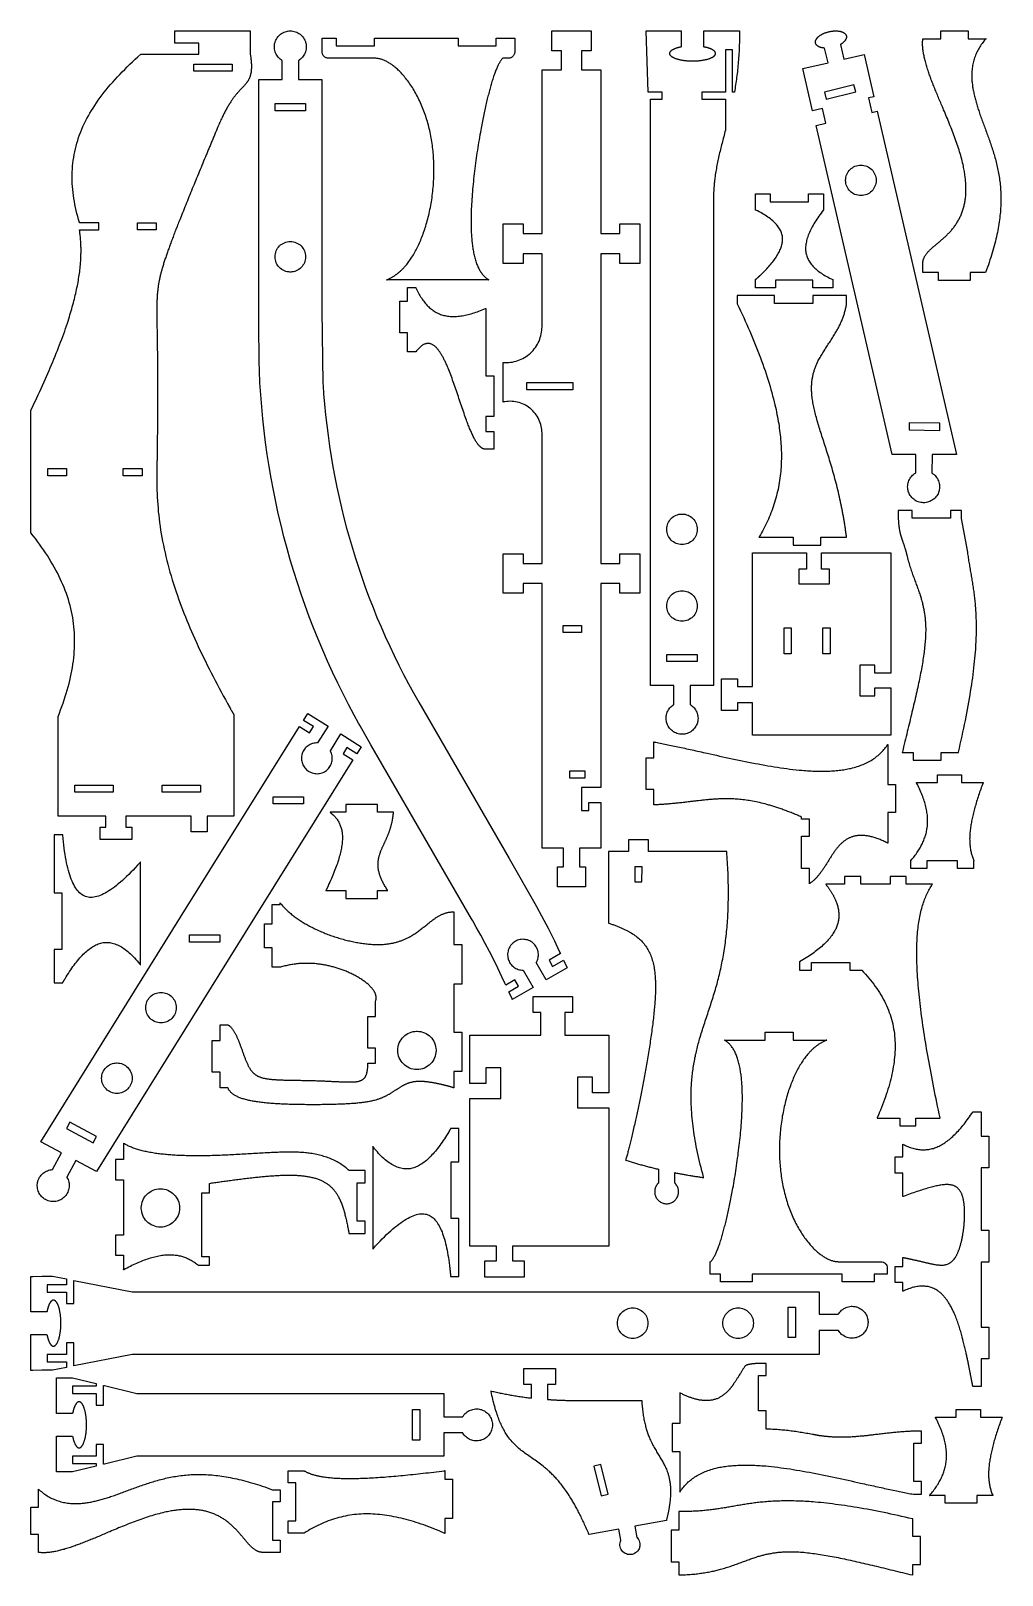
# Model space of a CAD drawing. Extents: x 10 to 260, y 0 to 1543.
# Drawn here: x 10 to 259.8, y 0 to 397.1 of the extents above.
import ezdxf

# ---------------------------------------------------------------- set-up
doc = ezdxf.new("R2010")
doc.units = 0
doc.layers.get('0').update_dxf_attribs({"linetype": 'CONTINUOUS'})

msp = doc.modelspace()

# ---------------------------------------------------------------- linework, layer by layer
at = {"color": 0}
for points in [[(218.19, 393.62), (219.06, 389.85), (224.29, 391.06), (226.8, 380.19), (225.47, 379.89), (226.33, 376.14), (227.66, 376.44), (248.06, 288.18), (241.8, 288.18), (241.74, 283.39), (241.81, 283.34), (242.02, 283.2), (242.29, 282.99), (242.54, 282.75), (242.76, 282.51), (242.96, 282.24), (243.14, 281.97), (243.3, 281.68), (243.43, 281.37), (243.54, 281.06), (243.62, 280.74), (243.68, 280.42), (243.71, 280.09), (243.72, 279.75), (243.69, 279.41), (243.64, 279.08), (243.58, 278.83), (243.56, 278.74), (243.53, 278.66), (243.45, 278.41), (243.32, 278.1), (243.16, 277.8), (242.98, 277.52), (242.78, 277.26), (242.56, 277.01), (242.32, 276.78), (242.06, 276.58), (241.79, 276.39), (241.5, 276.23), (241.2, 276.09), (240.89, 275.97), (240.57, 275.88), (240.24, 275.81), (239.9, 275.78), (239.64, 275.77), (239.55, 275.77), (239.47, 275.77), (239.21, 275.79), (238.87, 275.83), (238.54, 275.91), (238.22, 276.01), (237.92, 276.13), (237.62, 276.28), (237.34, 276.45), (237.07, 276.65), (236.82, 276.86), (236.59, 277.09), (236.37, 277.35), (236.18, 277.62), (236.01, 277.9), (235.86, 278.21), (235.73, 278.52), (235.66, 278.77), (235.63, 278.85), (235.61, 278.94), (235.56, 279.19), (235.52, 279.53), (235.5, 279.87), (235.52, 280.2), (235.56, 280.53), (235.62, 280.85), (235.72, 281.17), (235.83, 281.48), (235.97, 281.78), (236.14, 282.06), (236.33, 282.34), (236.54, 282.59), (236.77, 282.84), (237.02, 283.06), (237.29, 283.26), (237.51, 283.4), (237.59, 283.44), (237.65, 288.18), (231.49, 288.18), (211.94, 372.74), (214.5, 373.37), (213.63, 377.15), (211.06, 376.56), (208.55, 387.42), (215.02, 388.92), (214.15, 392.69), (214.12, 392.69), (214.1, 392.69), (214.08, 392.69), (214.06, 392.69), (214.03, 392.69), (214.01, 392.7), (213.99, 392.7), (213.97, 392.7), (213.94, 392.7), (213.92, 392.71), (213.9, 392.71), (213.88, 392.71), (213.86, 392.71), (213.83, 392.72), (213.79, 392.72), (213.77, 392.72), (213.75, 392.73), (213.72, 392.73), (213.7, 392.73), (213.68, 392.74), (213.66, 392.74), (213.64, 392.74), (213.6, 392.75), (213.58, 392.75), (213.56, 392.76), (213.53, 392.76), (213.51, 392.77), (213.49, 392.77), (213.39, 392.79), (213.29, 392.81), (213.2, 392.84), (213.1, 392.87), (213.01, 392.9), (212.92, 392.93), (212.84, 392.96), (212.75, 393), (212.67, 393.04), (212.59, 393.08), (212.52, 393.12), (212.45, 393.16), (212.38, 393.21), (212.31, 393.25), (212.25, 393.3), (212.2, 393.35), (212.14, 393.4), (212.09, 393.46), (212.04, 393.51), (212, 393.57), (211.96, 393.62), (211.92, 393.68), (211.89, 393.74), (211.86, 393.8), (211.83, 393.87), (211.81, 393.93), (211.79, 393.99), (211.78, 394.06), (211.77, 394.13), (211.77, 394.19), (211.77, 394.26), (211.77, 394.34), (211.78, 394.41), (211.8, 394.48), (211.82, 394.56), (211.84, 394.63), (211.87, 394.7), (211.9, 394.78), (211.94, 394.85), (211.97, 394.92), (212.02, 395), (212.07, 395.07), (212.12, 395.14), (212.18, 395.22), (212.24, 395.29), (212.3, 395.36), (212.37, 395.43), (212.44, 395.5), (212.51, 395.57), (212.59, 395.64), (212.67, 395.71), (212.76, 395.78), (212.84, 395.84), (212.93, 395.91), (213.03, 395.97), (213.12, 396.04), (213.22, 396.1), (213.32, 396.16), (213.43, 396.22), (213.54, 396.28), (213.65, 396.33), (213.78, 396.4), (213.91, 396.46), (214.05, 396.52), (214.19, 396.57), (214.34, 396.63), (214.48, 396.68), (214.63, 396.73), (214.78, 396.77), (214.93, 396.82), (215.08, 396.86), (215.23, 396.89), (215.39, 396.93), (215.54, 396.96), (215.69, 396.99), (215.85, 397.02), (216, 397.04), (216.16, 397.06), (216.31, 397.07), (216.46, 397.09), (216.61, 397.1), (216.76, 397.11), (216.91, 397.11), (217.06, 397.11), (217.21, 397.11), (217.35, 397.1), (217.49, 397.09), (217.63, 397.08), (217.76, 397.07), (217.9, 397.05), (218.03, 397.02), (218.15, 397), (218.25, 396.98), (218.34, 396.95), (218.43, 396.93), (218.52, 396.9), (218.6, 396.87), (218.69, 396.84), (218.76, 396.8), (218.84, 396.77), (218.92, 396.73), (218.99, 396.69), (219.06, 396.65), (219.12, 396.61), (219.19, 396.56), (219.25, 396.52), (219.31, 396.47), (219.36, 396.42), (219.41, 396.37), (219.46, 396.32), (219.5, 396.27), (219.55, 396.21), (219.58, 396.16), (219.62, 396.1), (219.65, 396.04), (219.68, 395.99), (219.7, 395.93), (219.72, 395.87), (219.74, 395.8), (219.75, 395.74), (219.76, 395.68), (219.76, 395.61), (219.76, 395.55), (219.76, 395.48), (219.76, 395.41), (219.74, 395.35), (219.73, 395.28), (219.71, 395.21), (219.69, 395.14), (219.66, 395.08), (219.63, 395.01), (219.6, 394.94), (219.56, 394.87), (219.53, 394.81), (219.48, 394.74), (219.44, 394.67), (219.38, 394.61), (219.33, 394.54), (219.28, 394.47), (219.22, 394.41), (219.15, 394.34), (219.09, 394.28), (219.02, 394.21), (218.95, 394.15), (218.88, 394.09), (218.8, 394.03), (218.72, 393.97), (218.64, 393.91), (218.55, 393.85), (218.47, 393.79), (218.38, 393.73), (218.28, 393.68), (218.19, 393.62)], [(22.5, 345.94), (27.51, 345.94), (27.51, 347.79), (22.53, 347.79), (22.53, 347.79), (22.53, 347.79), (22.53, 347.79), (22.53, 347.8), (22.53, 347.8), (22.53, 347.8), (22.53, 347.8), (22.53, 347.8), (22.53, 347.81), (22.53, 347.81), (22.53, 347.81), (22.53, 347.81), (22.53, 347.82), (22.52, 347.82), (22.52, 347.82), (22.52, 347.82), (22.52, 347.82), (22.52, 347.83), (22.52, 347.83), (22.52, 347.83), (22.52, 347.83), (22.52, 347.83), (22.52, 347.84), (22.52, 347.84), (22.52, 347.84), (22.28, 348.62), (22.06, 349.4), (21.86, 350.17), (21.67, 350.95), (21.49, 351.72), (21.33, 352.49), (21.19, 353.26), (21.06, 354.03), (20.95, 354.79), (20.85, 355.55), (20.77, 356.31), (20.71, 357.07), (20.66, 357.83), (20.63, 358.59), (20.62, 359.34), (20.62, 360.09), (20.65, 360.84), (20.68, 361.59), (20.74, 362.33), (20.81, 363.08), (20.9, 363.82), (21.01, 364.56), (21.14, 365.3), (21.28, 366.03), (21.44, 366.76), (21.62, 367.49), (21.82, 368.22), (22.04, 368.95), (22.28, 369.67), (22.54, 370.4), (22.81, 371.12), (23.1, 371.81), (23.4, 372.5), (23.72, 373.19), (24.05, 373.88), (24.41, 374.56), (24.78, 375.24), (25.16, 375.93), (25.57, 376.61), (25.99, 377.28), (26.42, 377.96), (26.88, 378.63), (27.34, 379.3), (27.83, 379.97), (28.33, 380.64), (28.84, 381.31), (29.37, 381.97), (29.92, 382.63), (30.47, 383.29), (31.05, 383.95), (31.64, 384.61), (32.24, 385.27), (32.85, 385.92), (33.48, 386.57), (34.13, 387.22), (34.78, 387.87), (35.45, 388.52), (36.14, 389.16), (36.83, 389.81), (37.54, 390.45), (38.26, 391.09), (38.26, 391.09), (38.26, 391.09), (38.26, 391.09), (38.26, 391.09), (38.27, 391.09), (38.27, 391.1), (38.27, 391.1), (38.27, 391.1), (38.27, 391.1), (38.27, 391.1), (38.27, 391.1), (38.27, 391.1), (38.27, 391.1), (38.27, 391.1), (38.27, 391.1), (38.27, 391.1), (38.27, 391.1), (38.27, 391.1), (38.28, 391.1), (38.28, 391.1), (38.28, 391.1), (38.28, 391.11), (38.28, 391.11), (38.28, 391.11), (38.28, 391.11), (38.28, 391.11), (38.28, 391.11), (38.28, 391.11), (38.28, 391.11), (38.28, 391.11), (53.21, 391.11), (53.21, 393.96), (47.06, 393.96), (47.06, 397.11), (66.44, 397.11), (66.44, 391.04), (66.47, 390.9), (66.49, 390.75), (66.51, 390.61), (66.53, 390.47), (66.55, 390.33), (66.57, 390.19), (66.58, 390.05), (66.6, 389.91), (66.61, 389.78), (66.63, 389.65), (66.64, 389.51), (66.65, 389.38), (66.66, 389.25), (66.68, 389.12), (66.68, 389), (66.69, 388.87), (66.7, 388.75), (66.71, 388.62), (66.71, 388.5), (66.72, 388.38), (66.72, 388.26), (66.72, 388.14), (66.72, 388.02), (66.72, 387.91), (66.72, 387.79), (66.72, 387.68), (66.72, 387.57), (66.71, 387.46), (66.71, 387.35), (66.7, 387.24), (66.69, 387.1), (66.68, 386.97), (66.67, 386.83), (66.65, 386.7), (66.64, 386.57), (66.62, 386.44), (66.6, 386.32), (66.58, 386.2), (66.55, 386.07), (66.52, 385.96), (66.5, 385.84), (66.47, 385.72), (66.44, 385.61), (66.4, 385.5), (66.37, 385.39), (66.33, 385.28), (66.29, 385.17), (66.25, 385.07), (66.2, 384.96), (66.16, 384.86), (66.11, 384.76), (66.06, 384.66), (66.01, 384.56), (65.96, 384.46), (65.91, 384.37), (65.85, 384.27), (65.79, 384.18), (65.73, 384.09), (65.67, 383.99), (65.61, 383.9), (65.54, 383.81), (65.46, 383.71), (65.38, 383.61), (65.3, 383.51), (65.21, 383.4), (65.13, 383.3), (65.04, 383.2), (64.94, 383.1), (64.85, 382.99), (64.75, 382.89), (64.65, 382.79), (64.55, 382.68), (64.45, 382.57), (64.34, 382.46), (64.23, 382.35), (64.12, 382.24), (64.01, 382.12), (63.9, 382), (63.78, 381.87), (63.66, 381.75), (63.54, 381.62), (63.42, 381.48), (63.3, 381.34), (63.17, 381.2), (63.04, 381.05), (62.91, 380.9), (62.78, 380.74), (62.65, 380.58), (62.52, 380.41), (62.38, 380.24), (62.24, 380.06), (62.1, 379.87), (61.98, 379.71), (61.87, 379.55), (61.75, 379.38), (61.63, 379.2), (61.51, 379.02), (61.39, 378.84), (61.27, 378.65), (61.14, 378.45), (61.02, 378.25), (60.89, 378.05), (60.76, 377.84), (60.64, 377.62), (60.51, 377.39), (60.38, 377.16), (60.25, 376.93), (60.12, 376.69), (59.98, 376.44), (59.85, 376.18), (59.72, 375.92), (59.58, 375.65), (59.44, 375.38), (59.31, 375.1), (59.17, 374.81), (59.03, 374.51), (58.89, 374.21), (58.75, 373.9), (58.61, 373.59), (58.46, 373.26), (58.32, 372.93), (58.18, 372.59), (58.03, 372.25), (57.93, 372.01), (57.83, 371.77), (57.73, 371.52), (57.63, 371.28), (57.52, 371.04), (57.42, 370.79), (57.32, 370.54), (57.22, 370.3), (57.11, 370.05), (57.01, 369.8), (56.91, 369.55), (56.8, 369.3), (56.7, 369.05), (56.59, 368.8), (56.49, 368.55), (56.38, 368.3), (56.28, 368.04), (56.17, 367.79), (56.07, 367.54), (55.96, 367.28), (55.86, 367.03), (55.75, 366.77), (55.64, 366.52), (55.54, 366.26), (55.43, 366.01), (55.33, 365.75), (55.22, 365.49), (55.11, 365.24), (55.01, 364.98), (54.9, 364.72), (54.67, 364.17), (54.44, 363.62), (54.22, 363.07), (53.99, 362.52), (53.76, 361.98), (53.53, 361.43), (53.31, 360.88), (53.08, 360.33), (52.86, 359.78), (52.63, 359.24), (52.41, 358.69), (52.19, 358.15), (51.96, 357.61), (51.74, 357.08), (51.52, 356.54), (51.31, 356.01), (51.09, 355.48), (50.87, 354.95), (50.66, 354.42), (50.45, 353.9), (50.24, 353.39), (50.03, 352.87), (49.82, 352.36), (49.62, 351.85), (49.42, 351.35), (49.22, 350.86), (49.02, 350.36), (48.82, 349.88), (48.63, 349.39), (48.44, 348.92), (48.3, 348.55), (48.15, 348.19), (48.01, 347.83), (47.87, 347.47), (47.73, 347.12), (47.59, 346.77), (47.46, 346.42), (47.32, 346.08), (47.19, 345.74), (47.06, 345.4), (46.93, 345.07), (46.81, 344.74), (46.68, 344.42), (46.56, 344.09), (46.44, 343.78), (46.32, 343.46), (46.2, 343.15), (46.09, 342.84), (45.97, 342.54), (45.86, 342.24), (45.75, 341.94), (45.65, 341.65), (45.54, 341.36), (45.44, 341.07), (45.34, 340.79), (45.24, 340.51), (45.14, 340.24), (45.04, 339.96), (44.95, 339.7), (44.86, 339.43), (44.76, 339.15), (44.67, 338.87), (44.57, 338.59), (44.48, 338.32), (44.4, 338.05), (44.31, 337.79), (44.23, 337.53), (44.15, 337.27), (44.07, 337.02), (43.99, 336.77), (43.92, 336.53), (43.85, 336.28), (43.78, 336.04), (43.71, 335.81), (43.64, 335.57), (43.58, 335.34), (43.52, 335.11), (43.46, 334.89), (43.4, 334.66), (43.35, 334.44), (43.29, 334.22), (43.24, 334.01), (43.19, 333.79), (43.15, 333.58), (43.1, 333.37), (43.06, 333.16), (43.01, 332.96), (42.97, 332.75), (42.93, 332.55), (42.9, 332.34), (42.86, 332.14), (42.82, 331.89), (42.78, 331.64), (42.74, 331.39), (42.71, 331.13), (42.67, 330.88), (42.64, 330.63), (42.61, 330.38), (42.59, 330.13), (42.56, 329.88), (42.54, 329.63), (42.52, 329.38), (42.5, 329.13), (42.48, 328.87), (42.47, 328.62), (42.45, 328.36), (42.44, 328.1), (42.43, 327.84), (42.42, 327.58), (42.41, 327.31), (42.4, 327.04), (42.4, 326.77), (42.39, 326.5), (42.39, 326.22), (42.39, 325.94), (42.38, 325.65), (42.38, 325.36), (42.38, 325.07), (42.38, 324.77), (42.38, 324.47), (42.39, 324.16), (42.39, 323.87), (42.39, 323.57), (42.39, 323.27), (42.4, 322.97), (42.4, 322.66), (42.4, 322.34), (42.41, 322.02), (42.41, 321.7), (42.42, 321.37), (42.42, 321.04), (42.43, 320.7), (42.44, 320.35), (42.44, 320), (42.45, 319.65), (42.45, 319.29), (42.46, 318.93), (42.47, 318.55), (42.47, 318.18), (42.48, 317.8), (42.48, 317.41), (42.49, 317.02), (42.5, 316.62), (42.5, 316.22), (42.51, 315.8), (42.52, 315.39), (42.52, 314.97), (42.53, 314.54), (42.53, 314.1), (42.54, 313.66), (42.54, 313.22), (42.55, 312.56), (42.56, 311.89), (42.56, 311.21), (42.57, 310.51), (42.57, 309.8), (42.58, 309.07), (42.58, 308.34), (42.58, 307.59), (42.59, 306.82), (42.59, 306.04), (42.59, 305.25), (42.59, 304.45), (42.59, 303.63), (42.59, 302.8), (42.58, 301.96), (42.58, 301.1), (42.58, 300.23), (42.57, 299.35), (42.57, 298.45), (42.56, 297.54), (42.56, 296.62), (42.55, 295.68), (42.54, 294.73), (42.53, 293.76), (42.52, 292.79), (42.51, 291.79), (42.5, 290.79), (42.49, 289.77), (42.47, 288.74), (42.46, 287.69), (42.44, 286.64), (42.44, 286.63), (42.44, 286.63), (42.44, 286.63), (42.44, 286.63), (42.44, 286.63), (42.44, 286.63), (42.44, 286.62), (42.44, 286.62), (42.44, 286.62), (42.44, 286.62), (42.44, 286.62), (42.41, 286.56), (42.41, 282.62), (42.41, 282.62), (42.41, 282.62), (42.4, 281.72), (42.4, 280.82), (42.41, 279.92), (42.43, 279.01), (42.46, 278.1), (42.5, 277.18), (42.56, 276.26), (42.62, 275.33), (42.7, 274.4), (42.78, 273.47), (42.88, 272.54), (42.99, 271.59), (43.11, 270.65), (43.24, 269.7), (43.38, 268.74), (43.54, 267.79), (43.71, 266.82), (43.89, 265.86), (44.08, 264.88), (44.28, 263.91), (44.5, 262.93), (44.73, 261.94), (44.97, 260.95), (45.22, 259.96), (45.49, 258.96), (45.77, 257.95), (46.06, 256.95), (46.36, 255.93), (46.68, 254.91), (47.01, 253.89), (47.36, 252.86), (47.67, 251.95), (47.99, 251.04), (48.33, 250.12), (48.67, 249.2), (49.02, 248.28), (49.38, 247.35), (49.75, 246.41), (50.13, 245.48), (50.52, 244.54), (50.92, 243.6), (51.33, 242.66), (51.74, 241.71), (52.16, 240.76), (52.6, 239.8), (53.04, 238.84), (53.48, 237.88), (53.94, 236.92), (54.41, 235.95), (54.88, 234.99), (55.36, 234.01), (55.85, 233.04), (56.34, 232.06), (56.85, 231.08), (57.36, 230.1), (57.88, 229.11), (58.4, 228.12), (58.94, 227.13), (59.48, 226.14), (60.02, 225.14), (60.58, 224.14), (61.14, 223.14), (61.17, 223.08), (61.21, 223.01), (61.24, 222.95), (61.28, 222.89), (61.31, 222.83), (61.35, 222.76), (61.38, 222.7), (61.46, 222.58), (61.53, 222.45), (61.6, 222.33), (61.63, 222.26), (61.67, 222.2), (61.74, 222.07), (61.78, 222.01), (61.81, 221.95), (61.85, 221.89), (61.88, 221.82), (61.92, 221.76), (61.95, 221.7), (61.99, 221.64), (62.03, 221.57), (62.06, 221.51), (62.1, 221.45), (62.17, 221.32), (62.2, 221.26), (62.21, 221.26), (62.21, 221.26), (62.21, 221.26), (62.21, 221.26), (62.21, 221.25), (62.21, 221.25), (62.21, 221.25), (62.21, 221.25), (62.21, 221.25), (62.21, 221.25), (62.21, 221.25), (62.21, 221.25), (62.21, 221.25), (62.21, 221.25), (62.21, 221.25), (62.21, 221.25), (62.21, 221.25), (62.21, 221.24), (62.21, 221.24), (62.21, 221.24), (62.21, 221.24), (62.21, 221.24), (62.21, 221.24), (62.21, 195.18), (55.35, 195.18), (55.35, 191.18), (51.2, 191.18), (51.2, 195.18), (34.45, 195.18), (34.45, 192.33), (35.95, 192.33), (35.95, 189.18), (27.8, 189.18), (27.8, 192.33), (29.3, 192.33), (29.3, 195.18), (16.98, 195.18), (16.98, 220.81), (16.98, 220.81), (16.98, 220.81), (16.98, 220.81), (16.98, 220.81), (16.98, 220.81), (16.98, 220.81), (16.98, 220.81), (16.98, 220.81), (16.98, 220.81), (16.98, 220.81), (16.98, 220.81), (16.98, 220.81), (16.98, 220.81), (16.98, 220.81), (16.98, 220.81), (16.98, 220.81), (16.98, 220.82), (16.98, 220.82), (16.98, 220.82), (16.98, 220.82), (16.98, 220.82), (16.98, 220.82), (16.98, 220.82), (16.98, 220.82), (16.98, 220.82), (16.98, 220.82), (16.98, 220.82), (16.98, 220.82), (16.98, 220.82), (16.98, 220.82), (16.99, 220.82), (17.33, 221.67), (17.66, 222.53), (17.98, 223.37), (18.28, 224.22), (18.57, 225.07), (18.85, 225.91), (19.11, 226.75), (19.36, 227.59), (19.59, 228.42), (19.81, 229.26), (20.02, 230.09), (20.21, 230.92), (20.38, 231.75), (20.54, 232.57), (20.69, 233.4), (20.81, 234.22), (20.93, 235.04), (21.02, 235.85), (21.1, 236.67), (21.17, 237.48), (21.22, 238.29), (21.25, 239.1), (21.26, 239.9), (21.26, 240.7), (21.24, 241.5), (21.21, 242.3), (21.15, 243.1), (21.08, 243.89), (20.99, 244.68), (20.88, 245.47), (20.76, 246.25), (20.62, 247.03), (20.45, 247.81), (20.28, 248.59), (20.08, 249.36), (19.87, 250.13), (19.64, 250.9), (19.39, 251.67), (19.13, 252.44), (18.85, 253.2), (18.55, 253.96), (18.24, 254.72), (17.91, 255.47), (17.56, 256.23), (17.2, 256.98), (16.82, 257.73), (16.43, 258.47), (16.03, 259.22), (15.6, 259.96), (15.17, 260.7), (14.71, 261.44), (14.25, 262.17), (13.77, 262.91), (13.27, 263.64), (12.76, 264.37), (12.24, 265.1), (11.71, 265.82), (11.16, 266.55), (10.59, 267.27), (10.02, 267.99), (10, 268.01), (10, 299.55), (10, 299.55), (10, 299.55), (10, 299.55), (10, 299.55), (10, 299.55), (10, 299.55), (10, 299.55), (10, 299.55), (10, 299.55), (10, 299.56), (10, 299.56), (10, 299.56), (10, 299.56), (10, 299.56), (10, 299.56), (10, 299.56), (10, 299.56), (10, 299.56), (10, 299.56), (10.01, 299.56), (10.01, 299.56), (10.01, 299.56), (10.01, 299.56), (10.01, 299.56), (10.01, 299.56), (10.01, 299.56), (10.01, 299.56), (10.01, 299.57), (10.4, 300.37), (10.78, 301.17), (11.16, 301.97), (11.53, 302.76), (11.9, 303.55), (12.27, 304.34), (12.63, 305.12), (12.98, 305.9), (13.33, 306.68), (13.68, 307.45), (14.02, 308.22), (14.35, 308.98), (14.68, 309.74), (15, 310.49), (15.32, 311.24), (15.64, 311.99), (15.94, 312.73), (16.24, 313.47), (16.54, 314.2), (16.83, 314.94), (17.11, 315.66), (17.39, 316.38), (17.66, 317.09), (17.93, 317.81), (18.19, 318.51), (18.44, 319.21), (18.69, 319.91), (18.93, 320.6), (19.16, 321.29), (19.39, 321.97), (19.56, 322.5), (19.73, 323.04), (19.9, 323.56), (20.06, 324.08), (20.22, 324.6), (20.37, 325.12), (20.52, 325.63), (20.66, 326.14), (20.8, 326.65), (20.94, 327.15), (21.07, 327.65), (21.2, 328.15), (21.32, 328.64), (21.43, 329.13), (21.55, 329.61), (21.65, 330.09), (21.76, 330.57), (21.86, 331.05), (21.95, 331.52), (22.04, 331.99), (22.13, 332.45), (22.21, 332.92), (22.29, 333.37), (22.36, 333.83), (22.43, 334.28), (22.49, 334.73), (22.55, 335.17), (22.6, 335.61), (22.65, 336.05), (22.69, 336.48), (22.73, 336.91), (22.76, 337.24), (22.79, 337.56), (22.81, 337.88), (22.83, 338.2), (22.85, 338.52), (22.86, 338.83), (22.88, 339.14), (22.89, 339.46), (22.89, 339.77), (22.9, 340.07), (22.9, 340.38), (22.9, 340.68), (22.9, 340.99), (22.9, 341.29), (22.89, 341.59), (22.88, 341.88), (22.87, 342.18), (22.86, 342.47), (22.84, 342.76), (22.82, 343.05), (22.8, 343.34), (22.78, 343.62), (22.75, 343.91), (22.73, 344.19), (22.7, 344.47), (22.67, 344.75), (22.63, 345.03), (22.6, 345.3), (22.56, 345.58), (22.52, 345.85), (22.5, 345.94)], [(139.2, 151.15), (133.82, 148.05), (133.75, 148.21), (133.02, 149.86), (132.94, 150.02), (135.39, 151.44), (134.47, 153.04), (132.17, 151.71), (131.92, 152.26), (131.15, 153.89), (130.11, 156.05), (129.04, 158.19), (127.95, 160.33), (126.83, 162.45), (125.69, 164.57), (124.52, 166.66), (123.64, 168.23), (123.33, 168.75), (97.46, 213.53), (94.66, 218.41), (94.28, 219.09), (93.16, 221.13), (91.7, 223.87), (90.29, 226.63), (88.91, 229.4), (87.59, 232.2), (86.3, 235.01), (85.06, 237.84), (83.86, 240.69), (82.71, 243.56), (81.6, 246.44), (80.54, 249.33), (79.52, 252.24), (78.54, 255.17), (77.61, 258.11), (76.73, 261.06), (75.89, 264.03), (75.09, 267.01), (74.34, 270), (73.64, 273), (72.98, 276.01), (72.37, 279.04), (71.8, 282.07), (71.28, 285.11), (70.8, 288.16), (70.37, 291.22), (69.99, 294.29), (69.65, 297.36), (69.36, 300.44), (69.12, 303.53), (68.92, 306.62), (68.78, 309.72), (68.69, 312.05), (68.68, 312.82), (68.65, 320.91), (68.65, 384.58), (74.65, 384.58), (74.65, 389.46), (74.58, 389.5), (74.36, 389.65), (74.09, 389.85), (73.84, 390.08), (73.61, 390.33), (73.41, 390.59), (73.22, 390.86), (73.06, 391.15), (72.93, 391.45), (72.81, 391.76), (72.73, 392.08), (72.66, 392.4), (72.63, 392.73), (72.62, 393.07), (72.64, 393.4), (72.69, 393.74), (72.74, 394), (72.76, 394.08), (72.79, 394.16), (72.87, 394.41), (73, 394.72), (73.15, 395.02), (73.33, 395.31), (73.53, 395.57), (73.74, 395.82), (73.98, 396.05), (74.23, 396.27), (74.5, 396.45), (74.79, 396.62), (75.08, 396.77), (75.39, 396.89), (75.71, 396.98), (76.04, 397.05), (76.38, 397.09), (76.64, 397.11), (76.81, 397.11), (77.07, 397.09), (77.41, 397.05), (77.74, 396.98), (78.06, 396.89), (78.37, 396.77), (78.67, 396.62), (78.95, 396.45), (79.22, 396.27), (79.48, 396.05), (79.71, 395.82), (79.93, 395.57), (80.13, 395.31), (80.3, 395.02), (80.46, 394.72), (80.59, 394.41), (80.67, 394.16), (80.69, 394.08), (80.71, 394), (80.77, 393.74), (80.81, 393.4), (80.83, 393.07), (80.82, 392.73), (80.79, 392.4), (80.73, 392.08), (80.64, 391.76), (80.53, 391.45), (80.39, 391.15), (80.23, 390.86), (80.05, 390.59), (79.84, 390.33), (79.61, 390.08), (79.36, 389.85), (79.09, 389.65), (78.88, 389.5), (78.8, 389.46), (78.8, 384.58), (84.8, 384.58), (84.8, 325.33), (85.11, 306.51), (85.15, 305.83), (85.29, 303.8), (85.52, 301.1), (85.78, 298.41), (86.08, 295.72), (86.42, 293.04), (86.8, 290.36), (87.22, 287.69), (87.67, 285.03), (88.17, 282.38), (88.7, 279.74), (89.27, 277.1), (89.88, 274.47), (90.52, 271.86), (91.2, 269.25), (91.92, 266.65), (92.68, 264.07), (93.48, 261.49), (94.31, 258.93), (95.18, 256.38), (96.08, 253.84), (97.03, 251.31), (98, 248.8), (99.02, 246.3), (100.07, 243.82), (101.16, 241.35), (102.28, 238.89), (103.44, 236.45), (104.64, 234.03), (105.87, 231.62), (107.14, 229.23), (108.44, 226.85), (109.44, 225.08), (109.78, 224.49), (109.78, 224.49), (133.01, 184.28), (139.62, 172.74), (140.06, 171.95), (141.35, 169.55), (143.02, 166.34), (144.64, 163.09), (145.82, 160.64), (146.21, 159.82), (143.26, 158.12), (144.18, 156.52), (146.99, 158.14), (147.07, 157.98), (147.81, 156.34), (147.89, 156.17), (142.53, 153.08), (139.97, 157.51), (140.01, 157.58), (140.13, 157.81), (140.26, 158.11), (140.37, 158.42), (140.45, 158.74), (140.5, 159.05), (140.53, 159.37), (140.53, 159.69), (140.5, 160.01), (140.45, 160.33), (140.37, 160.64), (140.27, 160.95), (140.15, 161.24), (139.99, 161.53), (139.82, 161.81), (139.62, 162.07), (139.45, 162.26), (139.39, 162.32), (139.33, 162.38), (139.15, 162.55), (138.89, 162.75), (138.61, 162.93), (138.33, 163.09), (138.03, 163.22), (137.73, 163.33), (137.42, 163.41), (137.1, 163.46), (136.78, 163.49), (136.46, 163.5), (136.14, 163.47), (135.82, 163.43), (135.51, 163.35), (135.2, 163.25), (134.89, 163.12), (134.67, 163.01), (134.59, 162.97), (134.52, 162.93), (134.31, 162.79), (134.05, 162.59), (133.8, 162.37), (133.58, 162.13), (133.38, 161.88), (133.2, 161.61), (133.05, 161.33), (132.91, 161.04), (132.8, 160.74), (132.72, 160.43), (132.66, 160.11), (132.62, 159.79), (132.62, 159.47), (132.64, 159.14), (132.69, 158.81), (132.74, 158.57), (132.76, 158.49), (132.78, 158.41), (132.86, 158.17), (132.99, 157.86), (133.14, 157.57), (133.31, 157.3), (133.51, 157.04), (133.72, 156.8), (133.95, 156.58), (134.2, 156.37), (134.47, 156.19), (134.74, 156.03), (135.03, 155.9), (135.34, 155.78), (135.65, 155.69), (135.97, 155.63), (136.3, 155.59), (136.55, 155.58), (136.63, 155.59), (139.2, 151.15)], [(101.5, 333.09), (101.51, 333.09), (101.53, 333.1), (101.54, 333.11), (101.56, 333.11), (101.57, 333.12), (101.59, 333.13), (101.6, 333.13), (101.62, 333.14), (101.63, 333.14), (101.66, 333.16), (101.67, 333.16), (101.69, 333.17), (101.7, 333.18), (101.73, 333.19), (101.74, 333.19), (101.76, 333.2), (101.77, 333.21), (101.8, 333.22), (101.82, 333.23), (101.83, 333.23), (101.85, 333.24), (101.86, 333.25), (101.87, 333.25), (101.89, 333.26), (101.9, 333.27), (101.92, 333.27), (102.08, 333.35), (102.24, 333.42), (102.4, 333.5), (102.56, 333.59), (102.72, 333.67), (102.88, 333.76), (103.04, 333.85), (103.2, 333.95), (103.36, 334.05), (103.51, 334.15), (103.67, 334.25), (103.82, 334.36), (103.98, 334.47), (104.13, 334.59), (104.28, 334.7), (104.43, 334.82), (104.58, 334.94), (104.73, 335.07), (104.88, 335.2), (105.03, 335.33), (105.17, 335.47), (105.32, 335.6), (105.46, 335.75), (105.61, 335.89), (105.75, 336.04), (105.9, 336.19), (106.04, 336.34), (106.18, 336.5), (106.32, 336.66), (106.46, 336.82), (106.66, 337.07), (106.86, 337.32), (107.06, 337.57), (107.25, 337.84), (107.45, 338.11), (107.64, 338.38), (107.83, 338.67), (108.02, 338.96), (108.21, 339.25), (108.39, 339.56), (108.57, 339.87), (108.75, 340.18), (108.93, 340.51), (109.11, 340.84), (109.28, 341.17), (109.45, 341.51), (109.62, 341.86), (109.78, 342.21), (109.95, 342.57), (110.11, 342.94), (110.27, 343.31), (110.42, 343.69), (110.57, 344.07), (110.72, 344.46), (110.87, 344.86), (111.01, 345.26), (111.16, 345.67), (111.29, 346.08), (111.43, 346.5), (111.56, 346.93), (111.7, 347.38), (111.83, 347.83), (111.96, 348.29), (112.08, 348.76), (112.2, 349.23), (112.32, 349.71), (112.43, 350.19), (112.54, 350.68), (112.64, 351.17), (112.74, 351.67), (112.83, 352.17), (112.92, 352.68), (113.01, 353.19), (113.09, 353.7), (113.17, 354.21), (113.24, 354.74), (113.3, 355.26), (113.36, 355.79), (113.42, 356.32), (113.47, 356.85), (113.52, 357.38), (113.56, 357.92), (113.59, 358.46), (113.62, 359), (113.64, 359.55), (113.66, 360.09), (113.67, 360.64), (113.67, 361.19), (113.67, 361.74), (113.67, 362.29), (113.66, 362.78), (113.64, 363.27), (113.62, 363.76), (113.59, 364.25), (113.56, 364.74), (113.52, 365.23), (113.48, 365.72), (113.43, 366.2), (113.38, 366.69), (113.32, 367.18), (113.26, 367.67), (113.19, 368.15), (113.11, 368.63), (113.04, 369.12), (112.95, 369.6), (112.86, 370.08), (112.77, 370.55), (112.67, 371.03), (112.57, 371.5), (112.46, 371.97), (112.35, 372.43), (112.23, 372.9), (112.1, 373.36), (111.97, 373.82), (111.84, 374.27), (111.7, 374.72), (111.56, 375.17), (111.41, 375.61), (111.25, 376.05), (111.09, 376.49), (110.92, 376.93), (110.75, 377.36), (110.57, 377.79), (110.39, 378.22), (110.2, 378.64), (110.01, 379.05), (109.82, 379.46), (109.62, 379.87), (109.41, 380.27), (109.2, 380.66), (108.99, 381.05), (108.78, 381.43), (108.56, 381.8), (108.34, 382.17), (108.11, 382.53), (107.89, 382.88), (107.66, 383.23), (107.42, 383.57), (107.19, 383.9), (106.95, 384.23), (106.71, 384.55), (106.47, 384.86), (106.22, 385.16), (105.98, 385.46), (105.73, 385.74), (105.48, 386.02), (105.23, 386.29), (104.98, 386.56), (104.72, 386.81), (104.47, 387.05), (104.26, 387.25), (104.05, 387.44), (103.84, 387.62), (103.63, 387.79), (103.43, 387.96), (103.22, 388.13), (103.01, 388.28), (102.8, 388.43), (102.59, 388.58), (102.38, 388.72), (102.18, 388.85), (101.97, 388.97), (101.76, 389.09), (101.56, 389.2), (101.35, 389.31), (101.15, 389.41), (100.94, 389.5), (100.74, 389.58), (100.54, 389.66), (100.33, 389.73), (100.13, 389.8), (99.93, 389.86), (99.73, 389.91), (99.54, 389.95), (99.34, 389.99), (99.14, 390.03), (98.95, 390.05), (98.76, 390.07), (98.56, 390.08), (98.37, 390.08), (86.49, 390.08), (86.37, 390.09), (86.21, 390.11), (86.05, 390.15), (85.91, 390.21), (85.77, 390.27), (85.64, 390.35), (85.51, 390.45), (85.4, 390.55), (85.3, 390.66), (85.2, 390.79), (85.12, 390.92), (85.06, 391.06), (85, 391.2), (84.96, 391.36), (84.94, 391.52), (84.93, 391.64), (84.93, 395.28), (88.55, 395.28), (88.55, 393.28), (98.35, 393.28), (98.35, 395.28), (119.86, 395.28), (119.86, 393.28), (129.66, 393.28), (129.66, 395.28), (134.44, 395.28), (134.44, 391.64), (134.43, 391.52), (134.41, 391.36), (134.37, 391.2), (134.31, 391.06), (134.25, 390.92), (134.17, 390.79), (134.07, 390.66), (133.97, 390.55), (133.86, 390.45), (133.74, 390.35), (133.6, 390.27), (133.46, 390.21), (133.32, 390.15), (133.16, 390.11), (133, 390.09), (132.88, 390.08), (131.42, 390.08), (131.33, 390), (131.24, 389.92), (131.15, 389.82), (131.06, 389.72), (130.97, 389.6), (130.88, 389.48), (130.78, 389.35), (130.69, 389.21), (130.6, 389.05), (130.5, 388.89), (130.41, 388.72), (130.31, 388.54), (130.21, 388.35), (130.12, 388.15), (130.02, 387.95), (129.92, 387.73), (129.82, 387.5), (129.72, 387.27), (129.62, 387.02), (129.52, 386.77), (129.42, 386.5), (129.31, 386.23), (129.21, 385.95), (129.11, 385.66), (129.01, 385.36), (128.91, 385.05), (128.8, 384.73), (128.7, 384.4), (128.59, 384.06), (128.49, 383.72), (128.38, 383.36), (128.3, 383.05), (128.2, 382.73), (128.12, 382.41), (128.03, 382.08), (127.93, 381.74), (127.84, 381.4), (127.75, 381.05), (127.66, 380.7), (127.57, 380.34), (127.48, 379.97), (127.39, 379.6), (127.3, 379.22), (127.21, 378.84), (127.12, 378.45), (127.03, 378.06), (126.94, 377.66), (126.85, 377.26), (126.76, 376.85), (126.67, 376.44), (126.58, 376.02), (126.5, 375.6), (126.41, 375.18), (126.32, 374.74), (126.23, 374.31), (126.14, 373.87), (126.06, 373.43), (125.97, 372.98), (125.89, 372.53), (125.8, 372.08), (125.72, 371.62), (125.6, 370.99), (125.49, 370.35), (125.38, 369.71), (125.27, 369.06), (125.16, 368.4), (125.05, 367.75), (124.95, 367.09), (124.84, 366.43), (124.74, 365.76), (124.64, 365.09), (124.55, 364.42), (124.45, 363.75), (124.36, 363.08), (124.28, 362.4), (124.19, 361.73), (124.11, 361.06), (124.03, 360.39), (123.95, 359.72), (123.88, 359.05), (123.81, 358.38), (123.74, 357.71), (123.67, 357.05), (123.61, 356.39), (123.56, 355.74), (123.5, 355.09), (123.46, 354.44), (123.41, 353.8), (123.37, 353.16), (123.33, 352.53), (123.3, 351.9), (123.28, 351.45), (123.26, 351.01), (123.25, 350.57), (123.23, 350.13), (123.22, 349.7), (123.22, 349.27), (123.21, 348.84), (123.21, 348.42), (123.21, 348), (123.21, 347.59), (123.21, 347.18), (123.22, 346.78), (123.23, 346.38), (123.24, 345.98), (123.25, 345.59), (123.27, 345.21), (123.29, 344.83), (123.31, 344.45), (123.34, 344.08), (123.37, 343.72), (123.4, 343.36), (123.43, 343), (123.47, 342.65), (123.51, 342.31), (123.55, 341.97), (123.59, 341.64), (123.64, 341.31), (123.69, 340.99), (123.75, 340.68), (123.8, 340.37), (123.86, 340.07), (123.93, 339.73), (124, 339.4), (124.08, 339.08), (124.16, 338.76), (124.25, 338.46), (124.34, 338.16), (124.43, 337.87), (124.53, 337.58), (124.63, 337.31), (124.73, 337.04), (124.84, 336.78), (124.95, 336.52), (125.06, 336.28), (125.18, 336.04), (125.3, 335.81), (125.42, 335.59), (125.55, 335.37), (125.68, 335.16), (125.82, 334.96), (125.96, 334.77), (126.1, 334.59), (126.24, 334.41), (126.39, 334.24), (126.54, 334.08), (126.7, 333.92), (126.86, 333.78), (127.02, 333.64), (127.19, 333.51), (127.36, 333.38), (127.53, 333.26), (127.71, 333.15), (127.71, 333.15), (127.72, 333.14), (127.72, 333.14), (127.72, 333.14), (127.73, 333.14), (127.73, 333.14), (127.73, 333.13), (127.74, 333.13), (127.74, 333.13), (127.75, 333.13), (127.75, 333.12), (127.75, 333.12), (127.76, 333.12), (127.76, 333.12), (127.76, 333.12), (127.77, 333.11), (127.77, 333.11), (127.77, 333.11), (127.78, 333.1), (127.78, 333.1), (127.79, 333.1), (127.79, 333.1), (127.8, 333.09), (127.8, 333.09), (127.81, 333.09), (127.81, 333.09), (127.81, 333.08), (127.82, 333.08), (101.49, 333.08), (101.5, 333.09)], [(131.47, 347.47), (136.62, 347.47), (136.62, 344.97), (141.47, 344.97), (141.47, 387.11), (146.47, 387.11), (146.47, 391.96), (143.97, 391.96), (143.97, 397.11), (154.12, 397.11), (154.12, 391.96), (151.62, 391.96), (151.62, 387.11), (156.62, 387.11), (156.62, 344.97), (161.47, 344.97), (161.47, 347.47), (166.62, 347.47), (166.62, 337.32), (161.47, 337.32), (161.47, 339.82), (156.62, 339.82), (156.62, 260.16), (161.47, 260.16), (161.47, 262.66), (166.62, 262.66), (166.62, 252.51), (161.47, 252.51), (161.47, 255.01), (156.62, 255.01), (156.62, 202.51), (151.62, 202.51), (151.62, 196.66), (153.47, 196.66), (153.47, 198.66), (156.62, 198.66), (156.62, 186.96), (151.12, 186.96), (151.12, 182.11), (152.62, 182.11), (152.62, 176.96), (145.47, 176.96), (145.47, 182.11), (146.97, 182.11), (146.97, 186.96), (141.47, 186.96), (141.47, 255.01), (136.62, 255.01), (136.62, 252.51), (131.47, 252.51), (131.47, 262.66), (136.62, 262.66), (136.62, 260.16), (141.47, 260.16), (141.47, 293.76), (141.45, 294.11), (141.41, 294.57), (141.35, 295.03), (141.26, 295.48), (141.14, 295.92), (141, 296.36), (140.84, 296.78), (140.66, 297.2), (140.45, 297.6), (140.22, 298), (139.97, 298.38), (139.69, 298.74), (139.4, 299.09), (139.08, 299.43), (138.74, 299.75), (138.48, 299.98), (138.39, 300.05), (138.3, 300.12), (138.02, 300.33), (137.63, 300.59), (137.24, 300.82), (136.83, 301.04), (136.41, 301.22), (135.99, 301.39), (135.55, 301.53), (135.11, 301.64), (134.66, 301.73), (134.21, 301.8), (133.76, 301.84), (133.3, 301.85), (132.84, 301.84), (132.38, 301.81), (131.92, 301.74), (131.58, 301.68), (131.47, 301.66), (131.47, 311.83), (131.59, 311.82), (131.95, 311.81), (132.43, 311.81), (132.91, 311.83), (133.38, 311.88), (133.86, 311.95), (134.32, 312.05), (134.78, 312.17), (135.23, 312.31), (135.68, 312.48), (136.11, 312.67), (136.54, 312.89), (136.95, 313.12), (137.36, 313.37), (137.75, 313.65), (138.12, 313.95), (138.4, 314.19), (138.49, 314.27), (138.58, 314.35), (138.83, 314.61), (139.16, 314.96), (139.47, 315.33), (139.75, 315.71), (140.02, 316.11), (140.26, 316.51), (140.49, 316.93), (140.69, 317.36), (140.87, 317.8), (141.02, 318.25), (141.16, 318.71), (141.27, 319.17), (141.35, 319.64), (141.42, 320.12), (141.45, 320.6), (141.47, 320.96), (141.47, 339.82), (136.62, 339.82), (136.62, 337.32), (131.47, 337.32), (131.47, 347.47)], [(190.93, 381.37), (190.49, 381.37), (190.49, 392.2), (188.64, 392.2), (188.64, 381.37), (182.55, 381.37), (182.55, 379.52), (188.64, 379.52), (188.64, 371.55), (188.64, 371.55), (188.64, 371.55), (188.64, 371.55), (188.64, 371.55), (188.64, 371.55), (188.64, 371.55), (188.64, 371.55), (188.64, 371.55), (188.64, 371.55), (188.64, 371.55), (188.64, 371.55), (188.64, 371.54), (188.64, 371.54), (188.64, 371.54), (188.64, 371.54), (188.64, 371.54), (188.64, 371.54), (188.64, 371.54), (188.64, 371.54), (188.64, 371.54), (188.64, 371.54), (188.64, 371.54), (188.64, 371.54), (188.64, 371.54), (188.64, 371.54), (188.64, 371.54), (188.64, 371.54), (188.52, 371.12), (188.41, 370.7), (188.3, 370.29), (188.19, 369.87), (188.08, 369.46), (187.97, 369.04), (187.87, 368.63), (187.76, 368.22), (187.66, 367.81), (187.55, 367.41), (187.45, 367), (187.35, 366.59), (187.25, 366.19), (187.15, 365.78), (187.06, 365.38), (186.97, 364.97), (186.88, 364.57), (186.79, 364.16), (186.7, 363.76), (186.62, 363.36), (186.53, 362.95), (186.45, 362.55), (186.38, 362.14), (186.3, 361.74), (186.23, 361.33), (186.16, 360.92), (186.1, 360.52), (186.04, 360.11), (185.98, 359.7), (185.93, 359.29), (185.88, 358.88), (185.86, 358.7), (185.84, 358.52), (185.82, 358.34), (185.8, 358.17), (185.78, 357.99), (185.76, 357.81), (185.75, 357.63), (185.73, 357.45), (185.71, 357.28), (185.7, 357.1), (185.69, 356.92), (185.67, 356.74), (185.66, 356.56), (185.65, 356.38), (185.64, 356.2), (185.63, 356.02), (185.62, 355.84), (185.61, 355.66), (185.6, 355.48), (185.59, 355.3), (185.58, 355.12), (185.58, 354.93), (185.57, 354.75), (185.57, 354.57), (185.56, 354.39), (185.56, 354.2), (185.56, 354.02), (185.56, 353.84), (185.55, 353.65), (185.55, 353.47), (185.55, 228.77), (179.55, 228.77), (179.55, 223.88), (179.63, 223.84), (179.84, 223.7), (180.11, 223.49), (180.36, 223.26), (180.59, 223.02), (180.8, 222.76), (180.98, 222.48), (181.14, 222.19), (181.28, 221.89), (181.39, 221.59), (181.48, 221.27), (181.54, 220.94), (181.58, 220.61), (181.59, 220.28), (181.56, 219.94), (181.52, 219.6), (181.46, 219.35), (181.44, 219.27), (181.42, 219.18), (181.34, 218.94), (181.21, 218.62), (181.05, 218.32), (180.88, 218.04), (180.68, 217.77), (180.46, 217.52), (180.23, 217.29), (179.97, 217.08), (179.7, 216.89), (179.42, 216.72), (179.12, 216.58), (178.81, 216.46), (178.49, 216.36), (178.16, 216.29), (177.82, 216.25), (177.56, 216.24), (177.48, 216.24), (177.39, 216.24), (177.13, 216.25), (176.8, 216.29), (176.47, 216.36), (176.15, 216.46), (175.84, 216.58), (175.54, 216.72), (175.25, 216.89), (174.99, 217.08), (174.73, 217.29), (174.49, 217.52), (174.28, 217.77), (174.08, 218.04), (173.9, 218.32), (173.75, 218.62), (173.62, 218.94), (173.54, 219.18), (173.51, 219.27), (173.49, 219.35), (173.44, 219.6), (173.39, 219.94), (173.37, 220.28), (173.38, 220.61), (173.42, 220.94), (173.48, 221.27), (173.56, 221.59), (173.68, 221.89), (173.81, 222.19), (173.97, 222.48), (174.16, 222.76), (174.37, 223.02), (174.59, 223.26), (174.84, 223.49), (175.11, 223.7), (175.33, 223.84), (175.4, 223.88), (175.4, 228.77), (169.4, 228.77), (169.4, 379.52), (172.4, 379.52), (172.4, 381.37), (168.74, 381.37), (168.29, 397.11), (177.27, 397.11), (177.27, 392.97), (177.13, 392.95), (177, 392.92), (176.87, 392.89), (176.75, 392.86), (176.62, 392.83), (176.5, 392.8), (176.38, 392.77), (176.26, 392.73), (176.15, 392.7), (176.04, 392.66), (175.93, 392.63), (175.82, 392.59), (175.72, 392.55), (175.62, 392.51), (175.52, 392.47), (175.43, 392.43), (175.34, 392.39), (175.25, 392.35), (175.17, 392.31), (175.09, 392.26), (175.01, 392.22), (174.94, 392.18), (174.87, 392.13), (174.8, 392.09), (174.74, 392.04), (174.68, 391.99), (174.62, 391.95), (174.57, 391.9), (174.53, 391.86), (174.49, 391.81), (174.45, 391.76), (174.41, 391.72), (174.38, 391.67), (174.35, 391.62), (174.33, 391.58), (174.31, 391.53), (174.29, 391.49), (174.28, 391.44), (174.27, 391.39), (174.26, 391.35), (174.26, 391.3), (174.26, 391.25), (174.27, 391.21), (174.28, 391.16), (174.29, 391.12), (174.31, 391.07), (174.33, 391.02), (174.35, 390.98), (174.38, 390.93), (174.41, 390.89), (174.44, 390.84), (174.48, 390.8), (174.52, 390.75), (174.57, 390.71), (174.62, 390.66), (174.67, 390.62), (174.73, 390.57), (174.79, 390.53), (174.85, 390.48), (174.92, 390.44), (175.01, 390.38), (175.1, 390.33), (175.21, 390.28), (175.31, 390.23), (175.42, 390.17), (175.54, 390.13), (175.66, 390.08), (175.79, 390.03), (175.92, 389.98), (176.06, 389.94), (176.2, 389.9), (176.34, 389.85), (176.49, 389.81), (176.64, 389.78), (176.8, 389.74), (176.96, 389.7), (177.12, 389.67), (177.28, 389.64), (177.45, 389.61), (177.62, 389.58), (177.8, 389.55), (177.97, 389.52), (178.15, 389.5), (178.33, 389.48), (178.51, 389.46), (178.7, 389.44), (178.89, 389.43), (179.07, 389.41), (179.26, 389.4), (179.45, 389.39), (179.64, 389.39), (179.82, 389.38), (180.01, 389.38), (180.2, 389.38), (180.38, 389.38), (180.57, 389.38), (180.75, 389.39), (180.94, 389.4), (181.12, 389.41), (181.31, 389.42), (181.49, 389.43), (181.67, 389.44), (181.85, 389.46), (182.03, 389.48), (182.21, 389.5), (182.38, 389.52), (182.55, 389.54), (182.72, 389.57), (182.89, 389.6), (183.05, 389.63), (183.22, 389.66), (183.38, 389.69), (183.53, 389.72), (183.69, 389.76), (183.84, 389.79), (183.98, 389.83), (184.12, 389.87), (184.26, 389.91), (184.39, 389.95), (184.53, 390), (184.65, 390.04), (184.74, 390.08), (184.83, 390.12), (184.91, 390.15), (185, 390.19), (185.08, 390.23), (185.16, 390.27), (185.23, 390.3), (185.3, 390.34), (185.37, 390.38), (185.44, 390.42), (185.5, 390.46), (185.56, 390.51), (185.62, 390.55), (185.67, 390.59), (185.72, 390.63), (185.77, 390.67), (185.81, 390.71), (185.86, 390.76), (185.89, 390.8), (185.93, 390.84), (185.96, 390.89), (185.99, 390.93), (186.02, 390.97), (186.04, 391.01), (186.06, 391.06), (186.08, 391.1), (186.09, 391.14), (186.11, 391.19), (186.11, 391.23), (186.12, 391.27), (186.12, 391.31), (186.12, 391.35), (186.11, 391.39), (186.1, 391.43), (186.09, 391.47), (186.08, 391.51), (186.06, 391.55), (186.04, 391.59), (186.02, 391.63), (186, 391.67), (185.97, 391.71), (185.94, 391.75), (185.91, 391.79), (185.87, 391.83), (185.84, 391.87), (185.8, 391.91), (185.75, 391.95), (185.71, 391.99), (185.66, 392.03), (185.61, 392.07), (185.55, 392.11), (185.49, 392.15), (185.44, 392.19), (185.37, 392.22), (185.31, 392.26), (185.24, 392.3), (185.17, 392.34), (185.1, 392.37), (185.03, 392.41), (184.95, 392.44), (184.87, 392.48), (184.78, 392.51), (184.74, 392.53), (184.69, 392.55), (184.64, 392.57), (184.59, 392.58), (184.54, 392.6), (184.49, 392.62), (184.44, 392.64), (184.39, 392.65), (184.34, 392.67), (184.29, 392.69), (184.24, 392.7), (184.18, 392.72), (184.13, 392.74), (184.07, 392.75), (184.01, 392.77), (183.96, 392.78), (183.9, 392.8), (183.85, 392.81), (183.79, 392.83), (183.73, 392.84), (183.67, 392.86), (183.61, 392.87), (183.55, 392.88), (183.49, 392.9), (183.43, 392.91), (183.37, 392.92), (183.31, 392.94), (183.24, 392.95), (183.18, 392.96), (183.12, 392.97), (183.12, 397.11), (192.27, 397.11), (192.27, 397.04), (192.26, 396.43), (192.26, 395.84), (192.25, 395.25), (192.24, 394.67), (192.22, 394.09), (192.21, 393.52), (192.19, 392.95), (192.16, 392.4), (192.13, 391.84), (192.1, 391.29), (192.07, 390.75), (192.03, 390.22), (192, 389.69), (191.95, 389.16), (191.91, 388.64), (191.86, 388.13), (191.81, 387.62), (191.76, 387.11), (191.7, 386.61), (191.65, 386.12), (191.59, 385.63), (191.52, 385.14), (191.46, 384.66), (191.39, 384.19), (191.32, 383.72), (191.25, 383.25), (191.18, 382.79), (191.1, 382.33), (191.02, 381.88), (190.94, 381.43), (190.93, 381.37)], [(239.42, 337.07), (239.42, 337.1), (239.41, 337.13), (239.41, 337.16), (239.41, 337.19), (239.41, 337.35), (239.41, 337.38), (239.42, 337.41), (239.42, 337.44), (239.42, 337.47), (239.42, 337.51), (239.42, 337.54), (239.43, 337.57), (239.43, 337.6), (239.43, 337.63), (239.43, 337.66), (239.44, 337.69), (239.44, 337.72), (239.44, 337.75), (239.45, 337.78), (239.45, 337.81), (239.46, 337.84), (239.46, 337.87), (239.47, 337.9), (239.47, 337.93), (239.48, 337.96), (239.5, 338.09), (239.53, 338.22), (239.57, 338.35), (239.61, 338.47), (239.66, 338.6), (239.71, 338.72), (239.76, 338.84), (239.82, 338.97), (239.88, 339.09), (239.95, 339.2), (240.02, 339.32), (240.09, 339.44), (240.17, 339.56), (240.25, 339.67), (240.34, 339.78), (240.42, 339.9), (240.52, 340.01), (240.61, 340.12), (240.71, 340.24), (240.81, 340.35), (240.91, 340.46), (241.02, 340.57), (241.13, 340.68), (241.24, 340.79), (241.36, 340.9), (241.48, 341.01), (241.6, 341.12), (241.72, 341.23), (241.85, 341.34), (241.97, 341.46), (242.1, 341.57), (242.25, 341.69), (242.4, 341.82), (242.55, 341.95), (242.71, 342.08), (242.86, 342.21), (243.02, 342.34), (243.18, 342.47), (243.34, 342.61), (243.5, 342.74), (243.66, 342.88), (243.83, 343.02), (243.99, 343.16), (244.15, 343.3), (244.32, 343.44), (244.48, 343.58), (244.65, 343.73), (244.81, 343.88), (244.98, 344.03), (245.14, 344.18), (245.3, 344.33), (245.47, 344.49), (245.63, 344.64), (245.79, 344.81), (245.95, 344.97), (246.11, 345.13), (246.27, 345.3), (246.42, 345.47), (246.58, 345.64), (246.73, 345.82), (246.88, 345.99), (247.04, 346.18), (247.19, 346.37), (247.34, 346.57), (247.49, 346.76), (247.63, 346.96), (247.77, 347.17), (247.91, 347.37), (248.05, 347.58), (248.18, 347.79), (248.31, 348), (248.44, 348.22), (248.56, 348.44), (248.69, 348.67), (248.8, 348.89), (248.92, 349.12), (249.03, 349.35), (249.14, 349.59), (249.24, 349.83), (249.34, 350.07), (249.44, 350.31), (249.53, 350.56), (249.62, 350.81), (249.71, 351.06), (249.79, 351.31), (249.86, 351.57), (249.94, 351.83), (250.01, 352.1), (250.07, 352.36), (250.13, 352.63), (250.19, 352.91), (250.24, 353.18), (250.28, 353.45), (250.33, 353.73), (250.36, 354), (250.4, 354.28), (250.43, 354.57), (250.45, 354.85), (250.47, 355.14), (250.49, 355.43), (250.5, 355.72), (250.51, 356.01), (250.51, 356.31), (250.51, 356.61), (250.51, 356.91), (250.5, 357.21), (250.49, 357.51), (250.47, 357.82), (250.45, 358.13), (250.42, 358.44), (250.4, 358.75), (250.36, 359.06), (250.33, 359.38), (250.29, 359.7), (250.25, 360.01), (250.2, 360.34), (250.15, 360.66), (250.1, 360.98), (250.04, 361.3), (249.98, 361.63), (249.91, 361.96), (249.84, 362.29), (249.74, 362.75), (249.63, 363.21), (249.52, 363.68), (249.4, 364.14), (249.27, 364.61), (249.14, 365.08), (249.01, 365.55), (248.86, 366.03), (248.72, 366.5), (248.56, 366.97), (248.41, 367.45), (248.25, 367.92), (248.09, 368.4), (247.92, 368.87), (247.75, 369.35), (247.57, 369.83), (247.4, 370.3), (247.22, 370.78), (247.04, 371.25), (246.85, 371.72), (246.67, 372.2), (246.48, 372.67), (246.29, 373.14), (246.1, 373.61), (245.91, 374.07), (245.72, 374.54), (245.53, 375), (245.33, 375.46), (245.14, 375.92), (244.95, 376.38), (244.76, 376.83), (244.6, 377.19), (244.45, 377.54), (244.3, 377.9), (244.15, 378.25), (244, 378.6), (243.86, 378.95), (243.71, 379.3), (243.56, 379.64), (243.42, 379.99), (243.28, 380.33), (243.14, 380.66), (243, 381), (242.86, 381.33), (242.73, 381.66), (242.59, 381.99), (242.46, 382.32), (242.33, 382.64), (242.2, 382.96), (242.08, 383.28), (241.95, 383.59), (241.83, 383.91), (241.71, 384.22), (241.59, 384.52), (241.48, 384.83), (241.37, 385.13), (241.26, 385.43), (241.15, 385.72), (241.05, 386.02), (240.95, 386.3), (240.85, 386.59), (240.74, 386.93), (240.62, 387.27), (240.52, 387.6), (240.42, 387.93), (240.32, 388.25), (240.23, 388.57), (240.14, 388.89), (240.06, 389.2), (239.98, 389.5), (239.91, 389.8), (239.84, 390.1), (239.77, 390.39), (239.71, 390.68), (239.66, 390.96), (239.6, 391.24), (239.56, 391.51), (239.51, 391.78), (239.48, 392.04), (239.44, 392.3), (239.42, 392.55), (239.39, 392.8), (239.38, 393.05), (239.36, 393.29), (239.35, 393.52), (239.35, 393.75), (239.35, 393.98), (239.35, 394.2), (239.36, 394.42), (239.38, 394.63), (239.4, 394.84), (239.42, 395.04), (239.42, 395.05), (239.42, 395.05), (239.42, 395.05), (239.42, 395.06), (239.42, 395.07), (239.42, 395.07), (239.43, 395.08), (239.43, 395.08), (239.43, 395.09), (239.43, 395.09), (239.43, 395.1), (239.43, 395.1), (239.43, 395.11), (239.43, 395.11), (244.07, 395.11), (244.07, 397.11), (251.08, 397.11), (251.08, 395.11), (255.66, 395.11), (255.66, 395.1), (255.65, 395.1), (255.64, 395.09), (255.64, 395.09), (255.64, 395.08), (255.63, 395.08), (255.62, 395.06), (255.62, 395.06), (255.61, 395.05), (255.6, 395.04), (255.6, 395.04), (255.59, 395.03), (255.59, 395.02), (255.57, 395.01), (255.56, 395), (255.56, 395), (255.55, 394.99), (255.55, 394.99), (255.31, 394.71), (255.08, 394.44), (254.86, 394.16), (254.64, 393.87), (254.44, 393.59), (254.24, 393.3), (254.05, 393), (253.87, 392.71), (253.69, 392.41), (253.53, 392.1), (253.37, 391.8), (253.23, 391.49), (253.09, 391.17), (252.96, 390.86), (252.84, 390.54), (252.72, 390.21), (252.62, 389.88), (252.52, 389.55), (252.43, 389.22), (252.35, 388.88), (252.28, 388.54), (252.21, 388.2), (252.16, 387.85), (252.11, 387.5), (252.07, 387.14), (252.04, 386.79), (252.01, 386.42), (252, 386.06), (251.99, 385.69), (252, 385.32), (252, 385.04), (252.01, 384.76), (252.03, 384.48), (252.05, 384.2), (252.08, 383.91), (252.11, 383.63), (252.14, 383.34), (252.18, 383.05), (252.22, 382.76), (252.26, 382.46), (252.31, 382.17), (252.37, 381.87), (252.43, 381.57), (252.49, 381.27), (252.55, 380.97), (252.62, 380.67), (252.69, 380.36), (252.76, 380.06), (252.84, 379.75), (252.92, 379.44), (253.01, 379.13), (253.09, 378.82), (253.18, 378.51), (253.28, 378.19), (253.37, 377.88), (253.47, 377.56), (253.57, 377.24), (253.67, 376.92), (253.78, 376.6), (253.88, 376.28), (253.99, 375.96), (254.11, 375.62), (254.23, 375.28), (254.35, 374.93), (254.47, 374.59), (254.6, 374.24), (254.72, 373.9), (254.85, 373.55), (254.98, 373.21), (255.11, 372.86), (255.24, 372.51), (255.36, 372.16), (255.49, 371.81), (255.62, 371.46), (255.75, 371.1), (255.88, 370.75), (256.01, 370.4), (256.14, 370.04), (256.27, 369.69), (256.4, 369.33), (256.52, 368.97), (256.65, 368.61), (256.78, 368.25), (256.9, 367.89), (257.02, 367.53), (257.14, 367.17), (257.26, 366.8), (257.38, 366.44), (257.49, 366.07), (257.61, 365.7), (257.72, 365.34), (257.83, 364.94), (257.95, 364.55), (258.06, 364.15), (258.16, 363.75), (258.26, 363.35), (258.37, 362.95), (258.46, 362.55), (258.56, 362.14), (258.64, 361.74), (258.73, 361.32), (258.81, 360.91), (258.89, 360.5), (258.96, 360.08), (259.03, 359.66), (259.1, 359.24), (259.16, 358.81), (259.22, 358.38), (259.27, 357.95), (259.31, 357.51), (259.35, 357.08), (259.39, 356.64), (259.42, 356.19), (259.45, 355.74), (259.47, 355.29), (259.48, 354.83), (259.49, 354.37), (259.5, 353.91), (259.49, 353.44), (259.49, 352.97), (259.47, 352.5), (259.45, 352.01), (259.42, 351.52), (259.39, 351.03), (259.35, 350.53), (259.3, 350.03), (259.25, 349.52), (259.19, 349.01), (259.12, 348.49), (259.05, 347.97), (258.97, 347.44), (258.88, 346.9), (258.78, 346.36), (258.68, 345.82), (258.57, 345.27), (258.45, 344.71), (258.33, 344.15), (258.2, 343.58), (258.06, 343.01), (257.91, 342.43), (257.76, 341.85), (257.6, 341.26), (257.43, 340.66), (257.25, 340.06), (257.07, 339.45), (256.88, 338.83), (256.68, 338.21), (256.47, 337.59), (256.26, 336.95), (256.03, 336.31), (255.8, 335.66), (255.56, 335.01), (255.56, 335.01), (255.56, 335.01), (255.56, 335), (255.56, 335), (255.56, 334.99), (255.56, 334.99), (255.56, 334.99), (255.56, 334.98), (255.55, 334.98), (255.55, 334.98), (255.55, 334.97), (255.55, 334.97), (255.55, 334.97), (255.55, 334.96), (251.57, 334.96), (251.57, 332.96), (243.42, 332.96), (243.42, 334.96), (239.42, 334.96), (239.42, 337.03), (239.42, 337.07)], [(51.89, 388.59), (61.74, 388.59), (61.74, 386.74), (51.89, 386.74), (51.89, 388.59)], [(214.53, 379.56), (222.15, 381.45), (221.7, 383.24), (214.08, 381.36), (214.53, 379.56)], [(72.8, 378.43), (80.65, 378.43), (80.65, 376.58), (72.8, 376.58), (72.8, 378.43)], [(223.48, 354.75), (223.38, 354.75), (223.08, 354.77), (222.69, 354.83), (222.31, 354.93), (221.95, 355.06), (221.61, 355.22), (221.29, 355.42), (220.99, 355.65), (220.71, 355.9), (220.45, 356.18), (220.23, 356.48), (220.03, 356.8), (219.87, 357.15), (219.73, 357.51), (219.64, 357.89), (219.58, 358.27), (219.56, 358.58), (219.56, 358.78), (219.58, 359.08), (219.64, 359.47), (219.73, 359.84), (219.87, 360.2), (220.03, 360.55), (220.23, 360.87), (220.45, 361.17), (220.71, 361.45), (220.99, 361.7), (221.29, 361.93), (221.61, 362.13), (221.95, 362.29), (222.31, 362.42), (222.69, 362.52), (223.08, 362.58), (223.38, 362.6), (223.58, 362.6), (223.88, 362.58), (224.27, 362.52), (224.65, 362.42), (225.01, 362.29), (225.35, 362.13), (225.68, 361.93), (225.98, 361.7), (226.26, 361.45), (226.51, 361.17), (226.74, 360.87), (226.93, 360.55), (227.1, 360.2), (227.23, 359.84), (227.33, 359.47), (227.39, 359.08), (227.41, 358.78), (227.41, 358.58), (227.39, 358.27), (227.33, 357.89), (227.23, 357.51), (227.1, 357.15), (226.93, 356.8), (226.74, 356.48), (226.51, 356.18), (226.26, 355.9), (225.98, 355.65), (225.68, 355.42), (225.35, 355.22), (225.01, 355.06), (224.65, 354.93), (224.27, 354.83), (223.88, 354.77), (223.58, 354.75), (223.48, 354.75)], [(196.39, 333.16), (196.44, 333.2), (196.48, 333.24), (196.53, 333.28), (196.57, 333.32), (196.61, 333.36), (196.66, 333.4), (196.7, 333.44), (196.74, 333.47), (196.79, 333.51), (196.83, 333.55), (196.87, 333.59), (196.92, 333.63), (196.96, 333.67), (197, 333.71), (197.04, 333.74), (197.09, 333.78), (197.13, 333.82), (197.17, 333.86), (197.21, 333.9), (197.26, 333.94), (197.3, 333.98), (197.34, 334.02), (197.38, 334.05), (197.42, 334.09), (197.46, 334.13), (197.5, 334.17), (197.54, 334.21), (197.59, 334.25), (197.62, 334.29), (197.66, 334.32), (198, 334.64), (198.33, 334.97), (198.65, 335.28), (198.95, 335.6), (199.25, 335.91), (199.54, 336.23), (199.82, 336.54), (200.09, 336.85), (200.35, 337.15), (200.6, 337.46), (200.84, 337.76), (201.07, 338.07), (201.29, 338.36), (201.5, 338.66), (201.69, 338.96), (201.88, 339.25), (202.06, 339.54), (202.22, 339.83), (202.38, 340.12), (202.52, 340.4), (202.66, 340.68), (202.78, 340.96), (202.89, 341.24), (202.98, 341.52), (203.07, 341.79), (203.14, 342.06), (203.21, 342.33), (203.26, 342.59), (203.29, 342.86), (203.32, 343.12), (203.34, 343.42), (203.33, 343.71), (203.31, 344), (203.28, 344.29), (203.22, 344.58), (203.15, 344.86), (203.07, 345.14), (202.97, 345.42), (202.85, 345.69), (202.71, 345.97), (202.56, 346.23), (202.4, 346.5), (202.21, 346.76), (202.02, 347.02), (201.8, 347.28), (201.57, 347.53), (201.33, 347.79), (201.07, 348.04), (200.8, 348.28), (200.51, 348.52), (200.21, 348.77), (199.89, 349), (199.56, 349.24), (199.22, 349.47), (198.86, 349.7), (198.48, 349.93), (198.1, 350.16), (197.7, 350.38), (197.28, 350.6), (196.85, 350.82), (196.41, 351.04), (196.41, 351.04), (196.41, 351.04), (196.41, 351.04), (196.4, 351.04), (196.4, 351.04), (196.4, 351.04), (196.4, 351.04), (196.4, 351.04), (196.4, 351.04), (196.4, 351.05), (196.39, 351.05), (196.39, 351.05), (196.39, 351.05), (196.39, 351.05), (196.39, 351.05), (196.39, 351.05), (196.38, 351.05), (196.38, 351.05), (196.38, 351.05), (196.38, 351.05), (196.38, 351.05), (196.38, 351.05), (196.38, 351.05), (196.38, 351.06), (196.37, 351.06), (196.37, 351.06), (196.37, 351.06), (196.37, 351.06), (196.37, 355.18), (200.18, 355.18), (200.18, 353.18), (210.03, 353.18), (210.03, 355.18), (213.85, 355.18), (213.85, 351.08), (213.83, 351.06), (213.52, 350.65), (213.22, 350.25), (212.93, 349.85), (212.64, 349.45), (212.37, 349.06), (212.11, 348.67), (211.86, 348.28), (211.62, 347.9), (211.39, 347.51), (211.17, 347.14), (210.96, 346.76), (210.76, 346.39), (210.58, 346.03), (210.4, 345.66), (210.24, 345.3), (210.09, 344.95), (209.95, 344.59), (209.83, 344.24), (209.71, 343.9), (209.61, 343.56), (209.52, 343.22), (209.45, 342.89), (209.38, 342.56), (209.33, 342.23), (209.29, 341.91), (209.27, 341.59), (209.25, 341.28), (209.26, 340.97), (209.27, 340.67), (209.3, 340.37), (209.34, 340.07), (209.4, 339.78), (209.47, 339.49), (209.55, 339.21), (209.65, 338.93), (209.76, 338.66), (209.89, 338.39), (210.03, 338.12), (210.18, 337.86), (210.34, 337.6), (210.52, 337.34), (210.71, 337.09), (210.92, 336.84), (211.13, 336.6), (211.36, 336.36), (211.6, 336.12), (211.86, 335.89), (212.12, 335.66), (212.4, 335.43), (212.69, 335.21), (212.99, 334.99), (213.31, 334.78), (213.63, 334.56), (213.97, 334.36), (214.31, 334.15), (214.68, 333.95), (215.05, 333.75), (215.43, 333.55), (215.82, 333.36), (216.22, 333.17), (216.23, 333.17), (216.23, 333.17), (216.23, 333.17), (216.23, 333.17), (216.24, 333.17), (216.24, 333.17), (216.24, 333.17), (216.24, 333.17), (216.24, 333.17), (216.24, 333.17), (216.24, 333.16), (216.25, 333.16), (216.25, 333.16), (216.25, 333.16), (216.26, 333.16), (216.26, 333.16), (216.26, 333.16), (216.26, 333.16), (216.26, 333.16), (216.26, 333.16), (216.27, 333.15), (216.27, 333.15), (216.27, 331.03), (211.12, 331.03), (211.12, 333.03), (201.52, 333.03), (201.52, 331.03), (196.37, 331.03), (196.37, 333.14), (196.39, 333.16)], [(37.41, 347.79), (42.26, 347.79), (42.26, 345.94), (37.41, 345.94), (37.41, 347.79)], [(76.73, 342.95), (76.83, 342.95), (77.13, 342.93), (77.52, 342.87), (77.89, 342.77), (78.25, 342.64), (78.6, 342.47), (78.92, 342.28), (79.22, 342.05), (79.5, 341.8), (79.76, 341.52), (79.98, 341.22), (80.18, 340.89), (80.34, 340.55), (80.48, 340.19), (80.57, 339.81), (80.63, 339.42), (80.65, 339.12), (80.65, 338.92), (80.63, 338.62), (80.57, 338.23), (80.48, 337.85), (80.34, 337.49), (80.18, 337.15), (79.98, 336.83), (79.76, 336.53), (79.5, 336.25), (79.22, 335.99), (78.92, 335.77), (78.6, 335.57), (78.25, 335.4), (77.89, 335.27), (77.52, 335.18), (77.13, 335.12), (76.83, 335.1), (76.63, 335.1), (76.33, 335.12), (75.94, 335.18), (75.56, 335.27), (75.2, 335.4), (74.86, 335.57), (74.53, 335.77), (74.23, 335.99), (73.95, 336.25), (73.7, 336.53), (73.47, 336.83), (73.28, 337.15), (73.11, 337.49), (72.98, 337.85), (72.88, 338.23), (72.82, 338.62), (72.8, 338.92), (72.8, 339.12), (72.82, 339.42), (72.88, 339.81), (72.98, 340.19), (73.11, 340.55), (73.28, 340.89), (73.47, 341.22), (73.7, 341.52), (73.95, 341.8), (74.23, 342.05), (74.53, 342.28), (74.86, 342.47), (75.2, 342.64), (75.56, 342.77), (75.94, 342.87), (76.33, 342.93), (76.63, 342.95), (76.73, 342.95)], [(109.02, 331.04), (109.19, 330.69), (109.36, 330.34), (109.53, 330), (109.7, 329.67), (109.88, 329.35), (110.06, 329.04), (110.25, 328.74), (110.44, 328.44), (110.63, 328.15), (110.83, 327.87), (111.03, 327.6), (111.23, 327.33), (111.44, 327.08), (111.66, 326.83), (111.87, 326.59), (112.09, 326.36), (112.32, 326.14), (112.55, 325.93), (112.78, 325.73), (113.02, 325.54), (113.26, 325.35), (113.51, 325.18), (113.76, 325.01), (114.01, 324.85), (114.27, 324.71), (114.53, 324.57), (114.8, 324.44), (115.07, 324.33), (115.35, 324.22), (115.63, 324.12), (115.93, 324.03), (116.23, 323.95), (116.54, 323.88), (116.85, 323.82), (117.16, 323.77), (117.48, 323.73), (117.81, 323.7), (118.14, 323.68), (118.47, 323.67), (118.81, 323.67), (119.16, 323.67), (119.51, 323.69), (119.86, 323.72), (120.22, 323.76), (120.58, 323.8), (120.95, 323.86), (121.32, 323.92), (121.69, 324), (122.07, 324.08), (122.45, 324.17), (122.84, 324.27), (123.23, 324.37), (123.63, 324.49), (124.03, 324.61), (124.43, 324.74), (124.84, 324.89), (125.25, 325.03), (125.66, 325.19), (126.08, 325.35), (126.5, 325.52), (126.93, 325.7), (126.93, 325.7), (126.94, 325.7), (126.94, 325.71), (126.94, 325.71), (126.95, 325.71), (126.95, 325.71), (126.96, 325.71), (126.96, 325.72), (126.97, 325.72), (126.97, 325.72), (126.97, 325.72), (126.97, 325.72), (126.98, 325.72), (126.98, 325.73), (126.99, 325.73), (127, 325.73), (127, 325.73), (127.01, 325.74), (127.01, 325.74), (127.01, 325.74), (127.02, 325.74), (127.02, 325.74), (127.03, 325.74), (127.03, 325.74), (127.03, 308.44), (129.03, 308.44), (129.03, 297.94), (127.03, 297.94), (127.03, 294.09), (129.03, 294.09), (129.03, 289.51), (126.96, 289.51), (126.91, 289.51), (126.86, 289.52), (126.81, 289.52), (126.77, 289.53), (126.72, 289.53), (126.67, 289.54), (126.62, 289.55), (126.58, 289.56), (126.53, 289.57), (126.48, 289.59), (126.43, 289.6), (126.39, 289.62), (126.34, 289.64), (126.29, 289.66), (126.25, 289.68), (126.2, 289.7), (126.15, 289.73), (126.11, 289.75), (126.06, 289.78), (126.01, 289.81), (125.97, 289.84), (125.92, 289.87), (125.87, 289.9), (125.83, 289.94), (125.78, 289.97), (125.73, 290.01), (125.69, 290.05), (125.64, 290.09), (125.6, 290.13), (125.55, 290.17), (125.43, 290.29), (125.31, 290.41), (125.19, 290.55), (125.08, 290.69), (124.96, 290.84), (124.84, 291), (124.72, 291.17), (124.6, 291.35), (124.48, 291.54), (124.37, 291.73), (124.25, 291.93), (124.13, 292.14), (124.02, 292.36), (123.9, 292.58), (123.78, 292.81), (123.67, 293.05), (123.55, 293.29), (123.43, 293.54), (123.32, 293.8), (123.2, 294.06), (123.08, 294.33), (122.97, 294.61), (122.85, 294.89), (122.74, 295.17), (122.62, 295.46), (122.5, 295.76), (122.39, 296.06), (122.27, 296.36), (122.16, 296.67), (122.04, 296.99), (121.88, 297.43), (121.72, 297.88), (121.56, 298.33), (121.4, 298.79), (121.24, 299.25), (121.08, 299.72), (120.92, 300.19), (120.75, 300.67), (120.59, 301.15), (120.43, 301.63), (120.27, 302.11), (120.11, 302.59), (119.95, 303.07), (119.79, 303.56), (119.62, 304.04), (119.46, 304.52), (119.3, 304.99), (119.14, 305.47), (118.97, 305.94), (118.81, 306.41), (118.64, 306.87), (118.48, 307.33), (118.32, 307.79), (118.15, 308.23), (117.99, 308.67), (117.82, 309.1), (117.66, 309.53), (117.49, 309.95), (117.32, 310.35), (117.16, 310.75), (117.05, 310.99), (116.95, 311.23), (116.84, 311.46), (116.74, 311.69), (116.63, 311.92), (116.53, 312.14), (116.42, 312.35), (116.32, 312.56), (116.21, 312.77), (116.11, 312.97), (116, 313.17), (115.9, 313.36), (115.79, 313.55), (115.68, 313.73), (115.58, 313.91), (115.47, 314.09), (115.36, 314.25), (115.26, 314.42), (115.15, 314.57), (115.04, 314.73), (114.94, 314.87), (114.83, 315.02), (114.72, 315.15), (114.61, 315.29), (114.51, 315.41), (114.4, 315.53), (114.29, 315.65), (114.18, 315.75), (114.08, 315.86), (113.97, 315.95), (113.81, 316.08), (113.66, 316.2), (113.5, 316.3), (113.35, 316.4), (113.19, 316.48), (113.04, 316.55), (112.88, 316.61), (112.73, 316.66), (112.57, 316.69), (112.42, 316.72), (112.26, 316.73), (112.1, 316.74), (111.94, 316.73), (111.78, 316.7), (111.63, 316.67), (111.47, 316.63), (111.31, 316.57), (111.15, 316.51), (110.99, 316.43), (110.83, 316.34), (110.67, 316.24), (110.5, 316.13), (110.34, 316), (110.18, 315.87), (110.01, 315.72), (109.85, 315.56), (109.68, 315.39), (109.52, 315.21), (109.35, 315.02), (109.18, 314.81), (109.02, 314.6), (109.01, 314.59), (109.01, 314.59), (109.01, 314.59), (109.01, 314.59), (109.01, 314.59), (109.01, 314.59), (109.01, 314.59), (109, 314.58), (109, 314.58), (109, 314.58), (109, 314.58), (109, 314.58), (109, 314.58), (109, 314.57), (108.99, 314.57), (108.99, 314.57), (108.99, 314.57), (106.88, 314.57), (106.88, 319.46), (104.88, 319.46), (104.88, 327.61), (106.88, 327.61), (106.88, 331.08), (109, 331.08), (109.02, 331.04)], [(197.27, 266.88), (206.05, 266.88), (206.05, 264.88), (213.2, 264.88), (213.2, 266.88), (219.8, 266.88), (219.8, 266.89), (219.8, 266.89), (219.8, 266.9), (219.8, 266.91), (219.79, 266.91), (219.79, 266.92), (219.79, 266.92), (219.79, 266.93), (219.79, 266.93), (219.79, 266.94), (219.79, 266.95), (219.79, 266.95), (219.79, 266.96), (219.79, 266.97), (219.75, 267.24), (219.72, 267.52), (219.68, 267.79), (219.64, 268.07), (219.6, 268.34), (219.56, 268.62), (219.52, 268.89), (219.48, 269.16), (219.44, 269.43), (219.4, 269.7), (219.36, 269.97), (219.32, 270.23), (219.28, 270.5), (219.23, 270.77), (219.19, 271.03), (219.15, 271.29), (219.1, 271.56), (219.06, 271.82), (219.01, 272.08), (218.97, 272.34), (218.92, 272.6), (218.87, 272.86), (218.83, 273.11), (218.78, 273.37), (218.73, 273.62), (218.68, 273.88), (218.63, 274.13), (218.59, 274.38), (218.53, 274.64), (218.48, 274.89), (218.36, 275.5), (218.23, 276.12), (218.1, 276.72), (217.96, 277.32), (217.82, 277.92), (217.69, 278.51), (217.54, 279.09), (217.4, 279.67), (217.26, 280.25), (217.11, 280.81), (216.96, 281.38), (216.81, 281.93), (216.66, 282.48), (216.51, 283.03), (216.36, 283.57), (216.21, 284.11), (216.05, 284.64), (215.9, 285.16), (215.74, 285.68), (215.59, 286.2), (215.43, 286.71), (215.28, 287.21), (215.12, 287.71), (214.97, 288.21), (214.81, 288.7), (214.66, 289.18), (214.51, 289.66), (214.36, 290.14), (214.2, 290.6), (214.05, 291.07), (213.91, 291.53), (213.75, 292), (213.6, 292.47), (213.46, 292.93), (213.31, 293.38), (213.17, 293.83), (213.03, 294.28), (212.89, 294.72), (212.76, 295.16), (212.63, 295.59), (212.5, 296.01), (212.38, 296.44), (212.26, 296.85), (212.14, 297.27), (212.03, 297.68), (211.92, 298.08), (211.81, 298.48), (211.71, 298.88), (211.62, 299.27), (211.52, 299.66), (211.44, 300.04), (211.35, 300.42), (211.28, 300.79), (211.2, 301.16), (211.14, 301.53), (211.08, 301.89), (211.02, 302.25), (210.97, 302.61), (210.93, 302.96), (210.89, 303.31), (210.86, 303.65), (210.84, 303.91), (210.82, 304.17), (210.81, 304.42), (210.8, 304.67), (210.79, 304.92), (210.79, 305.17), (210.79, 305.42), (210.8, 305.66), (210.81, 305.9), (210.82, 306.15), (210.84, 306.39), (210.85, 306.62), (210.88, 306.86), (210.9, 307.09), (210.93, 307.33), (210.97, 307.56), (211, 307.79), (211.04, 308.01), (211.09, 308.24), (211.14, 308.47), (211.19, 308.69), (211.24, 308.91), (211.3, 309.14), (211.36, 309.36), (211.42, 309.58), (211.49, 309.79), (211.56, 310.01), (211.63, 310.23), (211.71, 310.44), (211.79, 310.65), (211.88, 310.87), (212, 311.16), (212.12, 311.45), (212.25, 311.74), (212.39, 312.03), (212.53, 312.31), (212.68, 312.6), (212.83, 312.88), (212.99, 313.16), (213.15, 313.44), (213.31, 313.73), (213.48, 314.01), (213.65, 314.29), (213.82, 314.57), (213.99, 314.85), (214.17, 315.13), (214.35, 315.4), (214.53, 315.68), (214.71, 315.96), (214.89, 316.24), (215.08, 316.52), (215.26, 316.8), (215.45, 317.08), (215.63, 317.36), (215.81, 317.64), (215.99, 317.93), (216.18, 318.21), (216.36, 318.5), (216.54, 318.78), (216.71, 319.07), (216.89, 319.36), (217.06, 319.65), (217.19, 319.87), (217.31, 320.09), (217.44, 320.3), (217.56, 320.53), (217.68, 320.75), (217.79, 320.97), (217.91, 321.19), (218.02, 321.42), (218.13, 321.64), (218.24, 321.87), (218.34, 322.1), (218.44, 322.33), (218.54, 322.56), (218.64, 322.79), (218.73, 323.03), (218.82, 323.26), (218.91, 323.49), (219, 323.73), (219.08, 323.97), (219.16, 324.21), (219.23, 324.45), (219.3, 324.69), (219.37, 324.94), (219.44, 325.19), (219.5, 325.43), (219.56, 325.68), (219.61, 325.93), (219.66, 326.18), (219.71, 326.43), (219.75, 326.69), (219.79, 326.94), (219.79, 326.95), (219.79, 326.95), (219.79, 329.03), (211.1, 329.03), (211.1, 327.03), (201.25, 327.03), (201.25, 329.03), (191.64, 329.03), (191.64, 326.94), (191.65, 326.94), (191.65, 326.94), (191.65, 326.94), (191.65, 326.93), (191.65, 326.93), (191.65, 326.93), (191.65, 326.93), (191.65, 326.93), (191.65, 326.93), (191.65, 326.92), (191.65, 326.92), (191.65, 326.92), (192.08, 326.03), (192.5, 325.14), (192.92, 324.26), (193.33, 323.38), (193.73, 322.5), (194.12, 321.62), (194.51, 320.75), (194.89, 319.88), (195.26, 319.02), (195.62, 318.16), (195.98, 317.3), (196.32, 316.44), (196.66, 315.59), (197, 314.74), (197.32, 313.9), (197.64, 313.06), (197.95, 312.23), (198.25, 311.39), (198.54, 310.56), (198.82, 309.74), (199.1, 308.92), (199.37, 308.1), (199.62, 307.29), (199.87, 306.48), (200.11, 305.67), (200.35, 304.87), (200.57, 304.08), (200.78, 303.28), (200.99, 302.49), (201.19, 301.71), (201.37, 300.93), (201.51, 300.32), (201.65, 299.71), (201.78, 299.1), (201.9, 298.49), (202.02, 297.89), (202.13, 297.3), (202.23, 296.7), (202.33, 296.11), (202.42, 295.52), (202.5, 294.93), (202.58, 294.35), (202.66, 293.77), (202.72, 293.19), (202.78, 292.61), (202.84, 292.04), (202.88, 291.47), (202.92, 290.91), (202.96, 290.34), (202.99, 289.78), (203.01, 289.23), (203.02, 288.67), (203.03, 288.12), (203.03, 287.57), (203.03, 287.03), (203.01, 286.49), (202.99, 285.95), (202.97, 285.41), (202.94, 284.88), (202.9, 284.35), (202.85, 283.82), (202.8, 283.3), (202.74, 282.7), (202.66, 282.11), (202.57, 281.52), (202.48, 280.94), (202.38, 280.35), (202.27, 279.78), (202.16, 279.2), (202.03, 278.64), (201.9, 278.07), (201.76, 277.51), (201.61, 276.95), (201.45, 276.39), (201.29, 275.84), (201.12, 275.29), (200.94, 274.75), (200.75, 274.21), (200.55, 273.67), (200.35, 273.14), (200.14, 272.61), (199.92, 272.08), (199.7, 271.56), (199.46, 271.04), (199.22, 270.52), (198.98, 270.01), (198.72, 269.49), (198.46, 268.99), (198.19, 268.49), (197.91, 267.99), (197.63, 267.49), (197.34, 266.99), (197.33, 266.99), (197.33, 266.98), (197.33, 266.98), (197.32, 266.97), (197.32, 266.97), (197.32, 266.96), (197.31, 266.96), (197.31, 266.95), (197.31, 266.95), (197.31, 266.94), (197.3, 266.94), (197.3, 266.93), (197.3, 266.93), (197.29, 266.92), (197.29, 266.92), (197.29, 266.91), (197.29, 266.91), (197.28, 266.9), (197.28, 266.9), (197.28, 266.89), (197.27, 266.89), (197.27, 266.88)], [(137.57, 306.67), (149.42, 306.67), (149.42, 304.82), (137.57, 304.82), (137.57, 306.67)], [(235.92, 296.35), (235.89, 294.5), (243.74, 294.39), (243.77, 296.24), (235.92, 296.35)], [(14.32, 284.55), (19.17, 284.55), (19.17, 282.7), (14.32, 282.7), (14.32, 284.55)], [(33.74, 284.55), (38.59, 284.55), (38.59, 282.7), (33.74, 282.7), (33.74, 284.55)], [(173.55, 268.94), (173.55, 269.04), (173.57, 269.34), (173.63, 269.73), (173.73, 270.11), (173.86, 270.47), (174.03, 270.81), (174.22, 271.14), (174.45, 271.44), (174.7, 271.72), (174.98, 271.97), (175.28, 272.2), (175.61, 272.39), (175.95, 272.56), (176.31, 272.69), (176.69, 272.79), (177.08, 272.85), (177.38, 272.87), (177.48, 272.87), (177.58, 272.87), (177.88, 272.85), (178.27, 272.79), (178.65, 272.69), (179.01, 272.56), (179.35, 272.39), (179.67, 272.2), (179.97, 271.97), (180.25, 271.72), (180.51, 271.44), (180.73, 271.14), (180.93, 270.81), (181.1, 270.47), (181.23, 270.11), (181.32, 269.73), (181.38, 269.34), (181.4, 269.04), (181.4, 268.94), (181.4, 268.84), (181.38, 268.54), (181.32, 268.15), (181.23, 267.78), (181.1, 267.42), (180.93, 267.07), (180.73, 266.75), (180.51, 266.45), (180.25, 266.17), (179.97, 265.91), (179.67, 265.69), (179.35, 265.49), (179.01, 265.33), (178.65, 265.19), (178.27, 265.1), (177.88, 265.04), (177.58, 265.02), (177.48, 265.02), (177.38, 265.02), (177.08, 265.04), (176.69, 265.1), (176.31, 265.19), (175.95, 265.33), (175.61, 265.49), (175.28, 265.69), (174.98, 265.91), (174.7, 266.17), (174.45, 266.45), (174.22, 266.75), (174.03, 267.07), (173.86, 267.42), (173.73, 267.78), (173.63, 268.15), (173.57, 268.54), (173.55, 268.84), (173.55, 268.94)], [(235.28, 262.35), (235.37, 261.96), (235.47, 261.58), (235.57, 261.19), (235.67, 260.82), (235.78, 260.45), (235.88, 260.09), (235.99, 259.73), (236.1, 259.37), (236.22, 259.02), (236.33, 258.68), (236.44, 258.33), (236.56, 257.99), (236.68, 257.66), (236.79, 257.33), (236.91, 257), (237.03, 256.68), (237.14, 256.36), (237.26, 256.04), (237.38, 255.72), (237.5, 255.4), (237.61, 255.09), (237.73, 254.78), (237.84, 254.47), (237.96, 254.16), (238.07, 253.85), (238.18, 253.55), (238.29, 253.24), (238.39, 252.94), (238.5, 252.63), (238.6, 252.32), (238.7, 252.02), (238.78, 251.77), (238.86, 251.52), (238.94, 251.26), (239.01, 251.01), (239.09, 250.76), (239.16, 250.5), (239.22, 250.25), (239.29, 249.99), (239.35, 249.73), (239.41, 249.47), (239.47, 249.21), (239.53, 248.95), (239.59, 248.69), (239.64, 248.43), (239.69, 248.16), (239.74, 247.89), (239.78, 247.62), (239.83, 247.35), (239.87, 247.08), (239.91, 246.81), (239.94, 246.53), (239.97, 246.25), (240, 245.97), (240.03, 245.69), (240.05, 245.4), (240.07, 245.11), (240.09, 244.82), (240.11, 244.53), (240.12, 244.23), (240.13, 243.93), (240.14, 243.55), (240.14, 243.16), (240.14, 242.77), (240.13, 242.37), (240.12, 241.97), (240.1, 241.56), (240.09, 241.15), (240.06, 240.73), (240.03, 240.31), (240, 239.89), (239.96, 239.46), (239.92, 239.03), (239.87, 238.59), (239.82, 238.15), (239.77, 237.7), (239.71, 237.25), (239.65, 236.79), (239.59, 236.33), (239.52, 235.86), (239.45, 235.39), (239.37, 234.92), (239.29, 234.44), (239.21, 233.95), (239.12, 233.46), (239.03, 232.97), (238.94, 232.47), (238.84, 231.97), (238.74, 231.46), (238.64, 230.95), (238.54, 230.43), (238.43, 229.91), (238.31, 229.37), (238.2, 228.82), (238.08, 228.27), (237.96, 227.71), (237.83, 227.15), (237.71, 226.59), (237.58, 226.02), (237.45, 225.44), (237.31, 224.86), (237.18, 224.28), (237.04, 223.69), (236.91, 223.1), (236.76, 222.5), (236.62, 221.9), (236.48, 221.29), (236.33, 220.68), (236.18, 220.07), (236.03, 219.45), (235.88, 218.83), (235.73, 218.2), (235.58, 217.57), (235.42, 216.93), (235.27, 216.29), (235.11, 215.64), (234.95, 215), (234.79, 214.34), (234.63, 213.69), (234.47, 213.02), (234.31, 212.36), (234.15, 211.69), (234.15, 211.69), (234.15, 211.68), (234.14, 211.67), (234.14, 211.67), (234.14, 211.66), (234.14, 211.66), (234.14, 211.66), (234.14, 211.65), (234.14, 211.65), (234.14, 211.64), (234.13, 211.64), (234.13, 211.64), (234.13, 211.63), (234.13, 211.63), (234.13, 211.62), (234.13, 211.61), (234.13, 211.61), (234.13, 211.61), (234.13, 211.6), (234.12, 211.6), (234.12, 211.59), (234.12, 211.59), (234.12, 211.59), (234.12, 211.58), (234.12, 211.58), (234.12, 211.57), (234.12, 211.57), (234.12, 211.57), (236.89, 211.57), (236.89, 209.57), (244.09, 209.57), (244.09, 211.57), (248.55, 211.57), (248.57, 211.64), (248.81, 212.68), (249.05, 213.72), (249.28, 214.74), (249.51, 215.76), (249.72, 216.76), (249.94, 217.76), (250.14, 218.75), (250.34, 219.73), (250.54, 220.7), (250.72, 221.66), (250.91, 222.61), (251.08, 223.55), (251.25, 224.49), (251.41, 225.41), (251.56, 226.33), (251.71, 227.23), (251.85, 228.13), (251.98, 229.02), (252.11, 229.89), (252.23, 230.76), (252.34, 231.62), (252.45, 232.47), (252.55, 233.31), (252.64, 234.14), (252.72, 234.96), (252.8, 235.76), (252.88, 236.56), (252.94, 237.35), (253, 238.13), (253.05, 238.9), (253.07, 239.37), (253.1, 239.84), (253.12, 240.3), (253.14, 240.76), (253.16, 241.21), (253.17, 241.66), (253.18, 242.11), (253.19, 242.55), (253.2, 242.99), (253.2, 243.42), (253.2, 243.85), (253.2, 244.28), (253.19, 244.7), (253.19, 245.12), (253.18, 245.54), (253.16, 245.95), (253.15, 246.36), (253.14, 246.77), (253.12, 247.18), (253.1, 247.58), (253.07, 247.97), (253.05, 248.37), (253.02, 248.76), (252.99, 249.14), (252.96, 249.53), (252.93, 249.91), (252.89, 250.29), (252.86, 250.67), (252.82, 251.04), (252.78, 251.41), (252.73, 251.78), (252.69, 252.16), (252.64, 252.54), (252.59, 252.92), (252.53, 253.29), (252.48, 253.67), (252.42, 254.04), (252.37, 254.4), (252.31, 254.77), (252.25, 255.14), (252.19, 255.5), (252.13, 255.86), (252.07, 256.22), (252.01, 256.58), (251.95, 256.94), (251.89, 257.3), (251.82, 257.65), (251.76, 258.01), (251.7, 258.37), (251.64, 258.72), (251.58, 259.08), (251.52, 259.43), (251.46, 259.79), (251.4, 260.15), (251.34, 260.5), (251.28, 260.86), (251.22, 261.22), (251.17, 261.58), (251.12, 261.94), (251.06, 262.31), (251.01, 262.67), (250.96, 263.04), (250.96, 263.04), (250.96, 263.04), (250.96, 263.04), (250.96, 263.04), (250.96, 263.04), (249.34, 271.68), (249.34, 273.77), (246.5, 273.77), (246.5, 271.77), (236.7, 271.77), (236.7, 273.77), (233.08, 273.77), (233.08, 271.66), (233.08, 271.66), (233.08, 271.66), (233.08, 271.66), (233.08, 271.66), (233.08, 271.66), (233.09, 271.47), (233.11, 271.28), (233.12, 271.09), (233.13, 270.91), (233.15, 270.73), (233.16, 270.56), (233.18, 270.39), (233.19, 270.22), (233.21, 270.06), (233.23, 269.91), (233.25, 269.75), (233.27, 269.6), (233.29, 269.45), (233.31, 269.31), (233.33, 269.17), (233.35, 269.03), (233.38, 268.9), (233.4, 268.76), (233.42, 268.64), (233.45, 268.51), (233.47, 268.39), (233.5, 268.26), (233.52, 268.14), (233.55, 268.03), (233.58, 267.91), (233.61, 267.8), (233.63, 267.69), (233.66, 267.58), (233.69, 267.47), (233.72, 267.37), (233.75, 267.26), (233.78, 267.16), (233.81, 267.05), (233.85, 266.95), (233.88, 266.84), (233.91, 266.74), (233.95, 266.64), (233.98, 266.54), (234.01, 266.43), (234.05, 266.33), (234.09, 266.23), (234.12, 266.13), (234.16, 266.02), (234.19, 265.92), (234.23, 265.82), (234.26, 265.71), (234.3, 265.6), (234.34, 265.5), (234.38, 265.39), (234.41, 265.28), (234.45, 265.17), (234.49, 265.05), (234.53, 264.94), (234.57, 264.82), (234.61, 264.7), (234.65, 264.58), (234.69, 264.46), (234.72, 264.33), (234.76, 264.2), (234.81, 264.07), (234.85, 263.93), (234.89, 263.79), (234.9, 263.75), (234.91, 263.71), (234.93, 263.66), (234.95, 263.57), (234.96, 263.53), (234.98, 263.49), (234.99, 263.44), (235, 263.39), (235.01, 263.35), (235.03, 263.3), (235.04, 263.25), (235.05, 263.21), (235.07, 263.16), (235.08, 263.11), (235.09, 263.06), (235.11, 263.01), (235.12, 262.97), (235.13, 262.92), (235.15, 262.87), (235.16, 262.82), (235.17, 262.77), (235.21, 262.61), (235.22, 262.56), (235.24, 262.51), (235.25, 262.46), (235.26, 262.41), (235.28, 262.35)], [(207.52, 254.88), (215.37, 254.88), (215.37, 258.73), (213.37, 258.73), (213.37, 262.88), (231.22, 262.88), (231.22, 231.98), (227.06, 231.98), (227.06, 233.98), (223.22, 233.98), (223.22, 226.13), (227.06, 226.13), (227.06, 228.13), (231.22, 228.13), (231.22, 215.99), (195.63, 215.99), (195.63, 224.34), (191.78, 224.34), (191.78, 222.34), (187.63, 222.34), (187.63, 230.49), (191.78, 230.49), (191.78, 228.49), (195.63, 228.49), (195.63, 262.88), (209.52, 262.88), (209.52, 258.73), (207.52, 258.73), (207.52, 254.88)], [(173.55, 249.22), (173.55, 249.32), (173.57, 249.62), (173.63, 250.01), (173.73, 250.39), (173.86, 250.75), (174.03, 251.09), (174.22, 251.42), (174.45, 251.72), (174.7, 252), (174.98, 252.25), (175.28, 252.48), (175.61, 252.67), (175.95, 252.84), (176.31, 252.97), (176.69, 253.07), (177.08, 253.13), (177.38, 253.15), (177.48, 253.15), (177.58, 253.15), (177.88, 253.13), (178.27, 253.07), (178.65, 252.97), (179.01, 252.84), (179.35, 252.67), (179.67, 252.48), (179.97, 252.25), (180.25, 252), (180.51, 251.72), (180.73, 251.42), (180.93, 251.09), (181.1, 250.75), (181.23, 250.39), (181.32, 250.01), (181.38, 249.62), (181.4, 249.32), (181.4, 249.22), (181.4, 249.12), (181.38, 248.82), (181.32, 248.43), (181.23, 248.05), (181.1, 247.69), (180.93, 247.35), (180.73, 247.03), (180.51, 246.73), (180.25, 246.45), (179.97, 246.19), (179.67, 245.97), (179.35, 245.77), (179.01, 245.6), (178.65, 245.47), (178.27, 245.38), (177.88, 245.32), (177.58, 245.3), (177.48, 245.3), (177.38, 245.3), (177.08, 245.32), (176.69, 245.38), (176.31, 245.47), (175.95, 245.6), (175.61, 245.77), (175.28, 245.97), (174.98, 246.19), (174.7, 246.45), (174.45, 246.73), (174.22, 247.03), (174.03, 247.35), (173.86, 247.69), (173.73, 248.05), (173.63, 248.43), (173.57, 248.82), (173.55, 249.12), (173.55, 249.22)], [(146.94, 244.23), (151.59, 244.23), (151.59, 242.38), (146.94, 242.38), (146.94, 244.23)], [(203.72, 243.59), (205.57, 243.59), (205.57, 236.88), (203.72, 236.88), (203.72, 243.59)], [(213.72, 243.59), (215.57, 243.59), (215.57, 236.88), (213.72, 236.88), (213.72, 243.59)], [(173.55, 236.77), (181.4, 236.77), (181.4, 234.92), (173.55, 234.92), (173.55, 236.77)], [(83.75, 214), (83.67, 214), (83.42, 214), (83.09, 213.98), (82.76, 213.92), (82.45, 213.85), (82.14, 213.74), (81.85, 213.62), (81.56, 213.47), (81.29, 213.29), (81.04, 213.1), (80.8, 212.89), (80.58, 212.65), (80.38, 212.4), (80.19, 212.13), (80.03, 211.85), (79.89, 211.55), (79.81, 211.31), (79.78, 211.23), (79.75, 211.15), (79.69, 210.91), (79.63, 210.58), (79.6, 210.26), (79.6, 209.93), (79.62, 209.61), (79.67, 209.29), (79.74, 208.98), (79.84, 208.68), (79.97, 208.38), (80.11, 208.09), (80.28, 207.82), (80.48, 207.56), (80.69, 207.32), (80.92, 207.09), (81.18, 206.88), (81.39, 206.74), (81.46, 206.69), (81.53, 206.65), (81.75, 206.53), (82.05, 206.39), (82.36, 206.28), (82.67, 206.19), (82.99, 206.13), (83.31, 206.1), (83.63, 206.09), (83.95, 206.11), (84.27, 206.15), (84.58, 206.23), (84.89, 206.32), (85.19, 206.44), (85.48, 206.59), (85.75, 206.76), (86.02, 206.95), (86.21, 207.12), (86.27, 207.17), (86.34, 207.23), (86.51, 207.42), (86.72, 207.67), (86.9, 207.94), (87.07, 208.22), (87.2, 208.52), (87.31, 208.82), (87.4, 209.13), (87.46, 209.44), (87.5, 209.76), (87.51, 210.08), (87.5, 210.4), (87.45, 210.72), (87.39, 211.04), (87.29, 211.35), (87.17, 211.66), (87.06, 211.89), (87.02, 211.96), (89.73, 216.3), (94.95, 213.04), (93.81, 211.22), (91.26, 212.81), (90.28, 211.24), (92.83, 209.65), (67.5, 169.12), (26.84, 103.82), (21.53, 106.64), (19.24, 102.33), (19.28, 102.25), (19.41, 102.03), (19.55, 101.72), (19.66, 101.4), (19.75, 101.08), (19.81, 100.75), (19.84, 100.42), (19.85, 100.09), (19.83, 99.76), (19.78, 99.43), (19.71, 99.11), (19.61, 98.8), (19.49, 98.49), (19.34, 98.19), (19.16, 97.9), (18.96, 97.62), (18.8, 97.43), (18.74, 97.36), (18.68, 97.3), (18.49, 97.12), (18.23, 96.9), (17.95, 96.71), (17.67, 96.54), (17.37, 96.4), (17.06, 96.28), (16.74, 96.19), (16.42, 96.12), (16.09, 96.08), (15.76, 96.07), (15.43, 96.08), (15.1, 96.12), (14.77, 96.18), (14.45, 96.28), (14.13, 96.4), (13.89, 96.51), (13.82, 96.55), (13.74, 96.59), (13.52, 96.72), (13.24, 96.92), (12.98, 97.13), (12.74, 97.37), (12.53, 97.62), (12.33, 97.89), (12.16, 98.17), (12.01, 98.46), (11.89, 98.77), (11.79, 99.08), (11.71, 99.4), (11.66, 99.73), (11.64, 100.07), (11.64, 100.4), (11.68, 100.74), (11.72, 101), (11.74, 101.08), (11.76, 101.17), (11.83, 101.42), (11.95, 101.74), (12.09, 102.04), (12.25, 102.33), (12.44, 102.61), (12.65, 102.87), (12.87, 103.11), (13.12, 103.33), (13.38, 103.53), (13.66, 103.71), (13.95, 103.86), (14.25, 104), (14.57, 104.11), (14.9, 104.19), (15.23, 104.25), (15.49, 104.27), (15.57, 104.27), (17.87, 108.59), (12.57, 111.4), (48.51, 169.19), (79.13, 218.21), (81.67, 216.62), (82.66, 218.19), (80.11, 219.77), (81.25, 221.6), (86.47, 218.34), (83.75, 214)], [(208.32, 206.96), (208.8, 206.92), (209.28, 206.89), (209.75, 206.85), (210.22, 206.83), (210.69, 206.8), (211.15, 206.78), (211.61, 206.76), (212.06, 206.75), (212.51, 206.74), (212.95, 206.73), (213.39, 206.73), (213.83, 206.73), (214.26, 206.74), (214.69, 206.74), (215.11, 206.76), (215.53, 206.78), (215.94, 206.8), (216.35, 206.82), (216.75, 206.85), (217.15, 206.89), (217.54, 206.93), (217.93, 206.97), (218.31, 207.02), (218.69, 207.07), (219.07, 207.12), (219.44, 207.18), (219.8, 207.25), (220.16, 207.31), (220.51, 207.39), (220.86, 207.46), (221.28, 207.57), (221.71, 207.68), (222.12, 207.79), (222.52, 207.92), (222.92, 208.05), (223.31, 208.18), (223.69, 208.33), (224.06, 208.48), (224.42, 208.63), (224.78, 208.79), (225.12, 208.96), (225.47, 209.14), (225.8, 209.32), (226.12, 209.51), (226.44, 209.71), (226.75, 209.91), (227.05, 210.12), (227.34, 210.34), (227.62, 210.56), (227.9, 210.78), (228.17, 211.02), (228.43, 211.26), (228.69, 211.51), (228.93, 211.76), (229.17, 212.02), (229.4, 212.29), (229.63, 212.56), (229.84, 212.84), (230.05, 213.12), (230.25, 213.41), (230.25, 213.42), (230.26, 213.43), (230.26, 213.44), (230.27, 213.44), (230.27, 213.45), (230.28, 213.45), (230.28, 213.47), (230.29, 213.48), (230.3, 213.48), (230.3, 213.49), (230.31, 213.5), (230.32, 213.52), (230.32, 213.52), (230.33, 213.54), (230.34, 213.54), (230.35, 213.56), (230.35, 213.56), (230.36, 213.57), (230.36, 213.59), (230.37, 213.59), (230.38, 213.61), (230.38, 213.61), (230.39, 213.62), (230.39, 203.28), (232.39, 203.28), (232.39, 196.13), (230.39, 196.13), (230.39, 188.23), (230.38, 188.24), (230.38, 188.24), (230.38, 188.24), (230.37, 188.24), (230.37, 188.24), (230.36, 188.24), (230.36, 188.25), (230.35, 188.25), (230.35, 188.25), (230.34, 188.26), (230.34, 188.26), (230.33, 188.26), (230.32, 188.27), (230.32, 188.27), (230.31, 188.27), (230.31, 188.27), (230.31, 188.27), (230.3, 188.27), (230.29, 188.28), (230.29, 188.28), (230.28, 188.29), (230, 188.42), (229.73, 188.56), (229.46, 188.68), (229.19, 188.81), (228.92, 188.92), (228.66, 189.04), (228.4, 189.14), (228.14, 189.24), (227.88, 189.34), (227.62, 189.43), (227.37, 189.52), (227.12, 189.6), (226.87, 189.68), (226.62, 189.75), (226.38, 189.82), (226.14, 189.88), (225.9, 189.94), (225.66, 189.99), (225.43, 190.03), (225.19, 190.07), (224.96, 190.11), (224.74, 190.14), (224.51, 190.17), (224.28, 190.19), (224.06, 190.2), (223.84, 190.21), (223.63, 190.22), (223.41, 190.21), (223.2, 190.21), (222.99, 190.2), (222.8, 190.18), (222.61, 190.16), (222.42, 190.14), (222.24, 190.11), (222.06, 190.07), (221.88, 190.03), (221.7, 189.99), (221.52, 189.94), (221.35, 189.89), (221.17, 189.84), (221, 189.77), (220.84, 189.71), (220.67, 189.64), (220.5, 189.56), (220.34, 189.49), (220.18, 189.4), (220.02, 189.32), (219.86, 189.22), (219.71, 189.13), (219.55, 189.03), (219.4, 188.93), (219.25, 188.82), (219.1, 188.71), (218.95, 188.59), (218.81, 188.47), (218.66, 188.35), (218.52, 188.22), (218.38, 188.09), (218.24, 187.95), (218.1, 187.82), (217.96, 187.67), (217.83, 187.52), (217.69, 187.37), (217.56, 187.22), (217.43, 187.06), (217.3, 186.9), (217.17, 186.73), (217.04, 186.56), (216.91, 186.39), (216.78, 186.22), (216.66, 186.05), (216.53, 185.87), (216.41, 185.69), (216.29, 185.51), (216.16, 185.33), (216.04, 185.14), (215.92, 184.96), (215.8, 184.77), (215.68, 184.58), (215.56, 184.39), (215.44, 184.2), (215.32, 184.01), (215.2, 183.82), (215.09, 183.63), (214.97, 183.44), (214.85, 183.25), (214.73, 183.06), (214.61, 182.87), (214.49, 182.68), (214.37, 182.49), (214.25, 182.3), (214.13, 182.11), (214.02, 181.95), (213.91, 181.78), (213.8, 181.62), (213.69, 181.46), (213.58, 181.29), (213.47, 181.14), (213.36, 180.98), (213.24, 180.82), (213.13, 180.67), (213.01, 180.52), (212.9, 180.37), (212.78, 180.22), (212.66, 180.07), (212.55, 179.93), (212.43, 179.79), (212.31, 179.65), (212.19, 179.51), (212.06, 179.38), (211.94, 179.24), (211.81, 179.12), (211.69, 178.99), (211.56, 178.87), (211.43, 178.74), (211.3, 178.63), (211.17, 178.51), (211.04, 178.4), (210.91, 178.29), (210.77, 178.19), (210.63, 178.09), (210.5, 177.99), (210.36, 177.89), (210.35, 177.89), (210.35, 177.89), (210.35, 177.88), (210.34, 177.88), (210.34, 177.88), (210.34, 177.88), (210.33, 177.87), (210.33, 177.87), (210.32, 177.87), (210.32, 177.86), (210.31, 177.86), (210.31, 177.86), (210.31, 177.86), (210.3, 177.85), (210.3, 177.85), (210.29, 177.84), (210.28, 177.84), (210.28, 177.84), (210.28, 177.84), (210.27, 177.83), (210.26, 177.83), (210.26, 177.83), (210.26, 177.82), (210.25, 177.82), (210.24, 177.82), (210.24, 177.81), (210.24, 177.81), (210.24, 181.67), (208.24, 181.67), (208.24, 190.03), (210.24, 190.03), (210.24, 194.4), (208.24, 194.4), (208.24, 194.94), (207.93, 195.07), (207.62, 195.21), (207.31, 195.34), (207.01, 195.47), (206.7, 195.59), (206.4, 195.72), (206.11, 195.84), (205.81, 195.96), (205.51, 196.07), (205.22, 196.19), (204.93, 196.3), (204.65, 196.41), (204.36, 196.52), (204.08, 196.63), (203.79, 196.73), (203.51, 196.83), (203.24, 196.93), (202.96, 197.03), (202.69, 197.13), (202.41, 197.22), (202.14, 197.31), (201.87, 197.4), (201.61, 197.49), (201.34, 197.58), (201.08, 197.66), (200.82, 197.74), (200.56, 197.82), (200.3, 197.9), (200.05, 197.97), (199.8, 198.04), (199.31, 198.18), (198.83, 198.31), (198.36, 198.43), (197.89, 198.55), (197.43, 198.66), (196.97, 198.76), (196.52, 198.85), (196.08, 198.94), (195.64, 199.02), (195.21, 199.1), (194.78, 199.17), (194.36, 199.24), (193.94, 199.3), (193.52, 199.35), (193.12, 199.4), (192.71, 199.44), (192.31, 199.48), (191.92, 199.52), (191.53, 199.55), (191.14, 199.57), (190.76, 199.59), (190.38, 199.61), (190, 199.62), (189.63, 199.63), (189.26, 199.64), (188.89, 199.64), (188.53, 199.64), (188.17, 199.63), (187.81, 199.62), (187.45, 199.61), (187.17, 199.6), (186.88, 199.59), (186.6, 199.58), (186.32, 199.56), (186.03, 199.54), (185.76, 199.53), (185.48, 199.51), (185.2, 199.49), (184.93, 199.47), (184.65, 199.44), (184.38, 199.42), (184.11, 199.4), (183.83, 199.37), (183.56, 199.35), (183.29, 199.32), (183.02, 199.29), (182.76, 199.26), (182.49, 199.24), (182.23, 199.21), (181.7, 199.15), (181.44, 199.12), (181.17, 199.09), (180.91, 199.05), (180.65, 199.02), (180.39, 198.99), (180.13, 198.96), (179.88, 198.93), (179.62, 198.9), (179.36, 198.87), (179.04, 198.83), (178.72, 198.79), (178.4, 198.75), (178.08, 198.72), (177.76, 198.68), (177.45, 198.64), (177.13, 198.61), (176.82, 198.58), (176.51, 198.54), (176.2, 198.51), (175.9, 198.48), (175.59, 198.45), (175.29, 198.42), (174.99, 198.39), (174.7, 198.36), (174.4, 198.33), (174.11, 198.31), (173.82, 198.28), (173.53, 198.26), (173.25, 198.24), (172.97, 198.22), (172.69, 198.2), (172.41, 198.18), (172.14, 198.16), (171.87, 198.14), (171.61, 198.13), (171.34, 198.12), (171.08, 198.11), (170.82, 198.1), (170.57, 198.09), (170.32, 198.08), (170.27, 198.08), (170.26, 198.08), (170.24, 198.08), (170.24, 201.99), (168.24, 201.99), (168.24, 210.14), (170.24, 210.14), (170.24, 214.26), (170.24, 214.25), (170.24, 214.25), (170.25, 214.25), (170.25, 214.25), (170.26, 214.25), (170.26, 214.25), (170.26, 214.25), (170.27, 214.25), (170.27, 214.25), (170.27, 214.25), (170.28, 214.25), (170.28, 214.25), (170.28, 214.25), (170.29, 214.25), (170.29, 214.24), (170.3, 214.24), (170.3, 214.24), (170.31, 214.24), (170.31, 214.24), (170.31, 214.24), (170.31, 214.24), (170.32, 214.24), (170.32, 214.24), (170.33, 214.24), (170.7, 214.17), (171.07, 214.1), (171.46, 214.03), (171.84, 213.95), (172.24, 213.87), (172.63, 213.79), (173.03, 213.71), (173.44, 213.63), (173.85, 213.55), (174.27, 213.46), (174.69, 213.37), (175.11, 213.29), (175.54, 213.19), (175.97, 213.1), (176.41, 213.01), (176.85, 212.91), (177.29, 212.82), (177.74, 212.72), (178.2, 212.62), (178.65, 212.52), (179.11, 212.42), (179.57, 212.32), (180.04, 212.22), (180.51, 212.11), (180.99, 212.01), (181.47, 211.9), (181.95, 211.79), (182.43, 211.69), (182.92, 211.58), (183.41, 211.47), (183.9, 211.36), (184.7, 211.18), (185.5, 211), (186.31, 210.82), (187.12, 210.64), (187.94, 210.47), (188.76, 210.29), (189.58, 210.11), (190.41, 209.93), (191.24, 209.75), (192.07, 209.58), (192.91, 209.41), (193.74, 209.24), (194.58, 209.07), (195.41, 208.91), (196.25, 208.75), (197.08, 208.59), (197.91, 208.44), (198.74, 208.29), (199.57, 208.14), (200.39, 208), (201.21, 207.87), (202.02, 207.74), (202.83, 207.62), (203.64, 207.5), (204.44, 207.4), (205.23, 207.29), (206.01, 207.2), (206.79, 207.11), (207.56, 207.04), (208.32, 206.96)], [(148.64, 206.83), (152.49, 206.83), (152.49, 204.98), (148.64, 204.98), (148.64, 206.83)], [(21.3, 203.18), (31.15, 203.18), (31.15, 201.33), (21.3, 201.33), (21.3, 203.18)], [(43.79, 203.18), (53.64, 203.18), (53.64, 201.33), (43.79, 201.33), (43.79, 203.18)], [(236.62, 184.1), (236.84, 184.36), (237.06, 184.63), (237.26, 184.89), (237.46, 185.16), (237.66, 185.43), (237.85, 185.7), (238.03, 185.97), (238.21, 186.24), (238.38, 186.51), (238.55, 186.79), (238.71, 187.06), (238.87, 187.34), (239.02, 187.61), (239.16, 187.89), (239.3, 188.17), (239.43, 188.45), (239.55, 188.73), (239.67, 189.02), (239.78, 189.3), (239.88, 189.59), (239.98, 189.87), (240.07, 190.16), (240.16, 190.45), (240.24, 190.74), (240.31, 191.03), (240.38, 191.33), (240.43, 191.62), (240.48, 191.92), (240.53, 192.21), (240.57, 192.56), (240.6, 192.9), (240.63, 193.25), (240.64, 193.6), (240.64, 193.96), (240.64, 194.31), (240.63, 194.67), (240.6, 195.03), (240.57, 195.39), (240.53, 195.75), (240.48, 196.11), (240.42, 196.48), (240.36, 196.84), (240.28, 197.21), (240.2, 197.59), (240.11, 197.96), (240.01, 198.33), (239.9, 198.71), (239.79, 199.08), (239.66, 199.46), (239.53, 199.84), (239.39, 200.22), (239.25, 200.61), (239.09, 200.99), (238.93, 201.38), (238.76, 201.77), (238.59, 202.16), (238.4, 202.55), (238.22, 202.94), (238.02, 203.33), (237.81, 203.73), (237.81, 203.73), (237.81, 203.74), (237.81, 203.74), (237.81, 203.74), (237.81, 203.75), (237.8, 203.75), (237.8, 203.76), (237.8, 203.76), (237.8, 203.76), (237.79, 203.77), (237.79, 203.78), (237.79, 203.78), (237.79, 203.78), (237.78, 203.79), (237.78, 203.79), (237.78, 203.79), (237.78, 203.8), (237.78, 203.8), (237.77, 203.81), (237.77, 203.81), (237.77, 203.82), (237.77, 203.82), (237.77, 203.82), (237.76, 203.83), (237.76, 203.83), (237.76, 203.83), (237.76, 203.84), (243.14, 203.84), (243.14, 205.84), (249.33, 205.84), (249.33, 203.84), (254.93, 203.84), (254.89, 203.74), (254.74, 203.32), (254.59, 202.91), (254.44, 202.51), (254.3, 202.1), (254.15, 201.7), (254.02, 201.3), (253.88, 200.9), (253.75, 200.51), (253.62, 200.12), (253.5, 199.73), (253.37, 199.34), (253.25, 198.96), (253.14, 198.58), (253.03, 198.2), (252.92, 197.83), (252.81, 197.45), (252.71, 197.09), (252.61, 196.72), (252.52, 196.36), (252.43, 196), (252.34, 195.64), (252.25, 195.29), (252.18, 194.94), (252.1, 194.59), (252.03, 194.25), (251.96, 193.91), (251.9, 193.57), (251.84, 193.24), (251.78, 192.91), (251.73, 192.58), (251.68, 192.24), (251.63, 191.89), (251.59, 191.55), (251.55, 191.22), (251.53, 190.88), (251.5, 190.56), (251.48, 190.24), (251.47, 189.92), (251.46, 189.61), (251.45, 189.3), (251.46, 188.99), (251.46, 188.69), (251.47, 188.4), (251.49, 188.11), (251.51, 187.82), (251.54, 187.54), (251.57, 187.26), (251.6, 186.99), (251.65, 186.72), (251.69, 186.45), (251.74, 186.19), (251.8, 185.93), (251.86, 185.68), (251.92, 185.43), (251.99, 185.18), (252.07, 184.94), (252.15, 184.7), (252.23, 184.47), (252.32, 184.24), (252.41, 184.01), (252.51, 183.79), (252.51, 183.78), (252.51, 183.78), (252.52, 183.77), (252.52, 183.77), (252.52, 183.76), (252.53, 183.75), (252.53, 183.75), (252.53, 183.74), (252.53, 183.73), (252.54, 183.73), (252.54, 183.72), (252.54, 183.72), (252.54, 183.71), (252.55, 183.7), (252.55, 183.7), (252.55, 183.69), (252.55, 183.69), (252.45, 183.69), (252.45, 181.69), (248.3, 181.69), (248.3, 183.69), (240.45, 183.69), (240.45, 181.69), (236.3, 181.69), (236.3, 183.84), (236.4, 183.84), (236.62, 184.1)], [(72.29, 200.15), (80.14, 200.15), (80.14, 198.3), (72.29, 198.3), (72.29, 200.15)], [(85.86, 176.02), (90.98, 176.02), (90.98, 174.02), (99.13, 174.02), (99.13, 176.02), (101.82, 176.02), (101.81, 176.02), (101.8, 176.04), (101.8, 176.04), (101.79, 176.06), (101.78, 176.06), (101.77, 176.08), (101.77, 176.09), (101.77, 176.09), (101.76, 176.09), (101.76, 176.1), (101.76, 176.11), (101.74, 176.13), (101.74, 176.13), (101.73, 176.14), (101.57, 176.38), (101.41, 176.63), (101.26, 176.87), (101.12, 177.11), (100.98, 177.34), (100.84, 177.57), (100.72, 177.8), (100.6, 178.03), (100.48, 178.26), (100.37, 178.48), (100.27, 178.7), (100.17, 178.92), (100.08, 179.13), (99.99, 179.35), (99.91, 179.56), (99.84, 179.77), (99.77, 179.97), (99.7, 180.18), (99.64, 180.38), (99.59, 180.58), (99.54, 180.78), (99.49, 180.97), (99.45, 181.17), (99.42, 181.36), (99.39, 181.55), (99.36, 181.74), (99.34, 181.92), (99.33, 182.1), (99.31, 182.29), (99.31, 182.47), (99.3, 182.64), (99.3, 182.85), (99.31, 183.05), (99.32, 183.25), (99.34, 183.45), (99.36, 183.65), (99.38, 183.84), (99.41, 184.04), (99.45, 184.23), (99.48, 184.42), (99.52, 184.6), (99.57, 184.79), (99.62, 184.97), (99.67, 185.16), (99.72, 185.34), (99.78, 185.52), (99.84, 185.69), (99.9, 185.87), (99.96, 186.04), (100.03, 186.22), (100.09, 186.39), (100.16, 186.56), (100.23, 186.73), (100.31, 186.9), (100.38, 187.07), (100.45, 187.23), (100.53, 187.4), (100.6, 187.56), (100.68, 187.73), (100.75, 187.89), (100.83, 188.05), (100.9, 188.19), (100.96, 188.34), (101.03, 188.48), (101.09, 188.61), (101.15, 188.75), (101.22, 188.89), (101.28, 189.03), (101.34, 189.17), (101.4, 189.3), (101.47, 189.44), (101.53, 189.58), (101.58, 189.71), (101.64, 189.85), (101.7, 189.98), (101.76, 190.11), (101.81, 190.25), (101.87, 190.38), (101.92, 190.51), (101.98, 190.64), (102.03, 190.78), (102.08, 190.91), (102.13, 191.03), (102.18, 191.16), (102.22, 191.29), (102.27, 191.42), (102.31, 191.55), (102.36, 191.68), (102.4, 191.8), (102.44, 191.93), (102.48, 192.05), (102.53, 192.22), (102.57, 192.38), (102.62, 192.54), (102.66, 192.7), (102.7, 192.86), (102.74, 193.02), (102.78, 193.17), (102.81, 193.33), (102.85, 193.48), (102.88, 193.63), (102.91, 193.77), (102.94, 193.92), (102.97, 194.06), (102.99, 194.2), (103.02, 194.34), (103.04, 194.47), (103.06, 194.61), (103.08, 194.74), (103.1, 194.87), (103.12, 194.99), (103.14, 195.11), (103.15, 195.23), (103.17, 195.35), (103.19, 195.46), (103.2, 195.58), (103.21, 195.68), (103.23, 195.79), (103.24, 195.89), (103.25, 195.99), (103.26, 196.08), (103.26, 196.09), (103.26, 196.09), (103.26, 196.09), (103.26, 196.1), (103.26, 196.1), (103.26, 196.1), (103.26, 196.11), (103.26, 196.11), (103.26, 196.11), (103.26, 196.11), (103.27, 196.12), (103.27, 196.12), (103.27, 196.13), (103.27, 196.13), (103.27, 196.13), (103.27, 196.13), (103.27, 196.14), (103.27, 196.14), (103.27, 196.14), (103.27, 196.14), (103.27, 196.15), (103.27, 196.15), (103.27, 196.15), (103.27, 196.16), (103.27, 196.16), (103.27, 196.16), (103.27, 196.16), (103.27, 196.17), (99.13, 196.17), (99.13, 198.17), (90.98, 198.17), (90.98, 196.17), (86.97, 196.17), (86.97, 196.16), (86.98, 196.16), (86.98, 196.15), (86.99, 196.15), (86.99, 196.14), (87, 196.14), (87.01, 196.13), (87.01, 196.13), (87.02, 196.13), (87.02, 196.12), (87.03, 196.12), (87.03, 196.11), (87.04, 196.11), (87.05, 196.1), (87.05, 196.1), (87.06, 196.09), (87.06, 196.09), (87.07, 196.09), (87.08, 196.08), (87.08, 196.08), (87.09, 196.07), (87.09, 196.07), (87.1, 196.06), (87.1, 196.06), (87.11, 196.05), (87.12, 196.05), (87.12, 196.05), (87.13, 196.04), (87.13, 196.04), (87.14, 196.03), (87.33, 195.88), (87.52, 195.72), (87.71, 195.55), (87.89, 195.38), (88.06, 195.21), (88.22, 195.03), (88.38, 194.85), (88.53, 194.66), (88.67, 194.47), (88.81, 194.28), (88.94, 194.08), (89.07, 193.87), (89.19, 193.66), (89.3, 193.45), (89.4, 193.23), (89.5, 193.01), (89.59, 192.78), (89.67, 192.55), (89.75, 192.31), (89.82, 192.07), (89.88, 191.82), (89.94, 191.57), (89.99, 191.32), (90.03, 191.05), (90.06, 190.79), (90.09, 190.52), (90.11, 190.24), (90.12, 189.96), (90.13, 189.67), (90.12, 189.38), (90.11, 189.05), (90.09, 188.72), (90.06, 188.38), (90.03, 188.03), (89.98, 187.68), (89.93, 187.32), (89.87, 186.96), (89.8, 186.59), (89.72, 186.22), (89.63, 185.84), (89.54, 185.46), (89.44, 185.07), (89.33, 184.67), (89.21, 184.27), (89.09, 183.87), (88.96, 183.46), (88.82, 183.04), (88.68, 182.63), (88.53, 182.2), (88.37, 181.77), (88.21, 181.34), (88.04, 180.9), (87.86, 180.46), (87.68, 180.02), (87.49, 179.57), (87.29, 179.11), (87.09, 178.65), (86.88, 178.19), (86.67, 177.73), (86.45, 177.26), (86.44, 177.22), (86.42, 177.18), (86.4, 177.14), (86.38, 177.11), (86.35, 177.03), (86.33, 176.99), (86.31, 176.96), (86.28, 176.88), (86.26, 176.84), (86.22, 176.77), (86.2, 176.73), (86.19, 176.69), (86.17, 176.66), (86.15, 176.62), (86.11, 176.54), (86.1, 176.5), (86.06, 176.43), (86.04, 176.39), (86.02, 176.35), (86, 176.31), (85.99, 176.28), (85.95, 176.2), (85.93, 176.16), (85.91, 176.13), (85.91, 176.12), (85.91, 176.12), (85.91, 176.11), (85.9, 176.11), (85.9, 176.11), (85.9, 176.1), (85.9, 176.1), (85.9, 176.09), (85.89, 176.09), (85.89, 176.09), (85.89, 176.08), (85.89, 176.08), (85.89, 176.07), (85.88, 176.07), (85.88, 176.07), (85.88, 176.06), (85.88, 176.06), (85.88, 176.05), (85.87, 176.05), (85.87, 176.05), (85.87, 176.04), (85.87, 176.04), (85.87, 176.03), (85.87, 176.03), (85.86, 176.03), (85.86, 176.02), (85.86, 176.02), (85.86, 176.02)], [(18.19, 190.41), (16, 190.41), (16, 175.46), (18, 175.46), (18, 160.9), (16, 160.9), (16, 152.29), (18.16, 152.29), (18.16, 152.29), (18.16, 152.29), (18.16, 152.29), (18.16, 152.29), (18.16, 152.29), (18.16, 152.29), (18.16, 152.29), (18.16, 152.3), (18.16, 152.3), (18.17, 152.3), (18.17, 152.3), (18.17, 152.3), (18.17, 152.3), (18.19, 152.34), (18.21, 152.37), (18.23, 152.41), (18.25, 152.44), (18.27, 152.47), (18.28, 152.51), (18.3, 152.54), (18.32, 152.58), (18.34, 152.61), (18.36, 152.64), (18.38, 152.68), (18.4, 152.71), (18.44, 152.78), (18.46, 152.81), (18.48, 152.84), (18.5, 152.88), (18.52, 152.91), (18.54, 152.94), (18.56, 152.98), (18.58, 153.01), (18.62, 153.08), (18.66, 153.14), (18.7, 153.21), (18.74, 153.28), (18.76, 153.31), (18.78, 153.34), (19.07, 153.82), (19.36, 154.29), (19.65, 154.75), (19.95, 155.2), (20.24, 155.64), (20.53, 156.06), (20.83, 156.47), (21.12, 156.88), (21.42, 157.27), (21.71, 157.64), (22.01, 158.01), (22.3, 158.36), (22.6, 158.7), (22.89, 159.03), (23.19, 159.34), (23.48, 159.64), (23.78, 159.93), (24.07, 160.21), (24.37, 160.47), (24.67, 160.72), (24.96, 160.95), (25.26, 161.17), (25.55, 161.38), (25.85, 161.57), (26.15, 161.75), (26.44, 161.91), (26.74, 162.06), (27.04, 162.19), (27.33, 162.31), (27.63, 162.41), (27.96, 162.51), (28.29, 162.59), (28.62, 162.64), (28.94, 162.68), (29.28, 162.7), (29.6, 162.71), (29.94, 162.69), (30.27, 162.66), (30.6, 162.6), (30.93, 162.53), (31.26, 162.44), (31.6, 162.34), (31.93, 162.21), (32.26, 162.07), (32.6, 161.91), (32.93, 161.74), (33.27, 161.54), (33.61, 161.34), (33.94, 161.11), (34.28, 160.87), (34.62, 160.61), (34.96, 160.33), (35.29, 160.04), (35.63, 159.73), (35.97, 159.41), (36.31, 159.07), (36.65, 158.71), (37, 158.34), (37.34, 157.95), (37.68, 157.55), (38.02, 157.14), (38.03, 157.13), (38.03, 157.12), (38.04, 157.12), (38.05, 157.11), (38.06, 157.09), (38.07, 157.08), (38.08, 157.07), (38.1, 157.04), (38.11, 157.04), (38.11, 157.03), (38.13, 157), (38.14, 156.99), (38.15, 156.98), (38.17, 156.96), (38.17, 156.95), (38.18, 156.94), (38.19, 156.93), (38.19, 156.93), (38.2, 156.92), (38.2, 183.38), (38.19, 183.37), (38.19, 183.37), (38.15, 183.33), (38.14, 183.31), (38.14, 183.31), (38.11, 183.28), (38.1, 183.27), (38.08, 183.25), (38.08, 183.24), (38.06, 183.22), (38.06, 183.22), (38.03, 183.19), (38.03, 183.19), (38.02, 183.18), (37.43, 182.53), (36.85, 181.91), (36.28, 181.31), (35.71, 180.73), (35.16, 180.17), (34.61, 179.64), (34.07, 179.13), (33.53, 178.65), (33.01, 178.19), (32.49, 177.75), (31.98, 177.34), (31.48, 176.95), (30.99, 176.59), (30.51, 176.25), (30.03, 175.94), (29.57, 175.65), (29.11, 175.39), (28.66, 175.16), (28.22, 174.96), (27.8, 174.78), (27.38, 174.63), (26.97, 174.5), (26.57, 174.4), (26.18, 174.33), (25.8, 174.29), (25.43, 174.28), (25.06, 174.29), (24.71, 174.34), (24.37, 174.41), (24.04, 174.52), (23.73, 174.65), (23.41, 174.81), (23.11, 175), (22.82, 175.23), (22.54, 175.48), (22.26, 175.76), (22, 176.06), (21.74, 176.4), (21.49, 176.76), (21.25, 177.15), (21.02, 177.57), (20.8, 178.01), (20.59, 178.49), (20.38, 178.98), (20.19, 179.51), (20, 180.06), (19.82, 180.63), (19.65, 181.23), (19.48, 181.86), (19.33, 182.51), (19.18, 183.19), (19.04, 183.89), (18.91, 184.61), (18.78, 185.35), (18.67, 186.13), (18.56, 186.92), (18.46, 187.74), (18.37, 188.57), (18.28, 189.43), (18.2, 190.32), (18.19, 190.41)], [(158.64, 167.62), (158.87, 167.55), (159.09, 167.48), (159.31, 167.41), (159.53, 167.34), (159.74, 167.27), (159.96, 167.19), (160.17, 167.12), (160.38, 167.04), (160.59, 166.96), (160.79, 166.89), (160.99, 166.81), (161.19, 166.73), (161.39, 166.65), (161.59, 166.57), (161.78, 166.49), (161.97, 166.4), (162.16, 166.32), (162.35, 166.23), (162.53, 166.15), (162.71, 166.06), (162.89, 165.97), (163.07, 165.89), (163.25, 165.79), (163.42, 165.7), (163.59, 165.61), (163.76, 165.52), (163.92, 165.43), (164.09, 165.33), (164.25, 165.24), (164.41, 165.14), (164.74, 164.93), (165.06, 164.72), (165.37, 164.5), (165.67, 164.28), (165.96, 164.05), (166.24, 163.82), (166.51, 163.58), (166.77, 163.33), (167.02, 163.08), (167.26, 162.83), (167.5, 162.56), (167.72, 162.3), (167.94, 162.02), (168.14, 161.74), (168.34, 161.45), (168.52, 161.16), (168.7, 160.85), (168.87, 160.54), (169.03, 160.23), (169.19, 159.91), (169.33, 159.58), (169.47, 159.24), (169.6, 158.89), (169.72, 158.54), (169.83, 158.17), (169.94, 157.8), (170.03, 157.42), (170.12, 157.04), (170.2, 156.64), (170.28, 156.24), (170.32, 155.95), (170.37, 155.66), (170.41, 155.37), (170.44, 155.07), (170.48, 154.77), (170.51, 154.46), (170.53, 154.15), (170.56, 153.84), (170.58, 153.52), (170.6, 153.2), (170.61, 152.87), (170.62, 152.54), (170.63, 152.2), (170.64, 151.87), (170.64, 151.53), (170.64, 151.18), (170.64, 150.83), (170.63, 150.48), (170.63, 150.12), (170.62, 149.76), (170.61, 149.39), (170.59, 149.03), (170.57, 148.65), (170.55, 148.28), (170.53, 147.9), (170.51, 147.52), (170.48, 147.14), (170.45, 146.75), (170.42, 146.36), (170.39, 145.96), (170.35, 145.57), (170.31, 145.1), (170.26, 144.64), (170.22, 144.17), (170.17, 143.69), (170.11, 143.22), (170.06, 142.74), (170, 142.25), (169.94, 141.77), (169.88, 141.28), (169.82, 140.79), (169.75, 140.3), (169.69, 139.8), (169.62, 139.31), (169.55, 138.81), (169.47, 138.31), (169.4, 137.81), (169.32, 137.31), (169.25, 136.81), (169.17, 136.3), (169.09, 135.8), (169.01, 135.3), (168.93, 134.79), (168.85, 134.29), (168.76, 133.79), (168.68, 133.28), (168.59, 132.78), (168.51, 132.28), (168.42, 131.77), (168.33, 131.27), (168.24, 130.77), (168.15, 130.28), (168.07, 129.81), (167.98, 129.34), (167.9, 128.87), (167.81, 128.4), (167.72, 127.94), (167.64, 127.48), (167.55, 127.02), (167.46, 126.56), (167.38, 126.11), (167.29, 125.66), (167.21, 125.21), (167.12, 124.76), (167.03, 124.32), (166.94, 123.88), (166.86, 123.45), (166.77, 123.01), (166.69, 122.58), (166.6, 122.16), (166.51, 121.73), (166.42, 121.31), (166.34, 120.9), (166.25, 120.49), (166.17, 120.08), (166.09, 119.68), (166, 119.28), (165.92, 118.88), (165.83, 118.49), (165.75, 118.1), (165.67, 117.72), (165.59, 117.35), (165.5, 116.97), (165.41, 116.53), (165.31, 116.1), (165.21, 115.67), (165.12, 115.25), (165.03, 114.83), (164.94, 114.42), (164.84, 114.02), (164.75, 113.63), (164.66, 113.24), (164.57, 112.86), (164.48, 112.49), (164.39, 112.12), (164.31, 111.76), (164.22, 111.41), (164.14, 111.07), (164.06, 110.73), (163.97, 110.4), (163.89, 110.08), (163.81, 109.76), (163.73, 109.45), (163.65, 109.15), (163.57, 108.86), (163.5, 108.57), (163.42, 108.29), (163.35, 108.02), (163.27, 107.76), (163.2, 107.5), (163.13, 107.25), (163.06, 107.01), (162.99, 106.77), (162.99, 106.77), (162.99, 106.77), (162.99, 106.76), (162.99, 106.76), (162.99, 106.76), (162.99, 106.75), (162.99, 106.75), (162.98, 106.75), (162.98, 106.75), (162.98, 106.74), (162.98, 106.74), (162.98, 106.74), (162.98, 106.74), (162.98, 106.73), (162.98, 106.73), (162.98, 106.73), (162.98, 106.73), (162.98, 106.72), (162.97, 106.72), (162.97, 106.72), (162.97, 106.71), (162.97, 106.71), (162.97, 106.71), (162.97, 106.71), (162.97, 106.7), (162.97, 106.7), (162.97, 106.7), (162.97, 106.7), (162.98, 106.7), (162.98, 106.7), (162.98, 106.7), (162.98, 106.7), (162.99, 106.7), (162.99, 106.69), (162.99, 106.69), (163, 106.69), (163, 106.69), (163, 106.69), (163.01, 106.69), (163.01, 106.69), (163.01, 106.69), (163.01, 106.69), (163.02, 106.69), (163.02, 106.68), (163.02, 106.68), (163.03, 106.68), (163.03, 106.68), (163.03, 106.68), (163.03, 106.68), (163.04, 106.68), (163.04, 106.68), (163.31, 106.59), (163.58, 106.51), (163.85, 106.43), (164.12, 106.34), (164.39, 106.26), (164.66, 106.18), (164.94, 106.1), (165.21, 106.02), (165.49, 105.94), (165.76, 105.86), (166.04, 105.78), (166.31, 105.7), (166.59, 105.62), (166.87, 105.55), (167.15, 105.47), (167.43, 105.39), (167.71, 105.32), (167.99, 105.24), (168.28, 105.17), (168.56, 105.09), (168.84, 105.02), (169.13, 104.95), (169.41, 104.87), (169.7, 104.8), (169.99, 104.73), (170.28, 104.66), (170.57, 104.59), (170.86, 104.52), (171.15, 104.45), (171.44, 104.39), (171.44, 100.84), (171.39, 100.8), (171.27, 100.68), (171.12, 100.5), (170.98, 100.31), (170.86, 100.12), (170.75, 99.92), (170.66, 99.71), (170.58, 99.49), (170.52, 99.27), (170.48, 99.05), (170.45, 98.83), (170.44, 98.6), (170.45, 98.37), (170.47, 98.14), (170.51, 97.91), (170.57, 97.68), (170.62, 97.52), (170.65, 97.46), (170.67, 97.41), (170.74, 97.24), (170.85, 97.04), (170.97, 96.84), (171.11, 96.65), (171.26, 96.48), (171.42, 96.32), (171.59, 96.17), (171.78, 96.04), (171.97, 95.91), (172.17, 95.81), (172.38, 95.72), (172.59, 95.64), (172.82, 95.58), (173.04, 95.53), (173.28, 95.51), (173.45, 95.5), (173.57, 95.5), (173.75, 95.51), (173.98, 95.53), (174.21, 95.58), (174.43, 95.64), (174.65, 95.72), (174.86, 95.81), (175.06, 95.91), (175.25, 96.04), (175.43, 96.17), (175.61, 96.32), (175.77, 96.48), (175.92, 96.65), (176.05, 96.84), (176.18, 97.04), (176.28, 97.24), (176.36, 97.41), (176.38, 97.46), (176.4, 97.52), (176.46, 97.68), (176.52, 97.91), (176.56, 98.14), (176.58, 98.37), (176.59, 98.6), (176.58, 98.83), (176.55, 99.05), (176.51, 99.27), (176.45, 99.49), (176.37, 99.71), (176.28, 99.92), (176.17, 100.12), (176.05, 100.31), (175.91, 100.5), (175.76, 100.68), (175.63, 100.8), (175.59, 100.84), (175.59, 103.5), (175.82, 103.45), (176.06, 103.4), (176.3, 103.36), (176.54, 103.31), (176.78, 103.27), (177.02, 103.22), (177.26, 103.18), (177.5, 103.13), (177.75, 103.09), (177.99, 103.05), (178.23, 103), (178.47, 102.96), (178.72, 102.92), (178.96, 102.87), (179.45, 102.79), (179.7, 102.75), (179.94, 102.71), (180.19, 102.67), (180.44, 102.63), (180.68, 102.59), (180.93, 102.55), (181.18, 102.51), (181.43, 102.47), (181.68, 102.44), (181.93, 102.4), (182.18, 102.36), (182.43, 102.32), (182.68, 102.29), (182.94, 102.25), (183.05, 102.23), (183.04, 102.25), (183.04, 102.25), (183.03, 102.28), (183.03, 102.28), (183.02, 102.34), (183.02, 102.34), (183.02, 102.35), (182.79, 103.16), (182.57, 103.97), (182.37, 104.78), (182.17, 105.57), (181.97, 106.36), (181.79, 107.15), (181.61, 107.93), (181.45, 108.7), (181.29, 109.47), (181.14, 110.24), (180.99, 110.99), (180.86, 111.75), (180.73, 112.49), (180.61, 113.23), (180.5, 113.96), (180.4, 114.69), (180.31, 115.41), (180.22, 116.13), (180.14, 116.84), (180.07, 117.55), (180.01, 118.25), (179.96, 118.94), (179.91, 119.63), (179.87, 120.31), (179.84, 120.99), (179.82, 121.66), (179.81, 122.32), (179.81, 122.98), (179.81, 123.63), (179.82, 124.28), (179.84, 124.92), (179.86, 125.37), (179.88, 125.82), (179.91, 126.26), (179.94, 126.7), (179.97, 127.14), (180.01, 127.57), (180.05, 128.01), (180.09, 128.44), (180.14, 128.86), (180.2, 129.29), (180.25, 129.71), (180.31, 130.14), (180.37, 130.55), (180.44, 130.97), (180.51, 131.39), (180.58, 131.8), (180.65, 132.21), (180.73, 132.62), (180.81, 133.03), (180.9, 133.44), (180.98, 133.84), (181.07, 134.24), (181.16, 134.65), (181.26, 135.05), (181.36, 135.44), (181.46, 135.84), (181.56, 136.24), (181.66, 136.63), (181.77, 137.03), (181.88, 137.42), (182.01, 137.88), (182.15, 138.35), (182.29, 138.81), (182.43, 139.27), (182.57, 139.74), (182.71, 140.2), (182.86, 140.66), (183.01, 141.12), (183.16, 141.58), (183.31, 142.04), (183.46, 142.51), (183.61, 142.97), (183.77, 143.43), (183.92, 143.9), (184.08, 144.36), (184.23, 144.83), (184.39, 145.29), (184.54, 145.77), (184.7, 146.24), (184.85, 146.71), (185.01, 147.18), (185.16, 147.66), (185.31, 148.14), (185.46, 148.62), (185.61, 149.1), (185.76, 149.59), (185.91, 150.08), (186.05, 150.57), (186.2, 151.07), (186.34, 151.56), (186.47, 152.03), (186.6, 152.5), (186.72, 152.98), (186.84, 153.46), (186.96, 153.94), (187.09, 154.42), (187.2, 154.91), (187.31, 155.4), (187.42, 155.9), (187.53, 156.39), (187.64, 156.9), (187.74, 157.4), (187.84, 157.91), (187.94, 158.42), (188.03, 158.94), (188.13, 159.46), (188.22, 159.98), (188.31, 160.51), (188.39, 161.04), (188.47, 161.58), (188.55, 162.12), (188.62, 162.66), (188.69, 163.2), (188.76, 163.75), (188.82, 164.31), (188.88, 164.87), (188.94, 165.43), (189, 166), (189.05, 166.57), (189.1, 167.15), (189.14, 167.72), (189.18, 168.3), (189.22, 168.88), (189.25, 169.46), (189.28, 170.05), (189.31, 170.64), (189.34, 171.24), (189.36, 171.84), (189.37, 172.44), (189.38, 173.05), (189.4, 173.66), (189.4, 174.28), (189.41, 174.9), (189.41, 175.52), (189.41, 176.15), (189.4, 176.78), (189.39, 177.42), (189.38, 178.06), (189.36, 178.7), (189.34, 179.35), (189.32, 180), (189.3, 180.66), (189.27, 181.32), (189.24, 181.99), (189.2, 182.65), (189.16, 183.33), (189.12, 184), (189.07, 184.68), (189.03, 185.37), (188.97, 186.05), (188.97, 186.12), (168.86, 186.12), (168.86, 189.12), (163.71, 189.12), (163.71, 186.12), (158.59, 186.12), (158.59, 167.64), (158.64, 167.62)], [(165.31, 178.3), (167.16, 178.28), (167.21, 182.13), (165.36, 182.15), (165.31, 178.3)], [(241.92, 177.69), (235.16, 177.69), (235.16, 179.69), (231.01, 179.69), (231.01, 177.69), (223.44, 177.69), (223.44, 179.69), (219.28, 179.69), (219.28, 177.69), (214.43, 177.69), (214.43, 177.68), (214.44, 177.68), (214.44, 177.67), (214.44, 177.67), (214.45, 177.67), (214.45, 177.66), (214.45, 177.66), (214.46, 177.65), (214.46, 177.65), (214.46, 177.65), (214.46, 177.64), (214.47, 177.64), (214.47, 177.64), (214.47, 177.63), (214.48, 177.63), (214.48, 177.62), (214.48, 177.62), (214.49, 177.61), (214.49, 177.61), (214.49, 177.61), (214.5, 177.6), (214.5, 177.59), (214.51, 177.59), (214.51, 177.59), (214.51, 177.58), (214.51, 177.58), (214.52, 177.57), (214.52, 177.57), (214.63, 177.43), (214.73, 177.29), (214.84, 177.16), (214.94, 177.02), (215.03, 176.88), (215.13, 176.75), (215.23, 176.61), (215.32, 176.48), (215.41, 176.34), (215.5, 176.2), (215.59, 176.07), (215.68, 175.94), (215.77, 175.8), (215.85, 175.67), (215.93, 175.53), (216.01, 175.4), (216.09, 175.26), (216.17, 175.13), (216.24, 174.99), (216.32, 174.86), (216.39, 174.73), (216.46, 174.59), (216.53, 174.46), (216.6, 174.33), (216.66, 174.2), (216.73, 174.06), (216.79, 173.93), (216.85, 173.8), (216.91, 173.67), (216.96, 173.54), (217.07, 173.27), (217.18, 173), (217.27, 172.74), (217.36, 172.48), (217.44, 172.21), (217.51, 171.95), (217.57, 171.69), (217.63, 171.43), (217.68, 171.17), (217.72, 170.91), (217.76, 170.65), (217.78, 170.39), (217.8, 170.14), (217.81, 169.88), (217.81, 169.63), (217.81, 169.37), (217.79, 169.12), (217.77, 168.87), (217.74, 168.61), (217.7, 168.36), (217.66, 168.11), (217.6, 167.86), (217.54, 167.62), (217.47, 167.37), (217.39, 167.12), (217.3, 166.88), (217.2, 166.63), (217.1, 166.39), (216.99, 166.14), (216.86, 165.9), (216.71, 165.61), (216.54, 165.33), (216.36, 165.04), (216.17, 164.75), (215.97, 164.47), (215.76, 164.19), (215.54, 163.9), (215.31, 163.62), (215.06, 163.34), (214.81, 163.06), (214.54, 162.79), (214.27, 162.51), (213.99, 162.23), (213.69, 161.96), (213.39, 161.68), (213.07, 161.41), (212.75, 161.14), (212.42, 160.87), (212.07, 160.59), (211.72, 160.33), (211.36, 160.06), (210.99, 159.79), (210.61, 159.52), (210.22, 159.25), (209.82, 158.99), (209.42, 158.73), (209, 158.46), (208.58, 158.2), (208.15, 157.94), (207.71, 157.68), (207.71, 157.68), (207.7, 157.68), (207.7, 157.68), (207.7, 157.67), (207.7, 157.67), (207.7, 157.67), (207.7, 157.67), (207.69, 157.67), (207.69, 157.67), (207.69, 157.67), (207.69, 157.67), (207.69, 157.67), (207.69, 157.67), (207.69, 157.66), (207.69, 157.66), (207.68, 157.66), (207.68, 157.66), (207.68, 157.66), (207.68, 157.66), (207.68, 157.66), (207.68, 157.66), (207.68, 157.66), (207.67, 157.66), (207.67, 157.66), (207.67, 157.66), (207.67, 157.65), (207.67, 157.65), (207.67, 155.54), (210.81, 155.54), (210.81, 157.54), (220.66, 157.54), (220.66, 155.54), (223.71, 155.54), (224.19, 155.03), (224.65, 154.53), (225.1, 154.02), (225.54, 153.5), (225.97, 152.98), (226.38, 152.46), (226.78, 151.94), (227.17, 151.4), (227.54, 150.87), (227.9, 150.33), (228.25, 149.79), (228.59, 149.24), (228.91, 148.69), (229.21, 148.14), (229.51, 147.58), (229.79, 147.01), (230.05, 146.44), (230.3, 145.87), (230.54, 145.29), (230.76, 144.71), (230.97, 144.13), (231.16, 143.54), (231.34, 142.94), (231.5, 142.34), (231.65, 141.73), (231.78, 141.12), (231.9, 140.51), (232, 139.89), (232.08, 139.26), (232.15, 138.63), (232.21, 138), (232.24, 137.42), (232.26, 136.83), (232.27, 136.24), (232.27, 135.64), (232.26, 135.04), (232.23, 134.44), (232.19, 133.83), (232.14, 133.22), (232.07, 132.61), (232, 131.99), (231.91, 131.36), (231.81, 130.74), (231.7, 130.11), (231.58, 129.48), (231.45, 128.84), (231.31, 128.2), (231.15, 127.55), (230.99, 126.91), (230.81, 126.26), (230.63, 125.6), (230.43, 124.95), (230.22, 124.29), (230.01, 123.62), (229.78, 122.96), (229.54, 122.29), (229.29, 121.61), (229.04, 120.94), (228.77, 120.26), (228.5, 119.58), (228.21, 118.89), (228.19, 118.85), (228.18, 118.81), (228.14, 118.73), (228.12, 118.68), (228.11, 118.64), (228.09, 118.6), (228.07, 118.56), (228.04, 118.48), (228.02, 118.43), (228, 118.39), (227.98, 118.35), (227.97, 118.31), (227.93, 118.23), (227.91, 118.18), (227.89, 118.14), (227.87, 118.1), (227.86, 118.06), (227.84, 118.02), (227.82, 117.98), (227.8, 117.93), (227.78, 117.89), (227.76, 117.85), (227.73, 117.77), (227.71, 117.73), (227.67, 117.64), (227.67, 117.64), (227.67, 117.63), (227.67, 117.63), (227.66, 117.62), (227.66, 117.62), (227.66, 117.62), (227.66, 117.61), (227.66, 117.61), (227.66, 117.61), (227.66, 117.6), (227.65, 117.6), (227.65, 117.6), (227.65, 117.59), (227.65, 117.59), (227.65, 117.58), (227.64, 117.58), (227.64, 117.57), (227.64, 117.57), (227.64, 117.56), (227.64, 117.56), (227.63, 117.56), (227.63, 117.55), (227.63, 117.55), (227.63, 117.54), (227.63, 117.54), (227.63, 117.54), (233.47, 117.54), (233.47, 115.54), (237.62, 115.54), (237.62, 117.54), (243.86, 117.54), (243.85, 117.54), (243.85, 117.55), (243.85, 117.56), (243.85, 117.56), (243.85, 117.56), (243.85, 117.58), (243.84, 117.58), (243.84, 117.59), (243.84, 117.59), (243.84, 117.6), (243.84, 117.6), (243.84, 117.62), (243.84, 117.62), (243.84, 117.62), (243.84, 117.63), (243.62, 118.61), (243.41, 119.59), (243.21, 120.56), (243.01, 121.53), (242.81, 122.49), (242.61, 123.45), (242.42, 124.4), (242.23, 125.34), (242.04, 126.28), (241.86, 127.22), (241.69, 128.15), (241.51, 129.07), (241.34, 129.99), (241.17, 130.9), (241.01, 131.8), (240.84, 132.7), (240.69, 133.59), (240.53, 134.48), (240.38, 135.36), (240.24, 136.23), (240.1, 137.1), (239.96, 137.96), (239.82, 138.82), (239.69, 139.67), (239.57, 140.51), (239.44, 141.35), (239.33, 142.18), (239.21, 143), (239.1, 143.81), (238.99, 144.62), (238.89, 145.44), (238.79, 146.24), (238.7, 147.03), (238.61, 147.82), (238.52, 148.6), (238.44, 149.38), (238.37, 150.14), (238.3, 150.9), (238.23, 151.65), (238.17, 152.39), (238.12, 153.12), (238.06, 153.84), (238.02, 154.56), (237.98, 155.27), (237.94, 155.97), (237.91, 156.66), (237.89, 157.34), (237.87, 158.01), (237.86, 158.68), (237.84, 159.33), (237.84, 159.98), (237.84, 160.61), (237.85, 161.24), (237.87, 161.86), (237.88, 162.47), (237.91, 163.07), (237.94, 163.65), (237.98, 164.24), (238.02, 164.81), (238.07, 165.37), (238.12, 165.92), (238.18, 166.42), (238.24, 166.91), (238.3, 167.4), (238.37, 167.88), (238.45, 168.35), (238.53, 168.81), (238.61, 169.26), (238.7, 169.71), (238.79, 170.15), (238.89, 170.58), (239, 171), (239.11, 171.41), (239.22, 171.82), (239.34, 172.22), (239.46, 172.61), (239.59, 172.99), (239.72, 173.37), (239.85, 173.74), (239.99, 174.1), (240.14, 174.45), (240.29, 174.8), (240.44, 175.13), (240.6, 175.46), (240.76, 175.79), (240.93, 176.1), (241.11, 176.41), (241.28, 176.71), (241.46, 177), (241.65, 177.29), (241.84, 177.57), (241.92, 177.69)], [(60.78, 141.46), (60.81, 141.45), (60.83, 141.43), (60.86, 141.41), (60.88, 141.39), (60.91, 141.38), (60.93, 141.36), (60.96, 141.34), (60.98, 141.32), (61.01, 141.3), (61.03, 141.28), (61.06, 141.26), (61.08, 141.24), (61.11, 141.22), (61.13, 141.19), (61.16, 141.17), (61.18, 141.15), (61.21, 141.13), (61.23, 141.11), (61.26, 141.08), (61.28, 141.06), (61.3, 141.04), (61.33, 141.01), (61.35, 140.99), (61.38, 140.97), (61.4, 140.94), (61.42, 140.92), (61.45, 140.89), (61.47, 140.87), (61.5, 140.84), (61.52, 140.81), (61.61, 140.71), (61.7, 140.6), (61.79, 140.49), (61.88, 140.37), (61.96, 140.25), (62.05, 140.12), (62.13, 139.99), (62.22, 139.86), (62.3, 139.72), (62.38, 139.58), (62.46, 139.44), (62.54, 139.29), (62.62, 139.14), (62.7, 138.99), (62.78, 138.83), (62.86, 138.67), (62.93, 138.51), (63.01, 138.34), (63.08, 138.18), (63.16, 138.01), (63.23, 137.84), (63.3, 137.66), (63.38, 137.49), (63.45, 137.31), (63.52, 137.13), (63.59, 136.95), (63.66, 136.77), (63.73, 136.58), (63.8, 136.4), (63.87, 136.21), (63.94, 136.01), (64.02, 135.81), (64.09, 135.62), (64.16, 135.42), (64.23, 135.22), (64.3, 135.02), (64.37, 134.82), (64.44, 134.62), (64.51, 134.42), (64.58, 134.23), (64.65, 134.03), (64.72, 133.84), (64.8, 133.64), (64.87, 133.45), (64.94, 133.26), (65.01, 133.07), (65.08, 132.88), (65.15, 132.7), (65.23, 132.51), (65.3, 132.33), (65.37, 132.15), (65.45, 131.98), (65.52, 131.81), (65.6, 131.64), (65.68, 131.47), (65.76, 131.3), (65.83, 131.14), (65.91, 130.99), (65.99, 130.83), (66.08, 130.68), (66.15, 130.56), (66.22, 130.44), (66.29, 130.32), (66.36, 130.2), (66.44, 130.09), (66.51, 129.98), (66.59, 129.87), (66.66, 129.77), (66.74, 129.67), (66.82, 129.57), (66.91, 129.47), (66.99, 129.38), (67.07, 129.29), (67.16, 129.2), (67.25, 129.12), (67.33, 129.03), (67.43, 128.96), (67.52, 128.88), (67.61, 128.8), (67.71, 128.73), (67.81, 128.66), (67.91, 128.59), (68.01, 128.53), (68.11, 128.47), (68.22, 128.41), (68.32, 128.35), (68.44, 128.29), (68.55, 128.24), (68.66, 128.19), (68.78, 128.14), (68.9, 128.1), (69.03, 128.05), (69.17, 128), (69.31, 127.96), (69.46, 127.91), (69.6, 127.87), (69.75, 127.83), (69.91, 127.8), (70.07, 127.76), (70.22, 127.73), (70.39, 127.7), (70.55, 127.67), (70.72, 127.64), (70.89, 127.62), (71.07, 127.59), (71.25, 127.57), (71.43, 127.55), (71.61, 127.52), (71.8, 127.51), (71.98, 127.49), (72.18, 127.47), (72.37, 127.45), (72.57, 127.44), (72.77, 127.43), (72.97, 127.41), (73.18, 127.4), (73.39, 127.39), (73.6, 127.38), (73.81, 127.37), (74.03, 127.36), (74.25, 127.35), (74.52, 127.34), (74.8, 127.33), (75.09, 127.32), (75.38, 127.31), (75.67, 127.31), (75.96, 127.3), (76.26, 127.29), (76.56, 127.29), (76.86, 127.28), (77.17, 127.27), (77.47, 127.27), (77.78, 127.26), (78.09, 127.26), (78.41, 127.25), (78.72, 127.25), (79.04, 127.24), (79.35, 127.24), (79.67, 127.23), (79.99, 127.23), (80.31, 127.22), (80.63, 127.21), (80.95, 127.21), (81.27, 127.2), (81.59, 127.2), (81.91, 127.19), (82.23, 127.18), (82.55, 127.17), (82.87, 127.16), (83.19, 127.16), (83.51, 127.15), (83.8, 127.14), (84.08, 127.13), (84.37, 127.12), (84.65, 127.1), (84.94, 127.09), (85.22, 127.08), (85.49, 127.07), (85.77, 127.06), (86.05, 127.05), (86.32, 127.03), (86.59, 127.02), (86.86, 127.01), (87.12, 127), (87.39, 126.98), (87.65, 126.97), (87.91, 126.96), (88.16, 126.95), (88.41, 126.93), (88.66, 126.92), (88.91, 126.91), (89.15, 126.9), (89.39, 126.89), (89.63, 126.88), (89.86, 126.87), (90.09, 126.86), (90.32, 126.85), (90.54, 126.85), (90.76, 126.84), (90.98, 126.83), (91.19, 126.83), (91.39, 126.82), (91.58, 126.82), (91.77, 126.82), (91.96, 126.82), (92.15, 126.82), (92.33, 126.82), (92.5, 126.82), (92.68, 126.83), (92.84, 126.83), (93.01, 126.84), (93.17, 126.85), (93.32, 126.86), (93.48, 126.88), (93.63, 126.89), (93.77, 126.91), (93.91, 126.93), (94.05, 126.96), (94.18, 126.98), (94.31, 127.01), (94.44, 127.05), (94.56, 127.08), (94.68, 127.12), (94.79, 127.16), (94.9, 127.21), (95.01, 127.25), (95.11, 127.31), (95.21, 127.36), (95.31, 127.42), (95.4, 127.48), (95.48, 127.55), (95.57, 127.62), (95.64, 127.69), (95.72, 127.76), (95.78, 127.84), (95.85, 127.92), (95.91, 128), (95.98, 128.09), (96.03, 128.18), (96.09, 128.28), (96.14, 128.38), (96.19, 128.49), (96.24, 128.6), (96.29, 128.71), (96.33, 128.83), (96.37, 128.96), (96.41, 129.08), (96.44, 129.22), (96.47, 129.36), (96.5, 129.5), (96.53, 129.65), (96.55, 129.8), (96.58, 129.95), (96.59, 130.12), (96.61, 130.28), (96.63, 130.46), (96.64, 130.63), (96.65, 130.82), (96.66, 131.01), (96.66, 131.2), (96.66, 131.4), (96.66, 131.6), (96.66, 131.61), (96.66, 131.61), (96.66, 131.62), (96.66, 131.62), (96.66, 131.64), (96.66, 131.64), (96.66, 131.65), (96.66, 131.65), (96.66, 131.66), (96.66, 131.66), (96.66, 131.67), (96.66, 131.68), (98.66, 131.68), (98.66, 135.53), (96.66, 135.53), (96.66, 143.68), (98.66, 143.68), (98.66, 147.61), (98.66, 147.62), (98.66, 147.62), (98.66, 147.62), (98.66, 147.62), (98.66, 147.62), (98.67, 147.62), (98.67, 147.62), (98.67, 147.62), (98.67, 147.62), (98.67, 147.62), (98.67, 147.62), (98.67, 147.62), (98.67, 147.62), (98.67, 147.62), (98.67, 147.62), (98.67, 147.62), (98.67, 147.62), (98.67, 147.62), (98.67, 147.62), (98.67, 147.62), (98.67, 147.62), (98.67, 147.62), (98.67, 147.62), (98.67, 147.63), (98.67, 147.63), (98.67, 147.63), (98.67, 147.63), (98.67, 147.63), (98.67, 147.63), (98.7, 147.73), (98.73, 147.83), (98.76, 147.94), (98.78, 148.04), (98.79, 148.14), (98.8, 148.25), (98.81, 148.35), (98.81, 148.46), (98.81, 148.56), (98.8, 148.67), (98.79, 148.77), (98.78, 148.88), (98.76, 148.98), (98.73, 149.09), (98.71, 149.2), (98.67, 149.3), (98.64, 149.41), (98.6, 149.52), (98.55, 149.63), (98.51, 149.74), (98.45, 149.84), (98.4, 149.95), (98.34, 150.06), (98.27, 150.17), (98.2, 150.28), (98.13, 150.39), (98.06, 150.5), (97.98, 150.61), (97.89, 150.72), (97.81, 150.83), (97.67, 150.99), (97.53, 151.15), (97.38, 151.31), (97.22, 151.46), (97.06, 151.62), (96.89, 151.78), (96.72, 151.94), (96.53, 152.1), (96.35, 152.25), (96.15, 152.41), (95.95, 152.56), (95.75, 152.71), (95.54, 152.86), (95.32, 153.01), (95.1, 153.16), (94.87, 153.31), (94.64, 153.46), (94.41, 153.6), (94.17, 153.74), (93.93, 153.88), (93.69, 154.02), (93.44, 154.16), (93.19, 154.29), (92.93, 154.42), (92.67, 154.55), (92.41, 154.68), (92.15, 154.8), (91.88, 154.92), (91.62, 155.04), (91.35, 155.16), (91.1, 155.27), (90.85, 155.37), (90.6, 155.47), (90.34, 155.56), (90.09, 155.66), (89.83, 155.75), (89.58, 155.84), (89.32, 155.93), (89.07, 156.01), (88.81, 156.09), (88.55, 156.17), (88.29, 156.25), (88.03, 156.32), (87.77, 156.4), (87.51, 156.46), (87.25, 156.53), (86.99, 156.59), (86.73, 156.66), (86.47, 156.71), (86.21, 156.77), (85.95, 156.82), (85.69, 156.87), (85.43, 156.92), (85.17, 156.97), (84.91, 157.01), (84.65, 157.05), (84.4, 157.09), (84.14, 157.12), (83.88, 157.15), (83.62, 157.18), (83.37, 157.21), (83.04, 157.24), (82.72, 157.26), (82.4, 157.28), (82.08, 157.3), (81.76, 157.31), (81.44, 157.32), (81.12, 157.32), (80.81, 157.32), (80.49, 157.32), (80.18, 157.31), (79.87, 157.3), (79.55, 157.28), (79.24, 157.26), (78.94, 157.24), (78.63, 157.21), (78.32, 157.18), (78.02, 157.14), (77.71, 157.1), (77.41, 157.06), (77.11, 157.01), (76.81, 156.96), (76.51, 156.91), (76.22, 156.85), (75.92, 156.79), (75.63, 156.72), (75.34, 156.65), (75.04, 156.57), (74.75, 156.5), (74.47, 156.42), (74.18, 156.33), (74.18, 156.33), (74.18, 156.33), (74.18, 156.33), (74.18, 156.33), (74.18, 156.33), (74.18, 156.33), (74.18, 156.33), (74.18, 156.33), (74.18, 156.33), (74.18, 156.33), (74.18, 156.33), (74.18, 156.33), (74.17, 156.33), (74.17, 156.33), (74.17, 156.33), (74.17, 156.33), (74.17, 156.33), (74.17, 156.33), (74.17, 156.33), (74.17, 156.33), (74.17, 156.33), (74.17, 156.33), (74.17, 156.33), (74.17, 156.33), (74.17, 156.33), (74.17, 156.33), (74.17, 156.33), (74.17, 156.33), (74.17, 156.33), (72.08, 156.33), (72.08, 161.33), (70.08, 161.33), (70.08, 167.48), (72.08, 167.48), (72.08, 172.48), (74.08, 172.48), (74.08, 172.88), (74.09, 172.88), (74.1, 172.86), (74.11, 172.85), (74.12, 172.84), (74.12, 172.83), (74.14, 172.82), (74.14, 172.81), (74.14, 172.81), (74.15, 172.8), (74.15, 172.79), (74.16, 172.79), (74.17, 172.77), (74.18, 172.77), (74.19, 172.75), (74.19, 172.75), (74.21, 172.73), (74.21, 172.72), (74.22, 172.72), (74.38, 172.53), (74.54, 172.33), (74.71, 172.14), (74.88, 171.95), (75.06, 171.76), (75.24, 171.57), (75.43, 171.39), (75.62, 171.2), (75.81, 171.01), (76.01, 170.83), (76.21, 170.65), (76.42, 170.46), (76.63, 170.28), (76.84, 170.1), (77.06, 169.92), (77.29, 169.74), (77.51, 169.57), (77.75, 169.39), (77.98, 169.21), (78.22, 169.04), (78.47, 168.87), (78.72, 168.69), (78.97, 168.52), (79.23, 168.35), (79.49, 168.18), (79.75, 168.02), (80.02, 167.85), (80.3, 167.69), (80.58, 167.52), (80.86, 167.36), (81.13, 167.2), (81.41, 167.05), (81.7, 166.89), (81.99, 166.74), (82.28, 166.59), (82.57, 166.44), (82.87, 166.29), (83.18, 166.15), (83.48, 166), (83.79, 165.86), (84.11, 165.72), (84.42, 165.58), (84.74, 165.44), (85.07, 165.3), (85.39, 165.17), (85.72, 165.03), (86.06, 164.9), (86.39, 164.77), (86.73, 164.65), (87.08, 164.52), (87.42, 164.4), (87.77, 164.28), (88.12, 164.16), (88.48, 164.05), (88.83, 163.93), (89.19, 163.82), (89.55, 163.71), (89.92, 163.61), (90.29, 163.51), (90.66, 163.41), (90.99, 163.32), (91.33, 163.23), (91.67, 163.15), (92.01, 163.07), (92.35, 162.99), (92.7, 162.92), (93.04, 162.84), (93.39, 162.78), (93.73, 162.71), (94.08, 162.65), (94.43, 162.59), (94.78, 162.53), (95.13, 162.48), (95.47, 162.43), (95.82, 162.39), (96.17, 162.35), (96.52, 162.31), (96.86, 162.28), (97.21, 162.25), (97.55, 162.22), (97.9, 162.2), (98.24, 162.19), (98.58, 162.18), (98.92, 162.17), (99.26, 162.17), (99.59, 162.17), (99.93, 162.18), (100.26, 162.19), (100.59, 162.21), (100.92, 162.23), (101.15, 162.25), (101.38, 162.27), (101.6, 162.3), (101.83, 162.33), (102.05, 162.36), (102.28, 162.39), (102.5, 162.43), (102.72, 162.47), (102.93, 162.51), (103.15, 162.55), (103.36, 162.6), (103.58, 162.65), (103.79, 162.71), (104, 162.76), (104.2, 162.82), (104.41, 162.88), (104.61, 162.94), (104.81, 163.01), (105.01, 163.07), (105.21, 163.14), (105.41, 163.22), (105.6, 163.29), (105.79, 163.37), (105.98, 163.45), (106.17, 163.53), (106.36, 163.61), (106.55, 163.7), (106.73, 163.79), (106.91, 163.88), (107.09, 163.97), (107.27, 164.06), (107.52, 164.2), (107.77, 164.34), (108.02, 164.49), (108.26, 164.64), (108.5, 164.79), (108.74, 164.95), (108.97, 165.1), (109.21, 165.26), (109.43, 165.43), (109.66, 165.59), (109.88, 165.75), (110.1, 165.92), (110.32, 166.09), (110.54, 166.25), (110.75, 166.42), (110.97, 166.59), (111.17, 166.75), (111.38, 166.92), (111.59, 167.09), (111.8, 167.25), (112, 167.41), (112.2, 167.58), (112.41, 167.74), (112.61, 167.89), (112.81, 168.05), (113.01, 168.2), (113.21, 168.35), (113.41, 168.5), (113.61, 168.65), (113.8, 168.79), (113.95, 168.89), (114.11, 168.99), (114.26, 169.09), (114.41, 169.19), (114.56, 169.29), (114.71, 169.38), (114.86, 169.46), (115.02, 169.55), (115.17, 169.63), (115.33, 169.71), (115.48, 169.79), (115.64, 169.86), (115.79, 169.93), (115.95, 170), (116.11, 170.06), (116.26, 170.12), (116.42, 170.18), (116.58, 170.23), (116.74, 170.28), (116.9, 170.33), (117.06, 170.37), (117.23, 170.4), (117.39, 170.44), (117.56, 170.47), (117.72, 170.49), (117.89, 170.52), (118.06, 170.53), (118.23, 170.55), (118.4, 170.56), (118.57, 170.56), (118.74, 170.56), (118.74, 170.56), (118.75, 170.56), (118.75, 170.56), (118.75, 170.56), (118.75, 170.56), (118.76, 170.56), (118.76, 170.56), (118.76, 170.56), (118.77, 170.56), (118.77, 170.56), (118.77, 170.56), (118.78, 170.56), (118.78, 170.56), (118.78, 170.56), (118.78, 170.56), (118.78, 170.56), (118.79, 170.56), (118.79, 170.56), (118.79, 170.56), (118.8, 170.56), (118.8, 170.56), (118.8, 170.56), (118.8, 170.56), (118.81, 170.56), (118.81, 170.56), (118.81, 170.56), (118.81, 162.14), (120.81, 162.14), (120.81, 151.99), (118.81, 151.99), (118.81, 139.64), (120.81, 139.64), (120.81, 129.49), (118.81, 129.49), (118.81, 125.3), (118.81, 125.3), (118.81, 125.3), (118.8, 125.3), (118.8, 125.3), (118.8, 125.31), (118.8, 125.31), (118.79, 125.31), (118.79, 125.31), (118.78, 125.31), (118.78, 125.31), (118.78, 125.31), (118.77, 125.31), (118.77, 125.32), (118.76, 125.32), (118.76, 125.32), (118.76, 125.32), (118.75, 125.32), (118.75, 125.32), (118.74, 125.32), (118.74, 125.32), (118.74, 125.32), (118.73, 125.33), (118.73, 125.33), (118.72, 125.33), (118.72, 125.33), (118.72, 125.33), (118.64, 125.35), (118.56, 125.38), (118.48, 125.4), (118.4, 125.42), (118.32, 125.45), (118.24, 125.47), (118.16, 125.49), (118.08, 125.52), (117.99, 125.54), (117.91, 125.57), (117.82, 125.59), (117.74, 125.61), (117.65, 125.64), (117.57, 125.66), (117.48, 125.68), (117.39, 125.71), (117.3, 125.73), (117.21, 125.75), (117.12, 125.78), (117.03, 125.8), (116.94, 125.82), (116.85, 125.85), (116.76, 125.87), (116.66, 125.9), (116.57, 125.92), (116.47, 125.94), (116.38, 125.97), (116.28, 125.99), (116.19, 126.01), (116.09, 126.04), (115.95, 126.07), (115.81, 126.1), (115.66, 126.14), (115.52, 126.17), (115.37, 126.21), (115.22, 126.24), (115.07, 126.27), (114.92, 126.31), (114.77, 126.34), (114.61, 126.37), (114.46, 126.4), (114.31, 126.43), (114.15, 126.47), (113.99, 126.5), (113.83, 126.53), (113.67, 126.56), (113.51, 126.59), (113.35, 126.61), (113.19, 126.64), (113.03, 126.67), (112.86, 126.69), (112.7, 126.72), (112.54, 126.74), (112.37, 126.77), (112.2, 126.79), (112.04, 126.81), (111.87, 126.83), (111.7, 126.85), (111.53, 126.87), (111.36, 126.88), (111.22, 126.9), (111.07, 126.91), (110.92, 126.92), (110.78, 126.93), (110.63, 126.93), (110.48, 126.94), (110.33, 126.94), (110.19, 126.95), (110.04, 126.95), (109.89, 126.95), (109.75, 126.94), (109.6, 126.94), (109.46, 126.93), (109.31, 126.92), (109.17, 126.91), (109.02, 126.9), (108.88, 126.89), (108.74, 126.87), (108.6, 126.85), (108.45, 126.83), (108.31, 126.81), (108.17, 126.78), (108.03, 126.75), (107.89, 126.72), (107.75, 126.69), (107.62, 126.66), (107.48, 126.62), (107.34, 126.58), (107.21, 126.54), (107.08, 126.49), (106.94, 126.44), (106.81, 126.39), (106.68, 126.34), (106.55, 126.29), (106.42, 126.23), (106.29, 126.17), (106.17, 126.11), (106.04, 126.05), (105.91, 125.98), (105.78, 125.91), (105.66, 125.85), (105.53, 125.78), (105.41, 125.7), (105.28, 125.63), (105.15, 125.56), (105.03, 125.48), (104.9, 125.4), (104.78, 125.33), (104.65, 125.25), (104.53, 125.17), (104.4, 125.09), (104.27, 125), (104.15, 124.92), (104.02, 124.84), (103.89, 124.75), (103.76, 124.67), (103.63, 124.58), (103.5, 124.5), (103.37, 124.42), (103.24, 124.33), (103.11, 124.24), (102.99, 124.17), (102.87, 124.09), (102.74, 124.01), (102.62, 123.93), (102.49, 123.86), (102.37, 123.78), (102.24, 123.71), (102.11, 123.63), (101.98, 123.56), (101.85, 123.49), (101.72, 123.41), (101.58, 123.34), (101.45, 123.27), (101.31, 123.2), (101.17, 123.13), (101.04, 123.06), (100.9, 123), (100.75, 122.93), (100.61, 122.87), (100.47, 122.8), (100.32, 122.74), (100.17, 122.68), (100.02, 122.62), (99.87, 122.56), (99.72, 122.5), (99.56, 122.45), (99.41, 122.39), (99.25, 122.34), (99.09, 122.29), (98.93, 122.24), (98.68, 122.16), (98.42, 122.09), (98.16, 122.03), (97.89, 121.96), (97.62, 121.9), (97.35, 121.84), (97.07, 121.79), (96.79, 121.74), (96.51, 121.69), (96.22, 121.64), (95.93, 121.6), (95.63, 121.55), (95.33, 121.51), (95.03, 121.48), (94.72, 121.44), (94.41, 121.41), (94.09, 121.37), (93.78, 121.34), (93.46, 121.32), (93.13, 121.29), (92.81, 121.26), (92.48, 121.24), (92.14, 121.22), (91.81, 121.2), (91.47, 121.18), (91.13, 121.16), (90.79, 121.14), (90.44, 121.13), (90.09, 121.11), (89.74, 121.1), (89.39, 121.09), (88.96, 121.07), (88.52, 121.06), (88.08, 121.04), (87.64, 121.03), (87.19, 121.02), (86.75, 121.01), (86.3, 121), (85.85, 120.99), (85.4, 120.98), (84.95, 120.98), (84.49, 120.97), (84.04, 120.97), (83.58, 120.97), (83.13, 120.96), (82.67, 120.96), (82.22, 120.96), (81.76, 120.97), (81.31, 120.97), (80.85, 120.97), (80.4, 120.98), (79.95, 120.98), (79.5, 120.99), (79.05, 121), (78.6, 121), (78.15, 121.01), (77.71, 121.02), (77.27, 121.04), (76.83, 121.05), (76.39, 121.06), (75.96, 121.08), (75.56, 121.09), (75.16, 121.11), (74.77, 121.13), (74.38, 121.15), (73.99, 121.16), (73.61, 121.19), (73.23, 121.21), (72.86, 121.23), (72.48, 121.26), (72.12, 121.28), (71.75, 121.31), (71.39, 121.34), (71.04, 121.37), (70.69, 121.4), (70.34, 121.44), (70, 121.47), (69.67, 121.51), (69.34, 121.55), (69.01, 121.59), (68.69, 121.63), (68.37, 121.67), (68.06, 121.72), (67.76, 121.77), (67.46, 121.82), (67.17, 121.87), (66.88, 121.92), (66.6, 121.97), (66.32, 122.03), (66.05, 122.09), (65.79, 122.15), (65.51, 122.22), (65.23, 122.29), (64.96, 122.36), (64.7, 122.44), (64.45, 122.52), (64.21, 122.6), (63.97, 122.68), (63.74, 122.77), (63.52, 122.86), (63.31, 122.95), (63.1, 123.04), (62.9, 123.14), (62.71, 123.24), (62.53, 123.34), (62.35, 123.45), (62.19, 123.55), (62.03, 123.66), (61.88, 123.78), (61.73, 123.89), (61.6, 124.01), (61.47, 124.13), (61.35, 124.25), (61.24, 124.37), (61.14, 124.5), (61.04, 124.63), (60.95, 124.77), (60.87, 124.9), (60.8, 125.04), (60.74, 125.18), (60.69, 125.33), (58.66, 125.33), (58.66, 129.31), (56.66, 129.31), (56.66, 137.46), (58.66, 137.46), (58.66, 141.48), (60.76, 141.48), (60.78, 141.46)], [(50.78, 164.65), (58.63, 164.65), (58.63, 162.8), (50.78, 162.8), (50.78, 164.65)], [(47.39, 145.94), (47.39, 145.84), (47.37, 145.54), (47.31, 145.14), (47.22, 144.77), (47.08, 144.41), (46.92, 144.07), (46.72, 143.74), (46.5, 143.44), (46.24, 143.16), (45.96, 142.91), (45.66, 142.68), (45.34, 142.49), (44.99, 142.32), (44.63, 142.19), (44.26, 142.09), (43.87, 142.03), (43.57, 142.01), (43.47, 142.01), (43.37, 142.01), (43.07, 142.03), (42.68, 142.09), (42.3, 142.19), (41.94, 142.32), (41.6, 142.49), (41.27, 142.68), (40.97, 142.91), (40.69, 143.16), (40.44, 143.44), (40.21, 143.74), (40.02, 144.07), (39.85, 144.41), (39.72, 144.77), (39.62, 145.14), (39.56, 145.54), (39.54, 145.84), (39.54, 145.94), (39.54, 146.04), (39.56, 146.34), (39.62, 146.73), (39.72, 147.1), (39.85, 147.46), (40.02, 147.81), (40.21, 148.13), (40.44, 148.43), (40.69, 148.71), (40.97, 148.97), (41.27, 149.19), (41.6, 149.39), (41.94, 149.55), (42.3, 149.69), (42.68, 149.78), (43.07, 149.84), (43.37, 149.86), (43.47, 149.86), (43.57, 149.86), (43.87, 149.84), (44.26, 149.78), (44.63, 149.69), (44.99, 149.55), (45.34, 149.39), (45.66, 149.19), (45.96, 148.97), (46.24, 148.71), (46.5, 148.43), (46.72, 148.13), (46.92, 147.81), (47.08, 147.46), (47.22, 147.1), (47.31, 146.73), (47.37, 146.34), (47.39, 146.04), (47.39, 145.94)], [(141.18, 144.68), (139.18, 144.68), (139.18, 148.83), (149.33, 148.83), (149.33, 144.68), (147.33, 144.68), (147.33, 138.83), (158.63, 138.83), (158.63, 124.02), (154.48, 124.02), (154.48, 128.02), (150.63, 128.02), (150.63, 120.17), (158.63, 120.17), (158.63, 84.63), (133.91, 84.63), (133.91, 80.78), (136.91, 80.78), (136.91, 76.63), (126.76, 76.63), (126.76, 80.78), (129.76, 80.78), (129.76, 84.63), (122.89, 84.63), (122.89, 122.59), (130.89, 122.59), (130.89, 130.44), (127.04, 130.44), (127.04, 126.44), (122.89, 126.44), (122.89, 138.83), (141.18, 138.83), (141.18, 144.68)], [(109.29, 130.01), (109.16, 130.01), (108.78, 130.03), (108.29, 130.11), (107.82, 130.23), (107.37, 130.4), (106.94, 130.6), (106.53, 130.85), (106.15, 131.13), (105.8, 131.45), (105.49, 131.8), (105.2, 132.18), (104.96, 132.59), (104.75, 133.02), (104.58, 133.47), (104.46, 133.94), (104.39, 134.43), (104.36, 134.81), (104.36, 134.93), (104.36, 135.06), (104.39, 135.44), (104.46, 135.93), (104.58, 136.4), (104.75, 136.85), (104.96, 137.28), (105.2, 137.69), (105.49, 138.07), (105.8, 138.42), (106.15, 138.73), (106.53, 139.02), (106.94, 139.26), (107.37, 139.47), (107.82, 139.64), (108.29, 139.76), (108.78, 139.83), (109.16, 139.86), (109.29, 139.86), (109.41, 139.86), (109.79, 139.83), (110.28, 139.76), (110.75, 139.64), (111.2, 139.47), (111.64, 139.26), (112.04, 139.02), (112.42, 138.73), (112.77, 138.42), (113.09, 138.07), (113.37, 137.69), (113.62, 137.28), (113.83, 136.85), (113.99, 136.4), (114.11, 135.93), (114.19, 135.44), (114.21, 135.06), (114.21, 134.93), (114.21, 134.81), (114.19, 134.43), (114.11, 133.94), (113.99, 133.47), (113.83, 133.02), (113.62, 132.59), (113.37, 132.18), (113.09, 131.8), (112.77, 131.45), (112.42, 131.13), (112.04, 130.85), (111.64, 130.6), (111.2, 130.4), (110.75, 130.23), (110.28, 130.11), (109.79, 130.03), (109.41, 130.01), (109.29, 130.01)], [(188.38, 137.59), (198.89, 137.59), (198.89, 139.59), (206.09, 139.59), (206.09, 137.59), (214.71, 137.59), (214.69, 137.58), (214.68, 137.58), (214.66, 137.57), (214.66, 137.57), (214.65, 137.56), (214.64, 137.56), (214.63, 137.56), (214.62, 137.55), (214.6, 137.55), (214.59, 137.54), (214.59, 137.54), (214.58, 137.53), (214.57, 137.53), (214.56, 137.53), (214.55, 137.52), (214.53, 137.51), (214.52, 137.51), (214.51, 137.5), (214.51, 137.5), (214.5, 137.5), (214.49, 137.49), (214.48, 137.49), (214.47, 137.49), (214.46, 137.48), (214.45, 137.48), (214.44, 137.47), (214.28, 137.4), (214.12, 137.33), (213.95, 137.25), (213.79, 137.17), (213.63, 137.09), (213.47, 137), (213.31, 136.91), (213.15, 136.82), (213, 136.72), (212.84, 136.63), (212.68, 136.52), (212.53, 136.42), (212.37, 136.31), (212.22, 136.2), (212.07, 136.09), (211.92, 135.97), (211.76, 135.85), (211.62, 135.73), (211.47, 135.6), (211.32, 135.47), (211.17, 135.34), (211.02, 135.21), (210.88, 135.07), (210.73, 134.93), (210.59, 134.78), (210.44, 134.64), (210.3, 134.48), (210.16, 134.33), (210.02, 134.17), (209.88, 134.01), (209.74, 133.85), (209.54, 133.61), (209.34, 133.36), (209.14, 133.1), (208.94, 132.84), (208.75, 132.57), (208.56, 132.29), (208.37, 132), (208.18, 131.71), (207.99, 131.42), (207.81, 131.11), (207.62, 130.81), (207.44, 130.49), (207.27, 130.17), (207.09, 129.84), (206.92, 129.5), (206.75, 129.16), (206.58, 128.81), (206.41, 128.46), (206.25, 128.1), (206.09, 127.73), (205.93, 127.36), (205.78, 126.98), (205.62, 126.6), (205.47, 126.21), (205.33, 125.81), (205.18, 125.41), (205.04, 125), (204.9, 124.59), (204.77, 124.17), (204.63, 123.75), (204.5, 123.3), (204.37, 122.84), (204.24, 122.38), (204.12, 121.91), (204, 121.44), (203.88, 120.96), (203.77, 120.48), (203.66, 119.99), (203.56, 119.5), (203.46, 119), (203.36, 118.5), (203.27, 118), (203.19, 117.49), (203.11, 116.98), (203.03, 116.46), (202.96, 115.94), (202.89, 115.41), (202.83, 114.89), (202.78, 114.36), (202.73, 113.83), (202.68, 113.29), (202.64, 112.75), (202.61, 112.21), (202.58, 111.67), (202.55, 111.13), (202.54, 110.58), (202.53, 110.03), (202.52, 109.49), (202.52, 108.94), (202.53, 108.38), (202.54, 107.9), (202.56, 107.41), (202.58, 106.92), (202.61, 106.43), (202.64, 105.94), (202.68, 105.45), (202.72, 104.96), (202.77, 104.47), (202.82, 103.98), (202.88, 103.49), (202.94, 103.01), (203.01, 102.52), (203.08, 102.04), (203.16, 101.56), (203.24, 101.08), (203.33, 100.6), (203.43, 100.12), (203.52, 99.65), (203.63, 99.18), (203.74, 98.71), (203.85, 98.24), (203.97, 97.78), (204.09, 97.31), (204.22, 96.86), (204.36, 96.4), (204.5, 95.95), (204.64, 95.5), (204.79, 95.06), (204.94, 94.62), (205.1, 94.18), (205.27, 93.74), (205.45, 93.31), (205.62, 92.88), (205.81, 92.45), (205.99, 92.03), (206.18, 91.62), (206.38, 91.21), (206.58, 90.8), (206.78, 90.41), (206.99, 90.01), (207.2, 89.63), (207.42, 89.25), (207.64, 88.87), (207.86, 88.5), (208.08, 88.14), (208.31, 87.79), (208.54, 87.44), (208.77, 87.1), (209.01, 86.77), (209.25, 86.44), (209.49, 86.12), (209.73, 85.81), (209.97, 85.51), (210.22, 85.21), (210.47, 84.93), (210.72, 84.65), (210.97, 84.38), (211.22, 84.12), (211.47, 83.86), (211.73, 83.62), (211.94, 83.42), (212.14, 83.24), (212.35, 83.05), (212.56, 82.88), (212.77, 82.71), (212.98, 82.55), (213.19, 82.39), (213.4, 82.24), (213.6, 82.1), (213.81, 81.96), (214.02, 81.83), (214.23, 81.7), (214.43, 81.58), (214.64, 81.47), (214.85, 81.37), (215.05, 81.27), (215.25, 81.18), (215.46, 81.09), (215.66, 81.01), (215.86, 80.94), (216.06, 80.87), (216.26, 80.81), (216.46, 80.76), (216.66, 80.72), (216.86, 80.68), (217.05, 80.65), (217.25, 80.62), (217.44, 80.61), (217.63, 80.6), (217.82, 80.59), (228.73, 80.59), (228.97, 80.56), (229.27, 80.47), (229.54, 80.32), (229.73, 80.18), (229.79, 80.12), (229.84, 80.07), (229.99, 79.88), (230.13, 79.61), (230.22, 79.31), (230.26, 79.07), (230.26, 77.39), (226.85, 77.39), (226.85, 75.39), (218.65, 75.39), (218.65, 77.39), (195.53, 77.39), (195.53, 75.39), (187.33, 75.39), (187.33, 77.39), (184.72, 77.39), (184.72, 80.54), (184.72, 80.54), (184.72, 80.54), (184.72, 80.55), (184.72, 80.55), (184.72, 80.55), (184.72, 80.55), (184.72, 80.55), (184.73, 80.55), (184.73, 80.55), (184.73, 80.55), (184.73, 80.55), (184.73, 80.55), (184.73, 80.55), (184.74, 80.55), (184.74, 80.56), (184.74, 80.56), (184.74, 80.56), (184.74, 80.56), (184.74, 80.56), (184.74, 80.56), (184.74, 80.56), (184.74, 80.56), (184.75, 80.56), (184.75, 80.57), (184.75, 80.57), (184.75, 80.57), (184.75, 80.57), (184.75, 80.57), (184.84, 80.65), (184.93, 80.73), (185.02, 80.82), (185.11, 80.93), (185.2, 81.04), (185.3, 81.16), (185.39, 81.29), (185.49, 81.43), (185.58, 81.59), (185.68, 81.75), (185.77, 81.92), (185.87, 82.1), (185.97, 82.29), (186.06, 82.49), (186.16, 82.69), (186.26, 82.91), (186.36, 83.14), (186.46, 83.38), (186.56, 83.62), (186.67, 83.88), (186.77, 84.15), (186.87, 84.42), (186.97, 84.7), (187.08, 85), (187.18, 85.3), (187.29, 85.61), (187.39, 85.93), (187.5, 86.27), (187.6, 86.61), (187.71, 86.96), (187.81, 87.31), (187.9, 87.63), (187.99, 87.94), (188.08, 88.27), (188.17, 88.6), (188.26, 88.93), (188.35, 89.27), (188.44, 89.62), (188.53, 89.98), (188.62, 90.34), (188.72, 90.7), (188.81, 91.07), (188.9, 91.45), (188.99, 91.83), (189.08, 92.22), (189.17, 92.61), (189.26, 93.01), (189.35, 93.41), (189.44, 93.82), (189.53, 94.24), (189.61, 94.65), (189.7, 95.07), (189.79, 95.5), (189.88, 95.93), (189.97, 96.36), (190.05, 96.8), (190.14, 97.24), (190.22, 97.69), (190.31, 98.14), (190.39, 98.6), (190.48, 99.05), (190.56, 99.51), (190.67, 100.13), (190.78, 100.76), (190.89, 101.39), (191, 102.03), (191.1, 102.67), (191.21, 103.31), (191.31, 103.95), (191.41, 104.6), (191.5, 105.25), (191.6, 105.91), (191.69, 106.56), (191.78, 107.22), (191.87, 107.87), (191.95, 108.53), (192.04, 109.19), (192.12, 109.84), (192.19, 110.5), (192.27, 111.15), (192.34, 111.81), (192.41, 112.46), (192.47, 113.1), (192.53, 113.75), (192.59, 114.39), (192.65, 115.03), (192.7, 115.67), (192.74, 116.3), (192.79, 116.92), (192.83, 117.54), (192.86, 118.16), (192.89, 118.77), (192.91, 119.22), (192.93, 119.66), (192.95, 120.1), (192.96, 120.54), (192.97, 120.98), (192.98, 121.41), (192.99, 121.83), (192.99, 122.25), (192.99, 122.67), (192.99, 123.08), (192.99, 123.49), (192.98, 123.9), (192.97, 124.3), (192.96, 124.69), (192.94, 125.08), (192.93, 125.47), (192.9, 125.85), (192.88, 126.22), (192.86, 126.59), (192.83, 126.96), (192.8, 127.32), (192.76, 127.67), (192.73, 128.02), (192.69, 128.36), (192.65, 128.7), (192.6, 129.03), (192.55, 129.36), (192.5, 129.68), (192.45, 130), (192.39, 130.31), (192.34, 130.61), (192.26, 130.94), (192.19, 131.27), (192.11, 131.6), (192.03, 131.91), (191.95, 132.22), (191.86, 132.52), (191.76, 132.81), (191.67, 133.09), (191.57, 133.37), (191.47, 133.64), (191.36, 133.9), (191.25, 134.15), (191.14, 134.4), (191.02, 134.63), (190.9, 134.86), (190.77, 135.09), (190.65, 135.3), (190.51, 135.51), (190.38, 135.71), (190.24, 135.9), (190.1, 136.09), (189.95, 136.26), (189.8, 136.43), (189.65, 136.6), (189.5, 136.75), (189.34, 136.9), (189.17, 137.04), (189.01, 137.17), (188.84, 137.29), (188.66, 137.41), (188.49, 137.52), (188.48, 137.53), (188.48, 137.53), (188.47, 137.53), (188.47, 137.53), (188.47, 137.53), (188.46, 137.54), (188.46, 137.54), (188.46, 137.54), (188.45, 137.54), (188.45, 137.55), (188.45, 137.55), (188.44, 137.55), (188.44, 137.55), (188.43, 137.56), (188.43, 137.56), (188.43, 137.56), (188.42, 137.56), (188.42, 137.57), (188.41, 137.57), (188.41, 137.57), (188.41, 137.57), (188.4, 137.58), (188.4, 137.58), (188.4, 137.58), (188.39, 137.58), (188.39, 137.59), (188.39, 137.59), (188.38, 137.59), (188.38, 137.59)], [(36.05, 127.78), (36.05, 127.68), (36.03, 127.38), (35.97, 126.99), (35.87, 126.61), (35.74, 126.25), (35.57, 125.91), (35.38, 125.59), (35.15, 125.28), (34.9, 125.01), (34.62, 124.75), (34.32, 124.53), (33.99, 124.33), (33.65, 124.16), (33.29, 124.03), (32.91, 123.94), (32.52, 123.88), (32.22, 123.86), (32.12, 123.86), (32.02, 123.86), (31.72, 123.88), (31.33, 123.94), (30.95, 124.03), (30.59, 124.16), (30.25, 124.33), (29.93, 124.53), (29.63, 124.75), (29.35, 125.01), (29.09, 125.28), (28.87, 125.59), (28.67, 125.91), (28.51, 126.25), (28.37, 126.61), (28.28, 126.99), (28.22, 127.38), (28.2, 127.68), (28.2, 127.78), (28.2, 127.88), (28.22, 128.18), (28.28, 128.57), (28.37, 128.95), (28.51, 129.31), (28.67, 129.65), (28.87, 129.98), (29.09, 130.28), (29.35, 130.56), (29.63, 130.81), (29.93, 131.04), (30.25, 131.23), (30.59, 131.4), (30.95, 131.53), (31.33, 131.63), (31.72, 131.69), (32.02, 131.71), (32.12, 131.71), (32.22, 131.71), (32.52, 131.69), (32.91, 131.63), (33.29, 131.53), (33.65, 131.4), (33.99, 131.23), (34.32, 131.04), (34.62, 130.81), (34.9, 130.56), (35.15, 130.28), (35.38, 129.98), (35.57, 129.65), (35.74, 129.31), (35.87, 128.95), (35.97, 128.57), (36.03, 128.18), (36.05, 127.88), (36.05, 127.78)], [(19.99, 116.52), (19.12, 114.88), (26.05, 111.2), (26.92, 112.83), (19.99, 116.52)], [(234.36, 110.77), (234.67, 110.62), (234.98, 110.47), (235.28, 110.34), (235.59, 110.21), (235.89, 110.09), (236.19, 109.98), (236.5, 109.88), (236.8, 109.79), (237.1, 109.71), (237.4, 109.63), (237.7, 109.57), (238, 109.51), (238.3, 109.47), (238.6, 109.43), (238.89, 109.4), (239.19, 109.38), (239.49, 109.38), (239.78, 109.38), (240.08, 109.39), (240.37, 109.41), (240.67, 109.44), (240.96, 109.48), (241.25, 109.53), (241.55, 109.6), (241.84, 109.67), (242.13, 109.75), (242.42, 109.84), (242.71, 109.95), (243, 110.06), (243.29, 110.18), (243.59, 110.32), (243.88, 110.47), (244.18, 110.63), (244.47, 110.81), (244.77, 110.99), (245.06, 111.18), (245.36, 111.39), (245.65, 111.6), (245.95, 111.83), (246.24, 112.06), (246.53, 112.31), (246.82, 112.56), (247.11, 112.82), (247.4, 113.1), (247.69, 113.38), (247.98, 113.67), (248.27, 113.97), (248.56, 114.28), (248.85, 114.6), (249.14, 114.93), (249.42, 115.27), (249.71, 115.61), (250, 115.97), (250.28, 116.33), (250.57, 116.7), (250.85, 117.08), (251.14, 117.47), (251.42, 117.86), (251.7, 118.26), (251.99, 118.67), (252.27, 119.09), (252.27, 119.09), (252.27, 119.09), (252.27, 119.09), (252.27, 119.09), (252.27, 119.1), (252.27, 119.1), (252.27, 119.1), (252.28, 119.1), (252.28, 119.1), (252.28, 119.1), (252.28, 119.1), (252.28, 119.1), (252.28, 119.1), (252.28, 119.11), (252.28, 119.11), (252.28, 119.11), (252.28, 119.11), (252.28, 119.11), (252.28, 119.11), (252.28, 119.12), (252.29, 119.12), (252.29, 119.12), (252.29, 119.12), (252.29, 119.12), (252.29, 119.12), (252.29, 119.12), (254.41, 119.12), (254.41, 112.92), (256.41, 112.92), (256.41, 104.77), (254.41, 104.77), (254.41, 88.67), (256.41, 88.67), (256.41, 80.52), (254.41, 80.52), (254.41, 63.78), (256.41, 63.78), (256.41, 55.63), (254.41, 55.63), (254.41, 48.5), (252.27, 48.5), (252.27, 48.5), (252.27, 48.51), (252.27, 48.51), (252.27, 48.51), (252.27, 48.51), (252.26, 48.51), (252.26, 48.52), (252.26, 48.52), (252.26, 48.52), (252.26, 48.52), (252.26, 48.52), (252.26, 48.53), (252.26, 48.53), (252.26, 48.53), (252.26, 48.53), (252.26, 48.54), (252.26, 48.54), (252.26, 48.54), (252.26, 48.54), (252.26, 48.55), (252.26, 48.55), (252.26, 48.55), (252.26, 48.55), (252.26, 48.55), (252.26, 48.56), (252.26, 48.56), (252.26, 48.56), (252.26, 48.56), (252.25, 48.61), (252.24, 48.66), (252.23, 48.72), (252.22, 48.77), (252.21, 48.82), (252.2, 48.88), (252.19, 48.94), (252.18, 48.99), (252.16, 49.05), (252.15, 49.11), (252.14, 49.17), (252.13, 49.24), (252.12, 49.3), (252.1, 49.36), (252.09, 49.43), (252.08, 49.5), (252.07, 49.56), (252.05, 49.63), (252.04, 49.7), (252.03, 49.77), (252.01, 49.85), (252, 49.92), (251.99, 49.99), (251.97, 50.07), (251.96, 50.15), (251.94, 50.22), (251.93, 50.3), (251.91, 50.38), (251.89, 50.46), (251.88, 50.55), (251.85, 50.71), (251.81, 50.88), (251.78, 51.05), (251.75, 51.23), (251.71, 51.41), (251.68, 51.59), (251.64, 51.78), (251.6, 51.98), (251.56, 52.17), (251.53, 52.38), (251.49, 52.58), (251.44, 52.79), (251.4, 53.01), (251.36, 53.22), (251.31, 53.44), (251.27, 53.67), (251.22, 53.9), (251.18, 54.13), (251.13, 54.37), (251.08, 54.61), (251.03, 54.85), (250.98, 55.09), (250.93, 55.34), (250.87, 55.6), (250.82, 55.85), (250.76, 56.11), (250.71, 56.38), (250.65, 56.64), (250.59, 56.91), (250.53, 57.19), (250.46, 57.51), (250.38, 57.83), (250.31, 58.16), (250.23, 58.5), (250.15, 58.83), (250.07, 59.17), (249.99, 59.51), (249.91, 59.86), (249.82, 60.2), (249.73, 60.55), (249.64, 60.89), (249.55, 61.24), (249.45, 61.59), (249.36, 61.94), (249.26, 62.29), (249.16, 62.64), (249.05, 62.99), (248.95, 63.34), (248.84, 63.69), (248.73, 64.03), (248.61, 64.38), (248.5, 64.72), (248.38, 65.06), (248.26, 65.4), (248.13, 65.73), (248.01, 66.07), (247.88, 66.4), (247.74, 66.72), (247.61, 67.05), (247.47, 67.37), (247.36, 67.61), (247.25, 67.85), (247.14, 68.09), (247.03, 68.33), (246.91, 68.56), (246.79, 68.79), (246.67, 69.01), (246.55, 69.23), (246.42, 69.45), (246.3, 69.67), (246.17, 69.88), (246.04, 70.08), (245.91, 70.29), (245.78, 70.49), (245.64, 70.68), (245.5, 70.87), (245.36, 71.06), (245.22, 71.24), (245.08, 71.42), (244.93, 71.59), (244.79, 71.76), (244.64, 71.92), (244.49, 72.08), (244.33, 72.23), (244.18, 72.38), (244.02, 72.52), (243.86, 72.66), (243.7, 72.79), (243.53, 72.92), (243.37, 73.04), (243.2, 73.16), (242.97, 73.3), (242.74, 73.44), (242.5, 73.57), (242.26, 73.68), (242.02, 73.79), (241.77, 73.89), (241.52, 73.98), (241.27, 74.05), (241.01, 74.12), (240.75, 74.18), (240.48, 74.22), (240.21, 74.26), (239.94, 74.29), (239.66, 74.3), (239.38, 74.31), (239.09, 74.31), (238.8, 74.3), (238.51, 74.27), (238.22, 74.24), (237.91, 74.2), (237.61, 74.14), (237.3, 74.08), (236.99, 74.01), (236.68, 73.92), (236.36, 73.83), (236.03, 73.72), (235.71, 73.61), (235.38, 73.49), (235.04, 73.35), (234.71, 73.21), (234.37, 73.05), (234.36, 73.05), (234.36, 73.05), (234.35, 73.05), (234.35, 73.05), (234.35, 73.05), (234.34, 73.04), (234.34, 73.04), (234.34, 73.04), (234.33, 73.04), (234.33, 73.04), (234.33, 73.04), (234.32, 73.03), (234.32, 73.03), (234.31, 73.03), (234.31, 73.03), (234.31, 73.03), (234.3, 73.02), (234.3, 73.02), (234.29, 73.02), (234.29, 73.02), (234.29, 73.02), (234.28, 73.02), (234.28, 73.01), (234.28, 73.01), (234.27, 73.01), (234.27, 73.01), (234.26, 73.01), (234.26, 73.01), (234.26, 73), (234.26, 73), (234.26, 75.22), (232.26, 75.22), (232.26, 79.37), (234.26, 79.37), (234.26, 81.7), (234.26, 81.7), (234.27, 81.7), (234.27, 81.7), (234.28, 81.69), (234.29, 81.69), (234.3, 81.69), (234.3, 81.69), (234.3, 81.69), (234.31, 81.69), (234.31, 81.69), (234.31, 81.69), (234.32, 81.69), (234.32, 81.69), (234.33, 81.69), (234.33, 81.68), (234.34, 81.68), (234.34, 81.68), (234.35, 81.68), (234.43, 81.67), (234.5, 81.65), (234.58, 81.63), (234.66, 81.62), (234.74, 81.6), (234.82, 81.59), (234.9, 81.57), (234.97, 81.55), (235.05, 81.54), (235.13, 81.52), (235.21, 81.5), (235.29, 81.49), (235.36, 81.47), (235.44, 81.46), (235.52, 81.44), (235.6, 81.42), (235.67, 81.41), (235.75, 81.39), (235.83, 81.37), (235.9, 81.36), (235.98, 81.34), (236.06, 81.33), (236.13, 81.31), (236.21, 81.29), (236.28, 81.28), (236.36, 81.26), (236.44, 81.24), (236.51, 81.23), (236.59, 81.21), (236.66, 81.19), (236.84, 81.15), (237.03, 81.11), (237.21, 81.07), (237.39, 81.03), (237.57, 80.99), (237.75, 80.95), (237.93, 80.91), (238.11, 80.86), (238.28, 80.82), (238.46, 80.78), (238.63, 80.74), (238.81, 80.7), (238.98, 80.66), (239.15, 80.62), (239.32, 80.58), (239.49, 80.53), (239.66, 80.5), (239.83, 80.46), (240, 80.42), (240.17, 80.38), (240.33, 80.34), (240.5, 80.3), (240.66, 80.27), (240.82, 80.23), (240.99, 80.19), (241.15, 80.16), (241.31, 80.12), (241.47, 80.09), (241.63, 80.06), (241.78, 80.03), (241.94, 80), (242.17, 79.95), (242.4, 79.91), (242.62, 79.87), (242.85, 79.83), (243.07, 79.8), (243.29, 79.77), (243.51, 79.75), (243.72, 79.73), (243.93, 79.72), (244.14, 79.71), (244.35, 79.71), (244.55, 79.72), (244.75, 79.74), (244.95, 79.76), (245.15, 79.79), (245.34, 79.84), (245.53, 79.89), (245.72, 79.95), (245.91, 80.03), (246.09, 80.11), (246.27, 80.21), (246.45, 80.32), (246.62, 80.44), (246.79, 80.58), (246.96, 80.73), (247.13, 80.89), (247.29, 81.07), (247.45, 81.27), (247.61, 81.48), (247.77, 81.71), (247.92, 81.96), (247.99, 82.08), (248.05, 82.2), (248.12, 82.32), (248.19, 82.45), (248.25, 82.58), (248.31, 82.72), (248.38, 82.85), (248.44, 83), (248.5, 83.14), (248.56, 83.29), (248.62, 83.44), (248.68, 83.6), (248.74, 83.76), (248.8, 83.92), (248.85, 84.09), (248.91, 84.26), (248.96, 84.43), (249.02, 84.61), (249.07, 84.78), (249.12, 84.97), (249.17, 85.15), (249.22, 85.34), (249.27, 85.53), (249.32, 85.73), (249.37, 85.92), (249.41, 86.12), (249.45, 86.33), (249.5, 86.53), (249.54, 86.74), (249.58, 86.95), (249.62, 87.16), (249.66, 87.38), (249.7, 87.59), (249.73, 87.81), (249.77, 88.03), (249.8, 88.26), (249.83, 88.48), (249.86, 88.71), (249.89, 88.94), (249.92, 89.17), (249.95, 89.4), (249.97, 89.63), (250, 89.86), (250.02, 90.1), (250.04, 90.33), (250.06, 90.56), (250.08, 90.8), (250.09, 91.03), (250.11, 91.27), (250.12, 91.5), (250.13, 91.73), (250.14, 91.97), (250.15, 92.2), (250.15, 92.43), (250.16, 92.66), (250.16, 92.89), (250.16, 93.12), (250.16, 93.34), (250.15, 93.57), (250.15, 93.79), (250.14, 94.01), (250.13, 94.21), (250.12, 94.41), (250.11, 94.6), (250.09, 94.79), (250.08, 94.98), (250.06, 95.17), (250.04, 95.35), (250.02, 95.53), (249.99, 95.71), (249.97, 95.88), (249.94, 96.06), (249.91, 96.23), (249.88, 96.39), (249.85, 96.56), (249.81, 96.72), (249.78, 96.88), (249.74, 97.03), (249.7, 97.18), (249.65, 97.33), (249.61, 97.48), (249.56, 97.62), (249.51, 97.76), (249.46, 97.89), (249.41, 98.03), (249.35, 98.15), (249.29, 98.28), (249.24, 98.4), (249.17, 98.52), (249.11, 98.63), (249.04, 98.74), (248.96, 98.86), (248.88, 98.98), (248.8, 99.08), (248.71, 99.19), (248.62, 99.29), (248.53, 99.39), (248.44, 99.48), (248.34, 99.57), (248.24, 99.65), (248.13, 99.73), (248.03, 99.8), (247.92, 99.87), (247.8, 99.94), (247.69, 100), (247.57, 100.06), (247.44, 100.11), (247.32, 100.16), (247.19, 100.2), (247.05, 100.24), (246.92, 100.28), (246.78, 100.31), (246.63, 100.34), (246.49, 100.36), (246.34, 100.38), (246.18, 100.4), (246.02, 100.41), (245.86, 100.42), (245.7, 100.42), (245.53, 100.42), (245.36, 100.42), (245.11, 100.41), (244.86, 100.39), (244.6, 100.37), (244.34, 100.33), (244.06, 100.3), (243.78, 100.25), (243.49, 100.2), (243.2, 100.14), (242.9, 100.08), (242.59, 100.01), (242.27, 99.94), (241.95, 99.86), (241.62, 99.77), (241.28, 99.68), (240.93, 99.58), (240.58, 99.48), (240.22, 99.37), (239.85, 99.26), (239.47, 99.14), (239.09, 99.02), (238.69, 98.89), (238.29, 98.76), (237.89, 98.63), (237.47, 98.48), (237.05, 98.34), (236.62, 98.19), (236.19, 98.03), (235.74, 97.88), (235.29, 97.72), (234.83, 97.55), (234.36, 97.38), (234.36, 97.38), (234.35, 97.38), (234.35, 97.38), (234.35, 97.38), (234.34, 97.37), (234.34, 97.37), (234.33, 97.37), (234.33, 97.37), (234.32, 97.37), (234.32, 97.37), (234.31, 97.36), (234.31, 97.36), (234.31, 97.36), (234.31, 97.36), (234.3, 97.36), (234.3, 97.36), (234.3, 97.36), (234.29, 97.36), (234.29, 97.35), (234.29, 97.35), (234.28, 97.35), (234.28, 97.35), (234.28, 97.35), (234.27, 97.35), (234.27, 97.35), (234.26, 97.35), (234.26, 97.34), (234.26, 97.34), (234.26, 103.39), (232.26, 103.39), (232.26, 107.54), (234.26, 107.54), (234.26, 110.83), (234.36, 110.77)], [(117.95, 76.8), (120.1, 76.8), (120.1, 91.69), (118.1, 91.69), (118.1, 106.3), (120.1, 106.3), (120.1, 114.87), (117.98, 114.87), (117.98, 114.87), (117.97, 114.86), (117.97, 114.86), (117.97, 114.86), (117.97, 114.86), (117.97, 114.86), (117.97, 114.85), (117.97, 114.85), (117.97, 114.85), (117.97, 114.85), (117.97, 114.85), (117.97, 114.85), (117.96, 114.84), (117.96, 114.84), (117.96, 114.84), (117.96, 114.84), (117.96, 114.83), (117.96, 114.83), (117.96, 114.83), (117.96, 114.83), (117.94, 114.8), (117.92, 114.78), (117.91, 114.75), (117.89, 114.72), (117.86, 114.67), (117.85, 114.64), (117.83, 114.61), (117.82, 114.59), (117.78, 114.53), (117.77, 114.51), (117.74, 114.45), (117.72, 114.43), (117.69, 114.37), (117.68, 114.35), (117.66, 114.32), (117.64, 114.29), (117.63, 114.27), (117.61, 114.24), (117.6, 114.22), (117.58, 114.19), (117.55, 114.14), (117.54, 114.11), (117.52, 114.08), (117.49, 114.03), (117.2, 113.55), (116.92, 113.09), (116.63, 112.63), (116.34, 112.19), (116.05, 111.75), (115.76, 111.33), (115.47, 110.92), (115.19, 110.52), (114.9, 110.13), (114.61, 109.75), (114.32, 109.38), (114.03, 109.03), (113.74, 108.69), (113.45, 108.36), (113.16, 108.04), (112.87, 107.73), (112.58, 107.44), (112.29, 107.16), (112, 106.89), (111.71, 106.64), (111.42, 106.4), (111.13, 106.17), (110.83, 105.96), (110.54, 105.76), (110.25, 105.57), (109.96, 105.4), (109.67, 105.24), (109.38, 105.09), (109.08, 104.96), (108.79, 104.85), (108.5, 104.74), (108.17, 104.65), (107.84, 104.57), (107.51, 104.51), (107.18, 104.47), (106.85, 104.45), (106.52, 104.45), (106.19, 104.47), (105.85, 104.5), (105.52, 104.55), (105.19, 104.62), (104.85, 104.71), (104.52, 104.82), (104.18, 104.94), (103.85, 105.09), (103.51, 105.24), (103.18, 105.42), (102.84, 105.61), (102.5, 105.82), (102.17, 106.05), (101.83, 106.29), (101.49, 106.55), (101.15, 106.83), (100.81, 107.12), (100.47, 107.43), (100.13, 107.76), (99.79, 108.1), (99.45, 108.45), (99.11, 108.82), (98.77, 109.21), (98.42, 109.61), (98.08, 110.03), (98.05, 110.06), (98.05, 110.07), (98.02, 110.1), (98.01, 110.11), (98.01, 110.12), (98, 110.12), (97.99, 110.14), (97.98, 110.15), (97.97, 110.16), (97.96, 110.17), (97.95, 110.19), (97.95, 110.19), (97.95, 83.87), (97.95, 83.87), (97.95, 83.88), (97.96, 83.88), (97.96, 83.89), (97.97, 83.89), (97.97, 83.9), (97.98, 83.9), (97.98, 83.91), (97.99, 83.91), (97.99, 83.92), (97.99, 83.92), (98, 83.92), (98, 83.93), (98.01, 83.93), (98.01, 83.94), (98.02, 83.94), (98.02, 83.95), (98.02, 83.95), (98.03, 83.96), (98.03, 83.96), (98.04, 83.97), (98.04, 83.97), (98.05, 83.98), (98.06, 83.99), (98.06, 83.99), (98.06, 84), (98.07, 84), (98.07, 84.01), (98.08, 84.01), (98.67, 84.66), (99.25, 85.28), (99.82, 85.89), (100.39, 86.47), (100.94, 87.02), (101.49, 87.56), (102.04, 88.07), (102.57, 88.55), (103.1, 89.01), (103.61, 89.45), (104.12, 89.86), (104.62, 90.25), (105.12, 90.61), (105.6, 90.95), (106.08, 91.26), (106.54, 91.55), (107, 91.81), (107.45, 92.04), (107.89, 92.25), (108.32, 92.43), (108.74, 92.58), (109.15, 92.71), (109.55, 92.8), (109.94, 92.87), (110.33, 92.91), (110.7, 92.93), (111.06, 92.91), (111.41, 92.86), (111.75, 92.79), (112.09, 92.69), (112.41, 92.55), (112.68, 92.41), (112.94, 92.25), (113.19, 92.07), (113.44, 91.87), (113.69, 91.64), (113.92, 91.39), (114.15, 91.13), (114.37, 90.84), (114.58, 90.53), (114.79, 90.2), (115, 89.85), (115.19, 89.48), (115.38, 89.09), (115.56, 88.68), (115.74, 88.25), (115.91, 87.8), (116.08, 87.34), (116.23, 86.85), (116.38, 86.35), (116.53, 85.82), (116.67, 85.28), (116.8, 84.72), (116.93, 84.14), (117.05, 83.55), (117.17, 82.93), (117.28, 82.3), (117.39, 81.66), (117.48, 80.99), (117.58, 80.31), (117.67, 79.61), (117.68, 79.52), (117.69, 79.43), (117.7, 79.35), (117.71, 79.26), (117.72, 79.17), (117.73, 79.08), (117.74, 78.99), (117.75, 78.9), (117.76, 78.81), (117.77, 78.72), (117.78, 78.63), (117.79, 78.54), (117.8, 78.45), (117.81, 78.36), (117.82, 78.27), (117.83, 78.17), (117.83, 78.08), (117.84, 77.99), (117.85, 77.9), (117.86, 77.81), (117.87, 77.71), (117.88, 77.62), (117.89, 77.53), (117.9, 77.43), (117.91, 77.34), (117.91, 77.24), (117.92, 77.15), (117.93, 77.06), (117.94, 76.96), (117.95, 76.87), (117.95, 76.8)], [(33.8, 111.07), (33.8, 106.84), (31.8, 106.84), (31.8, 101.69), (33.8, 101.69), (33.8, 87.42), (31.8, 87.42), (31.8, 82.27), (33.8, 82.27), (33.8, 78.54), (33.81, 78.55), (33.81, 78.55), (33.81, 78.55), (33.83, 78.56), (33.83, 78.56), (33.86, 78.57), (33.86, 78.58), (33.88, 78.59), (33.88, 78.59), (33.9, 78.6), (33.9, 78.6), (33.91, 78.6), (34.33, 78.83), (34.75, 79.05), (35.17, 79.26), (35.58, 79.47), (35.99, 79.67), (36.4, 79.87), (36.81, 80.06), (37.21, 80.24), (37.62, 80.42), (38.02, 80.59), (38.41, 80.75), (38.8, 80.9), (39.2, 81.05), (39.58, 81.19), (39.97, 81.33), (40.35, 81.45), (40.73, 81.57), (41.11, 81.68), (41.48, 81.79), (41.85, 81.88), (42.21, 81.97), (42.58, 82.05), (42.94, 82.13), (43.3, 82.19), (43.65, 82.25), (44, 82.29), (44.35, 82.33), (44.69, 82.36), (45.03, 82.38), (45.37, 82.4), (45.66, 82.4), (45.95, 82.4), (46.24, 82.39), (46.52, 82.37), (46.81, 82.35), (47.09, 82.32), (47.36, 82.28), (47.64, 82.24), (47.91, 82.19), (48.18, 82.13), (48.44, 82.07), (48.71, 82), (48.97, 81.92), (49.23, 81.84), (49.49, 81.75), (49.74, 81.66), (49.99, 81.56), (50.24, 81.45), (50.49, 81.33), (50.73, 81.21), (50.98, 81.09), (51.21, 80.96), (51.45, 80.82), (51.69, 80.68), (51.92, 80.53), (52.15, 80.37), (52.38, 80.21), (52.61, 80.04), (52.83, 79.87), (53.05, 79.7), (53.05, 79.69), (53.05, 79.69), (53.05, 79.69), (53.06, 79.69), (53.06, 79.69), (53.06, 79.69), (53.06, 79.69), (53.06, 79.69), (53.06, 79.69), (53.06, 79.69), (53.06, 79.69), (53.06, 79.69), (53.06, 79.69), (53.06, 79.69), (53.06, 79.69), (53.07, 79.69), (53.07, 79.68), (53.07, 79.68), (53.07, 79.68), (53.07, 79.68), (53.07, 79.68), (53.07, 79.68), (53.07, 79.68), (53.07, 79.68), (53.07, 79.68), (53.07, 79.68), (55.95, 79.68), (55.95, 81.83), (53.95, 81.83), (53.95, 98.34), (55.95, 98.34), (55.95, 100.74), (56.26, 100.79), (56.58, 100.84), (56.9, 100.89), (57.22, 100.93), (57.55, 100.98), (57.88, 101.03), (58.22, 101.08), (58.56, 101.13), (58.9, 101.18), (59.24, 101.23), (59.59, 101.27), (59.94, 101.32), (60.3, 101.37), (60.65, 101.42), (61.02, 101.47), (61.38, 101.52), (61.75, 101.57), (62.12, 101.62), (62.49, 101.67), (62.87, 101.72), (63.25, 101.76), (63.63, 101.81), (64.02, 101.86), (64.41, 101.91), (64.8, 101.96), (65.2, 102), (65.59, 102.05), (65.99, 102.1), (66.4, 102.15), (66.81, 102.19), (67.13, 102.23), (67.46, 102.26), (67.78, 102.3), (68.11, 102.33), (68.44, 102.37), (68.78, 102.4), (69.11, 102.44), (69.45, 102.47), (69.78, 102.5), (70.12, 102.53), (70.46, 102.56), (70.79, 102.59), (71.13, 102.62), (71.47, 102.65), (71.81, 102.67), (72.15, 102.7), (72.49, 102.72), (72.83, 102.74), (73.17, 102.76), (73.51, 102.78), (73.85, 102.8), (74.19, 102.81), (74.53, 102.82), (74.87, 102.83), (75.21, 102.84), (75.54, 102.85), (75.88, 102.85), (76.21, 102.85), (76.55, 102.85), (76.88, 102.85), (77.17, 102.85), (77.45, 102.84), (77.74, 102.83), (78.02, 102.82), (78.3, 102.81), (78.58, 102.79), (78.86, 102.77), (79.14, 102.75), (79.41, 102.73), (79.68, 102.7), (79.95, 102.67), (80.22, 102.64), (80.48, 102.61), (80.75, 102.57), (81.01, 102.53), (81.26, 102.49), (81.52, 102.44), (81.77, 102.39), (82.02, 102.34), (82.27, 102.29), (82.51, 102.23), (82.75, 102.17), (82.99, 102.1), (83.22, 102.04), (83.45, 101.96), (83.68, 101.89), (83.9, 101.81), (84.12, 101.73), (84.34, 101.64), (84.55, 101.55), (84.76, 101.46), (84.94, 101.37), (85.12, 101.28), (85.3, 101.19), (85.47, 101.09), (85.64, 100.99), (85.81, 100.89), (85.98, 100.79), (86.14, 100.68), (86.3, 100.57), (86.45, 100.45), (86.61, 100.34), (86.75, 100.22), (86.9, 100.09), (87.05, 99.97), (87.19, 99.84), (87.32, 99.71), (87.46, 99.57), (87.59, 99.43), (87.72, 99.29), (87.85, 99.15), (87.97, 99), (88.09, 98.86), (88.21, 98.7), (88.33, 98.55), (88.44, 98.39), (88.55, 98.23), (88.66, 98.07), (88.76, 97.9), (88.86, 97.73), (88.96, 97.56), (89.09, 97.33), (89.21, 97.11), (89.32, 96.88), (89.44, 96.64), (89.55, 96.4), (89.65, 96.16), (89.75, 95.91), (89.85, 95.66), (89.95, 95.41), (90.05, 95.15), (90.14, 94.89), (90.23, 94.62), (90.31, 94.36), (90.4, 94.08), (90.48, 93.81), (90.56, 93.53), (90.64, 93.25), (90.71, 92.97), (90.79, 92.68), (90.86, 92.39), (90.93, 92.1), (91, 91.81), (91.07, 91.51), (91.14, 91.21), (91.21, 90.91), (91.27, 90.6), (91.34, 90.3), (91.4, 89.99), (91.46, 89.68), (91.52, 89.36), (91.59, 89.05), (91.59, 89.01), (91.61, 88.94), (91.62, 88.9), (91.62, 88.87), (91.63, 88.83), (91.64, 88.79), (91.65, 88.72), (91.66, 88.68), (91.67, 88.64), (91.68, 88.57), (91.69, 88.53), (91.69, 88.5), (91.71, 88.39), (91.72, 88.35), (91.73, 88.31), (91.73, 88.27), (91.74, 88.24), (91.75, 88.2), (91.76, 88.16), (91.76, 88.13), (91.77, 88.09), (91.78, 88.05), (91.78, 88.01), (91.79, 87.98), (91.8, 87.94), (91.8, 87.9), (91.8, 87.9), (91.8, 87.9), (91.8, 87.9), (91.8, 87.9), (91.81, 87.9), (91.81, 87.9), (91.81, 87.9), (91.81, 87.9), (91.81, 87.89), (91.81, 87.89), (91.81, 87.89), (91.81, 87.89), (91.81, 87.89), (91.81, 87.89), (91.81, 87.89), (91.81, 87.89), (91.81, 87.89), (91.81, 87.89), (91.81, 87.89), (91.81, 87.88), (91.81, 87.88), (91.81, 87.88), (91.81, 87.88), (91.81, 87.88), (91.81, 87.88), (95.95, 87.88), (95.95, 91.03), (93.95, 91.03), (93.95, 100.88), (95.95, 100.88), (95.95, 104.03), (91.9, 104.03), (91.64, 104.26), (91.37, 104.49), (91.09, 104.72), (90.82, 104.94), (90.53, 105.15), (90.25, 105.35), (89.96, 105.55), (89.66, 105.74), (89.36, 105.93), (89.05, 106.11), (88.74, 106.28), (88.42, 106.45), (88.1, 106.61), (87.78, 106.77), (87.45, 106.92), (87.12, 107.06), (86.78, 107.2), (86.43, 107.33), (86.08, 107.46), (85.73, 107.58), (85.37, 107.69), (85.01, 107.8), (84.64, 107.9), (84.27, 108), (83.89, 108.09), (83.51, 108.17), (83.12, 108.25), (82.73, 108.32), (82.33, 108.39), (81.93, 108.45), (81.6, 108.5), (81.27, 108.54), (80.93, 108.58), (80.59, 108.61), (80.24, 108.64), (79.89, 108.67), (79.54, 108.69), (79.19, 108.72), (78.83, 108.73), (78.47, 108.75), (78.11, 108.76), (77.74, 108.77), (77.37, 108.78), (77, 108.78), (76.62, 108.78), (76.24, 108.78), (75.86, 108.78), (75.48, 108.78), (75.09, 108.77), (74.7, 108.76), (74.3, 108.75), (73.91, 108.74), (73.51, 108.72), (73.11, 108.71), (72.7, 108.69), (72.3, 108.67), (71.89, 108.65), (71.48, 108.63), (71.06, 108.61), (70.64, 108.59), (70.23, 108.57), (69.74, 108.54), (69.25, 108.51), (68.76, 108.48), (68.27, 108.45), (67.78, 108.42), (67.28, 108.39), (66.78, 108.37), (66.28, 108.34), (65.78, 108.31), (65.27, 108.28), (64.77, 108.25), (64.26, 108.22), (63.75, 108.19), (63.24, 108.16), (62.73, 108.13), (62.22, 108.11), (61.71, 108.08), (61.2, 108.06), (60.69, 108.03), (60.18, 108.01), (59.67, 107.98), (59.16, 107.96), (58.65, 107.94), (58.14, 107.92), (57.64, 107.91), (57.13, 107.89), (56.63, 107.87), (56.13, 107.86), (55.63, 107.85), (55.13, 107.84), (54.63, 107.83), (54.19, 107.83), (53.75, 107.82), (53.32, 107.82), (52.88, 107.82), (52.45, 107.82), (52.03, 107.82), (51.6, 107.83), (51.18, 107.83), (50.76, 107.84), (50.34, 107.85), (49.93, 107.86), (49.52, 107.87), (49.11, 107.88), (48.71, 107.9), (48.3, 107.91), (47.91, 107.93), (47.51, 107.95), (47.12, 107.97), (46.74, 107.99), (46.35, 108.02), (45.98, 108.05), (45.6, 108.07), (45.23, 108.1), (44.86, 108.14), (44.5, 108.17), (44.14, 108.21), (43.79, 108.24), (43.44, 108.28), (43.1, 108.32), (42.76, 108.37), (42.42, 108.41), (42.05, 108.46), (41.69, 108.52), (41.33, 108.58), (40.97, 108.64), (40.62, 108.7), (40.28, 108.76), (39.95, 108.83), (39.62, 108.9), (39.29, 108.97), (38.98, 109.04), (38.66, 109.12), (38.36, 109.2), (38.06, 109.28), (37.77, 109.36), (37.48, 109.45), (37.2, 109.53), (36.92, 109.62), (36.65, 109.72), (36.39, 109.81), (36.14, 109.91), (35.88, 110.01), (35.64, 110.11), (35.4, 110.21), (35.17, 110.32), (34.95, 110.42), (34.73, 110.53), (34.51, 110.65), (34.31, 110.76), (34.11, 110.88), (33.91, 111), (33.8, 111.07)], [(43.32, 99.35), (43.45, 99.35), (43.83, 99.32), (44.32, 99.25), (44.79, 99.13), (45.24, 98.96), (45.67, 98.75), (46.08, 98.51), (46.46, 98.22), (46.81, 97.9), (47.12, 97.55), (47.41, 97.18), (47.65, 96.77), (47.86, 96.34), (48.03, 95.89), (48.15, 95.41), (48.22, 94.93), (48.25, 94.55), (48.25, 94.42), (48.25, 94.3), (48.22, 93.92), (48.15, 93.43), (48.03, 92.96), (47.86, 92.51), (47.65, 92.07), (47.41, 91.67), (47.12, 91.29), (46.81, 90.94), (46.46, 90.62), (46.08, 90.34), (45.67, 90.09), (45.24, 89.88), (44.79, 89.72), (44.32, 89.6), (43.83, 89.52), (43.45, 89.5), (43.32, 89.5), (43.2, 89.5), (42.82, 89.52), (42.33, 89.6), (41.86, 89.72), (41.41, 89.88), (40.98, 90.09), (40.57, 90.34), (40.19, 90.62), (39.84, 90.94), (39.52, 91.29), (39.24, 91.67), (38.99, 92.07), (38.78, 92.51), (38.62, 92.96), (38.5, 93.43), (38.42, 93.92), (38.4, 94.3), (38.4, 94.42), (38.4, 94.55), (38.42, 94.93), (38.5, 95.41), (38.62, 95.89), (38.78, 96.34), (38.99, 96.77), (39.24, 97.18), (39.52, 97.55), (39.84, 97.9), (40.19, 98.22), (40.57, 98.51), (40.98, 98.75), (41.41, 98.96), (41.86, 99.13), (42.33, 99.25), (42.82, 99.32), (43.2, 99.35), (43.32, 99.35)], [(14.14, 67.72), (10, 67.72), (10, 76.8), (10.46, 76.81), (12.79, 76.85), (15.11, 76.87), (15.57, 76.87), (19.18, 76.16), (19.18, 74.65), (14.15, 74.65), (14.15, 72.8), (19.18, 72.8), (19.18, 69.87), (21.03, 69.87), (21.03, 75.8), (36.02, 72.87), (212.78, 72.87), (212.78, 67.09), (217.66, 67.09), (217.71, 67.17), (217.85, 67.38), (218.06, 67.65), (218.29, 67.9), (218.53, 68.13), (218.79, 68.34), (219.07, 68.52), (219.35, 68.68), (219.65, 68.82), (219.96, 68.93), (220.28, 69.02), (220.61, 69.08), (220.94, 69.12), (221.27, 69.12), (221.61, 69.11), (221.95, 69.06), (222.2, 69), (222.28, 68.98), (222.37, 68.96), (222.61, 68.88), (222.93, 68.75), (223.23, 68.59), (223.51, 68.42), (223.78, 68.22), (224.03, 68), (224.26, 67.77), (224.47, 67.51), (224.66, 67.24), (224.83, 66.96), (224.97, 66.66), (225.09, 66.35), (225.19, 66.03), (225.26, 65.7), (225.3, 65.36), (225.31, 65.11), (225.31, 65.02), (225.31, 64.93), (225.3, 64.67), (225.26, 64.34), (225.19, 64.01), (225.09, 63.69), (224.97, 63.38), (224.83, 63.08), (224.66, 62.79), (224.47, 62.52), (224.26, 62.27), (224.03, 62.03), (223.78, 61.82), (223.51, 61.62), (223.23, 61.44), (222.93, 61.29), (222.61, 61.16), (222.37, 61.08), (222.28, 61.06), (222.2, 61.03), (221.95, 60.98), (221.61, 60.93), (221.27, 60.91), (220.94, 60.92), (220.61, 60.96), (220.28, 61.02), (219.96, 61.11), (219.65, 61.22), (219.35, 61.35), (219.07, 61.52), (218.79, 61.7), (218.53, 61.91), (218.29, 62.13), (218.06, 62.38), (217.85, 62.65), (217.71, 62.87), (217.66, 62.94), (212.78, 62.94), (212.78, 56.72), (36.02, 56.72), (21.03, 53.79), (21.03, 59.72), (19.18, 59.72), (19.18, 56.72), (14.15, 56.72), (14.15, 54.87), (19.18, 54.87), (19.18, 53.42), (15.57, 52.72), (15.11, 52.72), (12.79, 52.7), (10.46, 52.66), (10, 52.64), (10, 61.87), (14.14, 61.87), (14.16, 61.74), (14.19, 61.6), (14.22, 61.48), (14.25, 61.35), (14.28, 61.22), (14.31, 61.1), (14.34, 60.98), (14.38, 60.87), (14.41, 60.75), (14.45, 60.64), (14.48, 60.53), (14.52, 60.43), (14.56, 60.32), (14.6, 60.22), (14.64, 60.13), (14.68, 60.03), (14.72, 59.94), (14.76, 59.85), (14.8, 59.77), (14.85, 59.69), (14.89, 59.61), (14.93, 59.54), (14.98, 59.47), (15.02, 59.4), (15.07, 59.34), (15.12, 59.28), (15.16, 59.23), (15.21, 59.18), (15.25, 59.13), (15.3, 59.09), (15.35, 59.05), (15.39, 59.01), (15.44, 58.98), (15.48, 58.96), (15.53, 58.93), (15.57, 58.91), (15.62, 58.9), (15.66, 58.88), (15.71, 58.87), (15.75, 58.87), (15.8, 58.87), (15.84, 58.87), (15.89, 58.87), (15.93, 58.88), (15.97, 58.89), (16.02, 58.9), (16.06, 58.92), (16.11, 58.94), (16.15, 58.96), (16.2, 58.99), (16.24, 59.02), (16.28, 59.06), (16.33, 59.09), (16.37, 59.14), (16.41, 59.18), (16.46, 59.23), (16.5, 59.28), (16.54, 59.33), (16.59, 59.39), (16.63, 59.45), (16.67, 59.52), (16.71, 59.59), (16.77, 59.68), (16.82, 59.78), (16.87, 59.88), (16.92, 59.99), (16.97, 60.1), (17.02, 60.22), (17.06, 60.34), (17.11, 60.47), (17.15, 60.6), (17.19, 60.73), (17.24, 60.87), (17.28, 61.01), (17.31, 61.16), (17.35, 61.31), (17.39, 61.46), (17.42, 61.62), (17.45, 61.78), (17.48, 61.94), (17.51, 62.1), (17.54, 62.27), (17.57, 62.44), (17.59, 62.61), (17.61, 62.79), (17.63, 62.96), (17.65, 63.14), (17.67, 63.32), (17.68, 63.5), (17.7, 63.69), (17.71, 63.87), (17.72, 64.05), (17.72, 64.24), (17.73, 64.43), (17.73, 64.61), (17.73, 64.8), (17.73, 64.98), (17.73, 65.17), (17.72, 65.36), (17.71, 65.54), (17.7, 65.73), (17.69, 65.91), (17.68, 66.09), (17.67, 66.27), (17.65, 66.45), (17.63, 66.63), (17.61, 66.81), (17.59, 66.98), (17.57, 67.15), (17.54, 67.32), (17.51, 67.49), (17.48, 67.66), (17.45, 67.82), (17.42, 67.98), (17.39, 68.13), (17.35, 68.29), (17.32, 68.44), (17.28, 68.58), (17.24, 68.72), (17.2, 68.86), (17.16, 69), (17.11, 69.13), (17.08, 69.23), (17.04, 69.32), (17, 69.41), (16.96, 69.5), (16.92, 69.59), (16.89, 69.68), (16.85, 69.76), (16.8, 69.83), (16.76, 69.91), (16.72, 69.98), (16.68, 70.05), (16.64, 70.11), (16.59, 70.18), (16.55, 70.23), (16.51, 70.29), (16.46, 70.34), (16.42, 70.39), (16.38, 70.44), (16.33, 70.48), (16.29, 70.52), (16.24, 70.55), (16.2, 70.59), (16.15, 70.61), (16.11, 70.64), (16.06, 70.66), (16.02, 70.68), (15.97, 70.69), (15.93, 70.71), (15.89, 70.71), (15.84, 70.72), (15.8, 70.72), (15.76, 70.72), (15.72, 70.71), (15.68, 70.7), (15.64, 70.69), (15.6, 70.68), (15.56, 70.66), (15.52, 70.65), (15.48, 70.62), (15.44, 70.6), (15.4, 70.57), (15.36, 70.54), (15.32, 70.51), (15.28, 70.47), (15.24, 70.44), (15.2, 70.4), (15.16, 70.35), (15.12, 70.31), (15.08, 70.26), (15.04, 70.21), (15, 70.15), (14.96, 70.1), (14.92, 70.04), (14.89, 69.97), (14.85, 69.91), (14.81, 69.84), (14.78, 69.77), (14.74, 69.7), (14.7, 69.63), (14.67, 69.55), (14.63, 69.47), (14.61, 69.42), (14.59, 69.37), (14.58, 69.32), (14.56, 69.27), (14.54, 69.22), (14.52, 69.17), (14.5, 69.12), (14.48, 69.06), (14.46, 69.01), (14.44, 68.95), (14.43, 68.9), (14.41, 68.84), (14.39, 68.78), (14.37, 68.73), (14.36, 68.67), (14.34, 68.61), (14.33, 68.55), (14.31, 68.49), (14.29, 68.43), (14.28, 68.37), (14.26, 68.3), (14.25, 68.24), (14.23, 68.18), (14.22, 68.11), (14.2, 68.05), (14.19, 67.98), (14.18, 67.92), (14.16, 67.85), (14.15, 67.79), (14.14, 67.72)], [(164.79, 60.87), (164.69, 60.87), (164.38, 60.89), (163.99, 60.95), (163.62, 61.05), (163.26, 61.18), (162.91, 61.34), (162.59, 61.54), (162.29, 61.77), (162.01, 62.02), (161.76, 62.3), (161.53, 62.6), (161.34, 62.92), (161.17, 63.27), (161.04, 63.63), (160.94, 64), (160.88, 64.39), (160.86, 64.69), (160.86, 64.79), (160.86, 64.89), (160.88, 65.2), (160.94, 65.59), (161.04, 65.96), (161.17, 66.32), (161.34, 66.66), (161.53, 66.99), (161.76, 67.29), (162.01, 67.57), (162.29, 67.82), (162.59, 68.05), (162.91, 68.25), (163.26, 68.41), (163.62, 68.54), (163.99, 68.64), (164.38, 68.7), (164.69, 68.72), (164.79, 68.72), (164.89, 68.72), (165.19, 68.7), (165.58, 68.64), (165.95, 68.54), (166.31, 68.41), (166.66, 68.25), (166.98, 68.05), (167.28, 67.82), (167.56, 67.57), (167.81, 67.29), (168.04, 66.99), (168.24, 66.66), (168.4, 66.32), (168.53, 65.96), (168.63, 65.59), (168.69, 65.2), (168.71, 64.89), (168.71, 64.79), (168.71, 64.69), (168.69, 64.39), (168.63, 64), (168.53, 63.63), (168.4, 63.27), (168.24, 62.92), (168.04, 62.6), (167.81, 62.3), (167.56, 62.02), (167.28, 61.77), (166.98, 61.54), (166.66, 61.34), (166.31, 61.18), (165.95, 61.05), (165.58, 60.95), (165.19, 60.89), (164.89, 60.87), (164.79, 60.87)], [(191.9, 60.87), (191.8, 60.87), (191.5, 60.89), (191.11, 60.95), (190.74, 61.05), (190.38, 61.18), (190.03, 61.34), (189.71, 61.54), (189.41, 61.77), (189.13, 62.02), (188.87, 62.3), (188.65, 62.6), (188.45, 62.92), (188.29, 63.27), (188.15, 63.63), (188.06, 64), (188, 64.39), (187.98, 64.69), (187.98, 64.79), (187.98, 64.89), (188, 65.2), (188.06, 65.59), (188.15, 65.96), (188.29, 66.32), (188.45, 66.66), (188.65, 66.99), (188.87, 67.29), (189.13, 67.57), (189.41, 67.82), (189.71, 68.05), (190.03, 68.25), (190.38, 68.41), (190.74, 68.54), (191.11, 68.64), (191.5, 68.7), (191.8, 68.72), (191.9, 68.72), (192, 68.72), (192.3, 68.7), (192.69, 68.64), (193.07, 68.54), (193.43, 68.41), (193.77, 68.25), (194.1, 68.05), (194.4, 67.82), (194.68, 67.57), (194.93, 67.29), (195.16, 66.99), (195.35, 66.66), (195.52, 66.32), (195.65, 65.96), (195.75, 65.59), (195.81, 65.2), (195.83, 64.89), (195.83, 64.79), (195.83, 64.69), (195.81, 64.39), (195.75, 64), (195.65, 63.63), (195.52, 63.27), (195.35, 62.92), (195.16, 62.6), (194.93, 62.3), (194.68, 62.02), (194.4, 61.77), (194.1, 61.54), (193.77, 61.34), (193.43, 61.18), (193.07, 61.05), (192.69, 60.95), (192.3, 60.89), (192, 60.87), (191.9, 60.87)], [(204.78, 68.94), (206.63, 68.94), (206.63, 61.09), (204.78, 61.09), (204.78, 68.94)], [(143.09, 45.15), (143.27, 45.14), (143.45, 45.13), (143.63, 45.12), (143.81, 45.11), (144, 45.1), (144.18, 45.09), (144.36, 45.07), (144.55, 45.06), (144.73, 45.06), (144.92, 45.05), (145.1, 45.04), (145.29, 45.03), (145.48, 45.02), (145.66, 45.01), (145.85, 45), (146.04, 44.99), (146.23, 44.99), (146.41, 44.98), (146.6, 44.97), (146.79, 44.97), (146.98, 44.96), (147.18, 44.95), (147.37, 44.95), (147.56, 44.94), (147.75, 44.94), (147.94, 44.93), (148.13, 44.93), (148.33, 44.92), (148.52, 44.92), (167.09, 44.92), (167.09, 44.92), (167.09, 44.91), (167.1, 44.91), (167.1, 44.91), (167.1, 44.9), (167.1, 44.9), (167.1, 44.9), (167.1, 44.9), (167.1, 44.89), (167.1, 44.89), (167.1, 44.89), (167.1, 44.88), (167.1, 44.88), (167.1, 44.88), (167.1, 44.88), (167.1, 44.87), (167.1, 44.87), (167.1, 44.87), (167.1, 44.86), (167.1, 44.86), (167.1, 44.85), (167.1, 44.85), (167.1, 44.85), (167.13, 44.44), (167.16, 44.04), (167.19, 43.64), (167.23, 43.25), (167.27, 42.87), (167.31, 42.5), (167.36, 42.13), (167.41, 41.77), (167.46, 41.41), (167.51, 41.06), (167.57, 40.72), (167.63, 40.39), (167.69, 40.06), (167.75, 39.74), (167.82, 39.42), (167.89, 39.11), (167.96, 38.81), (168.04, 38.51), (168.11, 38.21), (168.19, 37.93), (168.27, 37.64), (168.35, 37.37), (168.44, 37.09), (168.53, 36.83), (168.61, 36.57), (168.7, 36.31), (168.8, 36.06), (168.89, 35.81), (168.99, 35.57), (169.08, 35.33), (169.23, 34.99), (169.37, 34.67), (169.52, 34.35), (169.67, 34.03), (169.83, 33.73), (169.98, 33.43), (170.14, 33.14), (170.3, 32.85), (170.46, 32.57), (170.62, 32.29), (170.78, 32.01), (170.94, 31.74), (171.1, 31.48), (171.26, 31.21), (171.42, 30.95), (171.58, 30.69), (171.74, 30.43), (171.89, 30.17), (172.05, 29.91), (172.2, 29.65), (172.35, 29.39), (172.5, 29.13), (172.64, 28.87), (172.78, 28.61), (172.92, 28.34), (173.06, 28.07), (173.19, 27.8), (173.31, 27.52), (173.44, 27.24), (173.55, 26.95), (173.66, 26.66), (173.73, 26.46), (173.8, 26.26), (173.87, 26.06), (173.93, 25.86), (173.99, 25.65), (174.05, 25.44), (174.1, 25.23), (174.15, 25.01), (174.2, 24.79), (174.25, 24.56), (174.29, 24.34), (174.33, 24.11), (174.36, 23.87), (174.39, 23.63), (174.42, 23.39), (174.45, 23.14), (174.47, 22.89), (174.49, 22.63), (174.5, 22.37), (174.51, 22.11), (174.52, 21.84), (174.52, 21.56), (174.52, 21.28), (174.52, 21), (174.51, 20.71), (174.49, 20.41), (174.48, 20.11), (174.45, 19.81), (174.43, 19.5), (174.4, 19.18), (174.36, 18.86), (174.35, 18.72), (174.33, 18.57), (174.31, 18.43), (174.29, 18.28), (174.27, 18.13), (174.25, 17.99), (174.23, 17.84), (174.2, 17.69), (174.18, 17.54), (174.16, 17.38), (174.13, 17.23), (174.1, 17.07), (174.08, 16.92), (174.05, 16.76), (174.02, 16.6), (173.99, 16.44), (173.96, 16.28), (173.93, 16.12), (173.89, 15.96), (173.86, 15.8), (173.83, 15.63), (173.79, 15.46), (173.76, 15.3), (173.72, 15.13), (173.68, 14.96), (173.64, 14.79), (173.6, 14.62), (173.56, 14.44), (173.52, 14.27), (173.48, 14.09), (173.48, 14.09), (173.48, 14.09), (173.47, 14.08), (173.47, 14.08), (173.47, 14.08), (173.47, 14.07), (173.47, 14.06), (173.47, 14.06), (173.47, 14.05), (173.47, 14.05), (173.47, 14.05), (165.33, 12.56), (165.85, 9.71), (165.91, 9.65), (166.09, 9.45), (166.29, 9.15), (166.45, 8.84), (166.57, 8.51), (166.63, 8.16), (166.65, 7.81), (166.63, 7.46), (166.57, 7.19), (166.55, 7.11), (166.52, 7.02), (166.42, 6.77), (166.25, 6.46), (166.04, 6.17), (165.8, 5.92), (165.52, 5.71), (165.22, 5.53), (164.89, 5.39), (164.63, 5.32), (164.54, 5.31), (164.45, 5.29), (164.18, 5.27), (163.83, 5.28), (163.48, 5.33), (163.15, 5.44), (162.83, 5.59), (162.53, 5.78), (162.26, 6.01), (162.08, 6.21), (162.03, 6.28), (161.97, 6.35), (161.83, 6.58), (161.68, 6.91), (161.57, 7.24), (161.52, 7.59), (161.51, 7.94), (161.54, 8.29), (161.63, 8.63), (161.72, 8.89), (161.76, 8.97), (161.24, 11.82), (153.56, 10.42), (153.56, 10.42), (153.56, 10.42), (153.56, 10.43), (153.55, 10.43), (153.55, 10.43), (153.55, 10.43), (153.55, 10.44), (153.55, 10.44), (153.55, 10.44), (153.55, 10.44), (153.55, 10.45), (153.55, 10.45), (153.54, 10.45), (153.54, 10.45), (153.54, 10.46), (153.54, 10.46), (153.54, 10.46), (153.54, 10.46), (153.54, 10.46), (153.54, 10.47), (153.54, 10.47), (153.53, 10.47), (153.38, 10.85), (153.22, 11.22), (153.06, 11.58), (152.9, 11.94), (152.75, 12.29), (152.59, 12.64), (152.43, 12.99), (152.28, 13.33), (152.12, 13.67), (151.96, 14), (151.81, 14.33), (151.65, 14.65), (151.5, 14.97), (151.34, 15.29), (151.19, 15.6), (151.03, 15.91), (150.87, 16.21), (150.72, 16.51), (150.56, 16.81), (150.41, 17.1), (150.25, 17.38), (150.1, 17.66), (149.95, 17.94), (149.79, 18.22), (149.64, 18.49), (149.48, 18.75), (149.33, 19.01), (149.18, 19.27), (149.02, 19.52), (148.87, 19.77), (148.64, 20.15), (148.41, 20.51), (148.18, 20.86), (147.95, 21.21), (147.72, 21.54), (147.49, 21.87), (147.26, 22.19), (147.03, 22.5), (146.8, 22.81), (146.57, 23.1), (146.35, 23.39), (146.12, 23.68), (145.89, 23.95), (145.67, 24.22), (145.44, 24.48), (145.22, 24.73), (144.99, 24.98), (144.77, 25.22), (144.55, 25.46), (144.32, 25.69), (144.1, 25.91), (143.88, 26.13), (143.66, 26.34), (143.44, 26.55), (143.22, 26.76), (143, 26.95), (142.78, 27.15), (142.56, 27.33), (142.35, 27.52), (142.13, 27.7), (141.78, 27.98), (141.43, 28.26), (141.09, 28.52), (140.74, 28.78), (140.4, 29.03), (140.06, 29.28), (139.72, 29.52), (139.38, 29.75), (139.04, 29.99), (138.71, 30.22), (138.38, 30.45), (138.05, 30.67), (137.73, 30.9), (137.4, 31.13), (137.08, 31.36), (136.77, 31.6), (136.45, 31.84), (136.14, 32.08), (135.83, 32.33), (135.53, 32.58), (135.23, 32.85), (134.93, 33.12), (134.64, 33.4), (134.35, 33.69), (134.06, 33.99), (133.78, 34.3), (133.5, 34.62), (133.22, 34.96), (132.95, 35.31), (132.68, 35.68), (132.51, 35.93), (132.34, 36.18), (132.18, 36.44), (132.01, 36.7), (131.85, 36.98), (131.69, 37.26), (131.53, 37.55), (131.38, 37.84), (131.22, 38.15), (131.07, 38.46), (130.92, 38.78), (130.77, 39.11), (130.63, 39.45), (130.48, 39.8), (130.34, 40.16), (130.2, 40.52), (130.06, 40.9), (129.93, 41.28), (129.8, 41.68), (129.67, 42.09), (129.54, 42.5), (129.41, 42.93), (129.29, 43.36), (129.17, 43.81), (129.05, 44.26), (128.93, 44.73), (128.81, 45.21), (128.7, 45.7), (128.59, 46.2), (128.48, 46.72), (128.38, 47.24), (128.38, 47.24), (128.38, 47.25), (128.38, 47.25), (128.38, 47.26), (128.38, 47.26), (128.37, 47.27), (128.37, 47.27), (128.37, 47.28), (128.37, 47.28), (128.37, 47.28), (128.37, 47.29), (128.37, 47.29), (128.37, 47.29), (128.37, 47.3), (128.37, 47.3), (128.37, 47.31), (128.37, 47.31), (128.36, 47.32), (128.36, 47.32), (128.36, 47.33), (128.36, 47.33), (128.36, 47.34), (128.36, 47.34), (128.36, 47.35), (128.36, 47.36), (128.41, 47.34), (128.41, 47.34), (128.47, 47.33), (128.79, 47.25), (129.11, 47.18), (129.43, 47.1), (129.75, 47.03), (130.07, 46.96), (130.4, 46.89), (130.72, 46.82), (131.05, 46.75), (131.38, 46.68), (131.71, 46.61), (132.05, 46.55), (132.38, 46.49), (132.72, 46.42), (133.06, 46.36), (133.4, 46.3), (133.75, 46.24), (134.09, 46.18), (134.44, 46.13), (134.79, 46.07), (135.14, 46.02), (135.49, 45.96), (135.85, 45.91), (136.2, 45.86), (136.56, 45.81), (136.92, 45.76), (137.28, 45.71), (137.65, 45.67), (138.01, 45.62), (138.38, 45.58), (138.75, 45.54), (138.75, 49.02), (136.75, 49.02), (136.75, 53.17), (144.9, 53.17), (144.9, 49.02), (142.9, 49.02), (142.9, 45.17), (143.09, 45.15)], [(199.75, 28), (200.52, 27.92), (201.29, 27.83), (202.08, 27.74), (202.87, 27.63), (203.67, 27.53), (204.47, 27.41), (205.28, 27.29), (206.1, 27.16), (206.91, 27.03), (207.74, 26.89), (208.56, 26.74), (209.39, 26.59), (210.23, 26.44), (211.06, 26.28), (211.89, 26.12), (212.73, 25.96), (213.56, 25.79), (214.4, 25.62), (215.23, 25.45), (216.06, 25.28), (216.89, 25.1), (217.72, 24.92), (218.55, 24.74), (219.37, 24.57), (220.19, 24.39), (221, 24.21), (221.81, 24.03), (222.61, 23.85), (223.4, 23.67), (223.9, 23.56), (224.39, 23.45), (224.87, 23.34), (225.36, 23.24), (225.84, 23.13), (226.31, 23.02), (226.79, 22.92), (227.26, 22.81), (227.73, 22.71), (228.19, 22.61), (228.65, 22.51), (229.11, 22.41), (229.56, 22.31), (230.01, 22.21), (230.46, 22.12), (230.89, 22.02), (231.33, 21.93), (231.76, 21.84), (232.19, 21.75), (232.62, 21.66), (233.04, 21.57), (233.45, 21.48), (233.86, 21.4), (234.27, 21.32), (234.67, 21.24), (235.07, 21.16), (235.46, 21.08), (235.85, 21.01), (236.23, 20.93), (236.61, 20.86), (236.98, 20.79), (236.98, 20.79), (236.99, 20.79), (236.99, 20.79), (237, 20.79), (237, 20.79), (237, 20.79), (237.01, 20.79), (237.01, 20.79), (237.01, 20.79), (237.02, 20.78), (237.02, 20.78), (237.03, 20.78), (237.03, 20.78), (237.04, 20.78), (237.04, 20.78), (237.05, 20.78), (237.05, 20.78), (237.06, 20.78), (237.06, 20.78), (237.06, 20.78), (237.07, 20.78), (237.07, 20.77), (237.07, 20.77), (237.08, 20.77), (237.08, 20.77), (237.09, 20.77), (237.09, 20.77), (237.09, 20.77), (237.1, 20.77), (237.1, 20.84), (239.1, 20.84), (239.1, 24.09), (237.1, 24.09), (237.1, 33.89), (239.1, 33.89), (239.1, 37.05), (236.9, 37.05), (236.9, 37), (236.63, 36.99), (236.36, 36.98), (236.08, 36.97), (235.79, 36.95), (235.51, 36.94), (235.22, 36.92), (234.93, 36.9), (234.64, 36.88), (234.34, 36.86), (234.04, 36.84), (233.73, 36.82), (233.43, 36.79), (233.12, 36.76), (232.8, 36.74), (232.49, 36.71), (232.17, 36.68), (231.85, 36.64), (231.52, 36.61), (231.2, 36.58), (230.87, 36.54), (230.54, 36.51), (230.21, 36.47), (229.87, 36.43), (229.53, 36.4), (229.19, 36.36), (228.85, 36.32), (228.51, 36.28), (228.16, 36.24), (227.82, 36.2), (227.47, 36.16), (227.2, 36.12), (226.92, 36.09), (226.64, 36.06), (226.37, 36.02), (226.09, 35.99), (225.81, 35.96), (225.53, 35.93), (225.26, 35.89), (224.97, 35.86), (224.69, 35.83), (224.41, 35.8), (224.12, 35.77), (223.84, 35.74), (223.55, 35.72), (223.26, 35.69), (222.98, 35.66), (222.69, 35.64), (222.39, 35.61), (222.1, 35.59), (221.81, 35.57), (221.51, 35.55), (221.22, 35.53), (220.92, 35.51), (220.62, 35.5), (220.32, 35.48), (220.01, 35.47), (219.71, 35.46), (219.4, 35.45), (219.1, 35.45), (218.79, 35.44), (218.59, 35.44), (218.19, 35.44), (217.99, 35.45), (217.79, 35.45), (217.59, 35.45), (217.38, 35.46), (217.18, 35.46), (216.97, 35.47), (216.77, 35.48), (216.56, 35.49), (216.35, 35.5), (216.14, 35.51), (215.93, 35.52), (215.72, 35.54), (215.51, 35.55), (215.29, 35.57), (215.08, 35.59), (214.86, 35.61), (214.64, 35.63), (214.43, 35.65), (214.21, 35.68), (213.99, 35.7), (213.76, 35.73), (213.54, 35.76), (213.31, 35.79), (213.09, 35.82), (212.86, 35.86), (212.63, 35.89), (212.39, 35.93), (212.35, 35.94), (212.31, 35.94), (212.26, 35.95), (212.22, 35.96), (212.17, 35.97), (212.12, 35.97), (212.08, 35.98), (212.03, 35.99), (211.99, 36), (211.94, 36.01), (211.9, 36.01), (211.85, 36.02), (211.81, 36.03), (211.76, 36.04), (211.72, 36.05), (211.67, 36.05), (211.62, 36.06), (211.58, 36.07), (211.53, 36.08), (211.49, 36.09), (211.44, 36.1), (211.35, 36.12), (211.3, 36.12), (211.26, 36.13), (211.21, 36.14), (211.16, 36.15), (211.12, 36.16), (211.07, 36.17), (211.02, 36.18), (211.02, 36.18), (211.02, 36.18), (210.63, 36.25), (210.24, 36.32), (209.85, 36.39), (209.46, 36.45), (209.06, 36.52), (208.67, 36.58), (208.28, 36.65), (207.89, 36.71), (207.49, 36.77), (207.1, 36.83), (206.71, 36.89), (206.31, 36.94), (205.91, 37), (205.52, 37.05), (205.13, 37.1), (204.73, 37.15), (204.33, 37.19), (203.93, 37.24), (203.53, 37.28), (203.13, 37.31), (202.74, 37.35), (202.34, 37.38), (201.93, 37.41), (201.53, 37.43), (201.13, 37.46), (200.72, 37.47), (200.32, 37.49), (199.91, 37.5), (199.51, 37.51), (199.1, 37.51), (199.1, 42.24), (197.1, 42.24), (197.1, 51.31), (199.1, 51.31), (199.1, 54.4), (197, 54.4), (196.86, 54.4), (196.72, 54.39), (196.58, 54.39), (196.44, 54.39), (196.31, 54.38), (196.18, 54.37), (196.05, 54.37), (195.93, 54.36), (195.81, 54.35), (195.69, 54.34), (195.57, 54.32), (195.46, 54.31), (195.34, 54.29), (195.24, 54.28), (195.13, 54.26), (195.02, 54.24), (194.92, 54.22), (194.82, 54.2), (194.72, 54.18), (194.63, 54.15), (194.53, 54.13), (194.44, 54.1), (194.35, 54.08), (194.26, 54.05), (194.18, 54.02), (194.09, 53.99), (194.01, 53.96), (193.94, 53.93), (193.86, 53.89), (193.78, 53.86), (193.78, 53.86), (193.78, 53.86), (193.77, 53.86), (193.77, 53.86), (193.77, 53.86), (193.77, 53.85), (193.76, 53.85), (193.76, 53.85), (193.76, 53.85), (193.76, 53.85), (193.76, 53.85), (193.76, 53.84), (193.76, 53.84), (193.76, 53.84), (193.76, 53.84), (193.75, 53.84), (193.75, 53.84), (193.75, 53.84), (193.75, 53.84), (193.75, 53.84), (193.75, 53.84), (193.75, 53.84), (193.75, 53.83), (193.75, 53.83), (193.75, 53.83), (193.75, 53.83), (193.75, 53.83), (193.74, 53.83), (193.74, 53.83), (193.74, 53.83), (193.64, 53.68), (193.54, 53.53), (193.44, 53.38), (193.34, 53.23), (193.24, 53.08), (193.15, 52.93), (193.05, 52.78), (192.95, 52.63), (192.85, 52.47), (192.76, 52.32), (192.47, 51.85), (192.37, 51.7), (192.17, 51.39), (192.08, 51.23), (191.98, 51.08), (191.88, 50.92), (191.79, 50.77), (191.69, 50.61), (191.59, 50.46), (191.49, 50.31), (191.4, 50.15), (191.3, 50), (191.2, 49.85), (191.1, 49.7), (191, 49.55), (190.9, 49.41), (190.8, 49.26), (190.8, 49.26), (190.8, 49.26), (190.8, 49.26), (190.8, 49.26), (190.75, 49.18), (190.7, 49.1), (190.65, 49.02), (190.6, 48.95), (190.55, 48.87), (190.49, 48.79), (190.44, 48.71), (190.38, 48.63), (190.33, 48.55), (190.27, 48.47), (190.21, 48.39), (190.14, 48.31), (190.08, 48.23), (190.01, 48.15), (189.95, 48.07), (189.88, 47.99), (189.81, 47.91), (189.74, 47.83), (189.66, 47.74), (189.59, 47.66), (189.51, 47.58), (189.44, 47.5), (189.36, 47.41), (189.27, 47.33), (189.19, 47.25), (189.11, 47.16), (189.02, 47.08), (188.93, 46.99), (188.84, 46.91), (188.75, 46.82), (188.59, 46.68), (188.42, 46.54), (188.26, 46.41), (188.09, 46.28), (187.92, 46.16), (187.74, 46.04), (187.57, 45.93), (187.39, 45.82), (187.21, 45.72), (187.03, 45.63), (186.85, 45.54), (186.66, 45.45), (186.47, 45.37), (186.28, 45.3), (186.09, 45.23), (185.89, 45.17), (185.69, 45.12), (185.49, 45.06), (185.29, 45.02), (185.08, 44.98), (184.87, 44.95), (184.66, 44.92), (184.45, 44.9), (184.23, 44.88), (184.01, 44.87), (183.79, 44.87), (183.56, 44.87), (183.34, 44.87), (183.11, 44.89), (182.88, 44.91), (182.7, 44.92), (182.53, 44.95), (182.35, 44.97), (182.17, 45), (181.99, 45.03), (181.81, 45.06), (181.63, 45.1), (181.44, 45.14), (181.26, 45.18), (181.07, 45.23), (180.88, 45.28), (180.69, 45.33), (180.5, 45.38), (180.31, 45.44), (180.11, 45.5), (179.92, 45.57), (179.72, 45.64), (179.52, 45.71), (179.32, 45.78), (179.12, 45.86), (178.92, 45.94), (178.72, 46.02), (178.51, 46.11), (178.31, 46.19), (178.1, 46.29), (177.89, 46.38), (177.68, 46.48), (177.47, 46.58), (177.26, 46.68), (177.04, 46.79), (176.9, 46.86), (176.9, 38.95), (174.9, 38.95), (174.9, 31.75), (176.9, 31.75), (176.9, 21.35), (177.08, 21.63), (177.28, 21.91), (177.48, 22.19), (177.69, 22.46), (177.9, 22.73), (178.13, 22.99), (178.36, 23.24), (178.6, 23.49), (178.84, 23.73), (179.09, 23.96), (179.36, 24.19), (179.62, 24.42), (179.9, 24.63), (180.18, 24.84), (180.47, 25.05), (180.76, 25.25), (181.07, 25.44), (181.38, 25.63), (181.7, 25.81), (182.03, 25.98), (182.37, 26.15), (182.71, 26.31), (183.06, 26.47), (183.41, 26.62), (183.78, 26.76), (184.15, 26.9), (184.53, 27.03), (184.92, 27.15), (185.31, 27.27), (185.72, 27.38), (186.13, 27.49), (186.47, 27.57), (186.81, 27.65), (187.17, 27.72), (187.53, 27.79), (187.89, 27.85), (188.26, 27.91), (188.63, 27.96), (189.01, 28.02), (189.39, 28.06), (189.78, 28.1), (190.17, 28.14), (190.57, 28.18), (190.97, 28.21), (191.38, 28.23), (191.79, 28.25), (192.21, 28.27), (192.63, 28.29), (193.06, 28.29), (193.49, 28.3), (193.92, 28.3), (194.36, 28.3), (194.81, 28.29), (195.25, 28.28), (195.71, 28.27), (196.16, 28.25), (196.62, 28.23), (197.09, 28.2), (197.56, 28.18), (198.03, 28.14), (198.51, 28.11), (198.99, 28.07), (199.75, 28)], [(20.73, 41.57), (16.59, 41.57), (16.59, 50.72), (20.67, 50.72), (26.82, 49.24), (26.82, 48.57), (20.74, 48.57), (20.74, 46.72), (26.82, 46.72), (26.82, 43.72), (28.67, 43.72), (28.67, 48.72), (28.96, 48.72), (37.25, 46.72), (116.19, 46.72), (116.19, 40.71), (121.07, 40.71), (121.11, 40.78), (121.25, 41), (121.46, 41.27), (121.69, 41.52), (121.93, 41.74), (122.19, 41.95), (122.47, 42.13), (122.76, 42.29), (123.06, 42.43), (123.37, 42.54), (123.69, 42.63), (124.01, 42.69), (124.34, 42.73), (124.67, 42.74), (125.01, 42.72), (125.35, 42.67), (125.6, 42.62), (125.69, 42.59), (125.77, 42.57), (126.01, 42.49), (126.33, 42.36), (126.63, 42.21), (126.91, 42.03), (127.18, 41.83), (127.43, 41.62), (127.66, 41.38), (127.87, 41.13), (128.06, 40.86), (128.23, 40.57), (128.37, 40.27), (128.49, 39.96), (128.59, 39.64), (128.66, 39.31), (128.7, 38.98), (128.72, 38.72), (128.72, 38.63), (128.72, 38.54), (128.7, 38.29), (128.66, 37.95), (128.59, 37.62), (128.49, 37.3), (128.37, 36.99), (128.23, 36.69), (128.06, 36.41), (127.87, 36.14), (127.66, 35.88), (127.43, 35.65), (127.18, 35.43), (126.91, 35.23), (126.63, 35.06), (126.33, 34.9), (126.01, 34.77), (125.77, 34.69), (125.69, 34.67), (125.6, 34.65), (125.35, 34.59), (125.01, 34.54), (124.67, 34.52), (124.34, 34.53), (124.01, 34.57), (123.69, 34.63), (123.37, 34.72), (123.06, 34.83), (122.76, 34.97), (122.47, 35.13), (122.19, 35.31), (121.93, 35.52), (121.69, 35.75), (121.46, 36), (121.25, 36.27), (121.11, 36.48), (121.07, 36.56), (116.19, 36.56), (116.19, 30.57), (37.25, 30.57), (28.96, 28.57), (28.67, 28.57), (28.67, 33.57), (26.82, 33.57), (26.82, 30.57), (20.74, 30.57), (20.74, 28.72), (26.82, 28.72), (26.82, 28.05), (20.67, 26.57), (16.59, 26.57), (16.59, 35.72), (20.73, 35.72), (20.75, 35.59), (20.78, 35.45), (20.81, 35.33), (20.84, 35.2), (20.87, 35.07), (20.9, 34.95), (20.93, 34.83), (20.97, 34.72), (21, 34.6), (21.04, 34.49), (21.07, 34.38), (21.11, 34.28), (21.15, 34.17), (21.19, 34.07), (21.23, 33.98), (21.27, 33.88), (21.31, 33.79), (21.35, 33.7), (21.39, 33.62), (21.44, 33.54), (21.48, 33.46), (21.52, 33.39), (21.57, 33.32), (21.61, 33.25), (21.66, 33.19), (21.7, 33.13), (21.75, 33.08), (21.8, 33.03), (21.84, 32.98), (21.89, 32.94), (21.94, 32.9), (21.98, 32.86), (22.03, 32.83), (22.07, 32.81), (22.12, 32.78), (22.16, 32.76), (22.21, 32.75), (22.25, 32.73), (22.3, 32.72), (22.34, 32.72), (22.38, 32.72), (22.43, 32.72), (22.47, 32.72), (22.52, 32.73), (22.56, 32.74), (22.61, 32.75), (22.65, 32.77), (22.7, 32.79), (22.74, 32.81), (22.78, 32.84), (22.83, 32.87), (22.87, 32.91), (22.92, 32.94), (22.96, 32.99), (23, 33.03), (23.05, 33.08), (23.09, 33.13), (23.13, 33.18), (23.18, 33.24), (23.22, 33.3), (23.26, 33.37), (23.3, 33.44), (23.36, 33.53), (23.41, 33.63), (23.46, 33.73), (23.51, 33.84), (23.56, 33.95), (23.6, 34.07), (23.65, 34.19), (23.7, 34.32), (23.74, 34.45), (23.78, 34.58), (23.82, 34.72), (23.86, 34.86), (23.9, 35.01), (23.94, 35.16), (23.98, 35.31), (24.01, 35.47), (24.04, 35.63), (24.07, 35.79), (24.1, 35.95), (24.13, 36.12), (24.16, 36.29), (24.18, 36.46), (24.2, 36.64), (24.22, 36.81), (24.24, 36.99), (24.26, 37.17), (24.27, 37.35), (24.29, 37.54), (24.3, 37.72), (24.31, 37.9), (24.31, 38.09), (24.32, 38.28), (24.32, 38.46), (24.32, 38.65), (24.32, 38.83), (24.32, 39.02), (24.31, 39.21), (24.3, 39.39), (24.29, 39.58), (24.28, 39.76), (24.27, 39.94), (24.26, 40.12), (24.24, 40.3), (24.22, 40.48), (24.2, 40.66), (24.18, 40.83), (24.15, 41), (24.13, 41.17), (24.1, 41.34), (24.07, 41.51), (24.04, 41.67), (24.01, 41.83), (23.98, 41.98), (23.94, 42.14), (23.91, 42.29), (23.87, 42.43), (23.83, 42.57), (23.79, 42.71), (23.74, 42.85), (23.7, 42.98), (23.66, 43.1), (23.62, 43.19), (23.58, 43.28), (23.55, 43.37), (23.51, 43.45), (23.47, 43.53), (23.43, 43.61), (23.4, 43.68), (23.36, 43.75), (23.32, 43.82), (23.28, 43.89), (23.24, 43.95), (23.19, 44.01), (23.15, 44.07), (23.11, 44.12), (23.07, 44.17), (23.03, 44.22), (22.98, 44.27), (22.94, 44.31), (22.9, 44.35), (22.86, 44.38), (22.81, 44.42), (22.77, 44.45), (22.73, 44.47), (22.69, 44.5), (22.64, 44.52), (22.6, 44.53), (22.56, 44.55), (22.52, 44.56), (22.47, 44.56), (22.43, 44.57), (22.39, 44.57), (22.35, 44.57), (22.31, 44.56), (22.27, 44.55), (22.22, 44.54), (22.18, 44.53), (22.14, 44.51), (22.1, 44.49), (22.06, 44.47), (22.02, 44.44), (21.97, 44.41), (21.93, 44.38), (21.89, 44.35), (21.85, 44.31), (21.81, 44.27), (21.77, 44.23), (21.73, 44.18), (21.68, 44.13), (21.64, 44.08), (21.6, 44.02), (21.56, 43.97), (21.52, 43.9), (21.49, 43.84), (21.45, 43.77), (21.41, 43.71), (21.37, 43.63), (21.33, 43.56), (21.3, 43.48), (21.26, 43.4), (21.22, 43.32), (21.2, 43.27), (21.18, 43.22), (21.16, 43.17), (21.14, 43.12), (21.13, 43.07), (21.11, 43.02), (21.09, 42.97), (21.07, 42.91), (21.05, 42.86), (21.03, 42.8), (21.02, 42.75), (21, 42.69), (20.98, 42.63), (20.96, 42.58), (20.95, 42.52), (20.93, 42.46), (20.91, 42.4), (20.9, 42.34), (20.88, 42.28), (20.87, 42.22), (20.85, 42.15), (20.84, 42.09), (20.82, 42.03), (20.81, 41.96), (20.79, 41.9), (20.78, 41.83), (20.77, 41.77), (20.75, 41.7), (20.74, 41.64), (20.73, 41.57)], [(108.19, 42.56), (110.03, 42.56), (110.03, 34.71), (108.19, 34.71), (108.19, 42.56)], [(241.15, 20.48), (241.16, 20.49), (241.16, 20.5), (241.17, 20.5), (241.18, 20.52), (241.18, 20.52), (241.2, 20.54), (241.2, 20.54), (241.22, 20.56), (241.22, 20.56), (241.23, 20.58), (241.24, 20.58), (241.25, 20.6), (241.49, 20.87), (241.71, 21.15), (241.93, 21.42), (242.15, 21.7), (242.36, 21.98), (242.56, 22.26), (242.76, 22.54), (242.95, 22.82), (243.13, 23.1), (243.31, 23.39), (243.48, 23.67), (243.65, 23.96), (243.81, 24.25), (243.96, 24.54), (244.11, 24.83), (244.24, 25.12), (244.38, 25.41), (244.5, 25.71), (244.62, 26), (244.73, 26.3), (244.84, 26.6), (244.93, 26.9), (245.02, 27.2), (245.1, 27.5), (245.18, 27.8), (245.25, 28.11), (245.31, 28.42), (245.36, 28.73), (245.4, 29.03), (245.44, 29.35), (245.47, 29.69), (245.5, 30.04), (245.51, 30.39), (245.52, 30.75), (245.51, 31.1), (245.5, 31.46), (245.47, 31.82), (245.44, 32.18), (245.4, 32.54), (245.35, 32.9), (245.3, 33.27), (245.23, 33.63), (245.16, 34), (245.07, 34.37), (244.98, 34.74), (244.88, 35.12), (244.77, 35.49), (244.66, 35.87), (244.53, 36.25), (244.4, 36.63), (244.26, 37.01), (244.12, 37.4), (243.97, 37.78), (243.8, 38.17), (243.64, 38.55), (243.46, 38.94), (243.28, 39.33), (243.09, 39.73), (242.89, 40.12), (242.69, 40.52), (242.69, 40.52), (242.69, 40.52), (242.68, 40.53), (242.68, 40.53), (242.68, 40.54), (242.68, 40.54), (242.67, 40.54), (242.67, 40.55), (242.67, 40.55), (242.67, 40.56), (242.66, 40.56), (242.66, 40.56), (242.66, 40.57), (242.66, 40.57), (242.66, 40.57), (242.66, 40.58), (242.65, 40.58), (242.65, 40.58), (242.65, 40.59), (242.65, 40.59), (242.65, 40.6), (242.64, 40.6), (242.64, 40.61), (242.64, 40.61), (242.64, 40.61), (242.63, 40.62), (242.63, 40.63), (248.02, 40.63), (248.02, 42.63), (254.2, 42.63), (254.2, 40.63), (259.8, 40.63), (259.8, 40.62), (259.8, 40.62), (259.8, 40.62), (259.79, 40.6), (259.79, 40.6), (259.79, 40.6), (259.79, 40.59), (259.79, 40.58), (259.78, 40.58), (259.78, 40.57), (259.78, 40.57), (259.78, 40.56), (259.78, 40.56), (259.77, 40.55), (259.77, 40.55), (259.77, 40.55), (259.77, 40.54), (259.77, 40.54), (259.77, 40.53), (259.76, 40.53), (259.76, 40.53), (259.76, 40.52), (259.61, 40.11), (259.46, 39.7), (259.31, 39.29), (259.17, 38.89), (259.03, 38.49), (258.89, 38.09), (258.75, 37.69), (258.62, 37.3), (258.49, 36.91), (258.37, 36.52), (258.25, 36.13), (258.13, 35.75), (258.01, 35.37), (257.9, 34.99), (257.79, 34.61), (257.68, 34.24), (257.58, 33.87), (257.48, 33.51), (257.39, 33.14), (257.3, 32.78), (257.21, 32.43), (257.13, 32.08), (257.05, 31.73), (256.97, 31.38), (256.9, 31.04), (256.83, 30.7), (256.77, 30.36), (256.71, 30.03), (256.65, 29.7), (256.6, 29.37), (256.55, 29.02), (256.5, 28.68), (256.46, 28.34), (256.43, 28), (256.4, 27.67), (256.37, 27.35), (256.35, 27.02), (256.34, 26.71), (256.33, 26.39), (256.33, 26.08), (256.33, 25.78), (256.33, 25.48), (256.34, 25.19), (256.36, 24.9), (256.38, 24.61), (256.41, 24.33), (256.44, 24.05), (256.48, 23.77), (256.52, 23.5), (256.56, 23.24), (256.62, 22.98), (256.67, 22.72), (256.73, 22.47), (256.8, 22.22), (256.87, 21.97), (256.94, 21.73), (257.02, 21.49), (257.1, 21.26), (257.19, 21.03), (257.28, 20.8), (257.38, 20.58), (257.38, 20.58), (257.39, 20.57), (257.39, 20.56), (257.39, 20.56), (257.39, 20.55), (257.4, 20.54), (257.4, 20.53), (257.4, 20.53), (257.41, 20.52), (257.41, 20.51), (257.41, 20.51), (257.41, 20.5), (257.42, 20.5), (257.42, 20.49), (257.42, 20.48), (257.43, 20.48), (257.43, 20.48), (253.32, 20.48), (253.32, 18.48), (245.17, 18.48), (245.17, 20.48), (241.14, 20.48), (241.15, 20.48)], [(158.45, 20.83), (156.56, 28.45), (154.77, 28.01), (156.66, 20.39), (158.45, 20.83)], [(70.04, 5.82), (70.01, 5.82), (69.98, 5.82), (69.95, 5.82), (69.92, 5.82), (69.79, 5.82), (69.76, 5.82), (69.73, 5.82), (69.7, 5.82), (69.67, 5.82), (69.64, 5.82), (69.61, 5.82), (69.57, 5.83), (69.54, 5.83), (69.51, 5.83), (69.48, 5.83), (69.45, 5.84), (69.42, 5.84), (69.39, 5.84), (69.36, 5.85), (69.33, 5.85), (69.3, 5.86), (69.27, 5.86), (69.24, 5.86), (69.21, 5.87), (69.18, 5.87), (69.15, 5.88), (69.02, 5.91), (68.89, 5.94), (68.76, 5.97), (68.64, 6.01), (68.51, 6.06), (68.39, 6.11), (68.27, 6.16), (68.14, 6.22), (68.03, 6.28), (67.91, 6.35), (67.79, 6.42), (67.67, 6.49), (67.56, 6.57), (67.44, 6.65), (67.33, 6.74), (67.21, 6.83), (67.1, 6.92), (66.99, 7.01), (66.87, 7.11), (66.76, 7.21), (66.65, 7.32), (66.54, 7.42), (66.43, 7.54), (66.32, 7.65), (66.21, 7.76), (66.1, 7.88), (65.99, 8), (65.88, 8.12), (65.77, 8.25), (65.65, 8.38), (65.54, 8.51), (65.42, 8.65), (65.29, 8.8), (65.16, 8.96), (65.03, 9.11), (64.9, 9.27), (64.77, 9.42), (64.64, 9.58), (64.5, 9.74), (64.37, 9.9), (64.23, 10.07), (64.09, 10.23), (63.96, 10.39), (63.81, 10.56), (63.67, 10.72), (63.53, 10.89), (63.38, 11.05), (63.23, 11.21), (63.09, 11.38), (62.93, 11.54), (62.78, 11.71), (62.62, 11.87), (62.47, 12.03), (62.3, 12.19), (62.14, 12.35), (61.98, 12.51), (61.81, 12.67), (61.64, 12.83), (61.47, 12.98), (61.29, 13.13), (61.12, 13.29), (60.93, 13.44), (60.74, 13.59), (60.54, 13.74), (60.35, 13.89), (60.15, 14.03), (59.94, 14.18), (59.74, 14.31), (59.53, 14.45), (59.32, 14.58), (59.11, 14.71), (58.89, 14.84), (58.67, 14.97), (58.44, 15.09), (58.22, 15.21), (57.99, 15.32), (57.76, 15.43), (57.52, 15.54), (57.29, 15.64), (57.04, 15.74), (56.8, 15.84), (56.55, 15.93), (56.3, 16.02), (56.05, 16.11), (55.8, 16.19), (55.54, 16.27), (55.28, 16.34), (55.01, 16.41), (54.75, 16.47), (54.48, 16.53), (54.21, 16.59), (53.93, 16.64), (53.66, 16.69), (53.38, 16.73), (53.11, 16.77), (52.83, 16.8), (52.54, 16.83), (52.26, 16.85), (51.97, 16.87), (51.68, 16.89), (51.39, 16.9), (51.1, 16.91), (50.8, 16.91), (50.5, 16.91), (50.2, 16.91), (49.9, 16.9), (49.6, 16.89), (49.29, 16.87), (48.98, 16.85), (48.67, 16.83), (48.36, 16.8), (48.05, 16.77), (47.73, 16.73), (47.41, 16.69), (47.1, 16.65), (46.77, 16.6), (46.45, 16.55), (46.13, 16.5), (45.81, 16.44), (45.48, 16.38), (45.15, 16.31), (44.82, 16.25), (44.36, 16.15), (43.9, 16.04), (43.44, 15.92), (42.97, 15.8), (42.5, 15.68), (42.03, 15.55), (41.56, 15.41), (41.09, 15.27), (40.61, 15.12), (40.14, 14.97), (39.66, 14.81), (39.19, 14.65), (38.71, 14.49), (38.24, 14.32), (37.76, 14.15), (37.28, 13.98), (36.81, 13.8), (36.34, 13.62), (35.86, 13.44), (35.39, 13.26), (34.91, 13.07), (34.44, 12.88), (33.97, 12.69), (33.5, 12.5), (33.04, 12.31), (32.57, 12.12), (32.11, 11.93), (31.65, 11.74), (31.19, 11.54), (30.73, 11.35), (30.28, 11.16), (29.92, 11.01), (29.57, 10.86), (29.21, 10.71), (28.86, 10.56), (28.51, 10.41), (28.16, 10.26), (27.81, 10.11), (27.47, 9.97), (27.12, 9.82), (26.78, 9.68), (26.45, 9.54), (26.11, 9.4), (25.78, 9.26), (25.45, 9.13), (25.12, 9), (24.79, 8.86), (24.47, 8.73), (24.15, 8.61), (23.83, 8.48), (23.52, 8.36), (23.2, 8.23), (22.89, 8.11), (22.59, 8), (22.28, 7.88), (21.98, 7.77), (21.68, 7.66), (21.39, 7.56), (21.09, 7.45), (20.81, 7.35), (20.52, 7.25), (20.18, 7.14), (19.84, 7.03), (19.51, 6.92), (19.18, 6.82), (18.86, 6.72), (18.54, 6.63), (18.22, 6.55), (17.91, 6.46), (17.61, 6.38), (17.31, 6.31), (17.01, 6.24), (16.72, 6.17), (16.43, 6.11), (16.15, 6.06), (15.88, 6.01), (15.6, 5.96), (15.34, 5.92), (15.07, 5.88), (14.81, 5.85), (14.56, 5.82), (14.31, 5.8), (14.06, 5.78), (13.82, 5.76), (13.59, 5.75), (13.36, 5.75), (13.13, 5.75), (12.91, 5.76), (12.69, 5.76), (12.48, 5.78), (12.27, 5.8), (12.07, 5.82), (12.06, 5.82), (12.06, 5.82), (12.05, 5.82), (12.05, 5.83), (12.04, 5.83), (12.04, 5.83), (12.03, 5.83), (12.03, 5.83), (12.02, 5.83), (12.02, 5.83), (12.01, 5.83), (12.01, 5.83), (12, 5.83), (12, 10.47), (10, 10.47), (10, 17.48), (12, 17.48), (12, 22.07), (12.12, 21.95), (12.4, 21.71), (12.69, 21.47), (12.97, 21.24), (13.27, 21.02), (13.56, 20.81), (13.86, 20.61), (14.16, 20.42), (14.46, 20.23), (14.77, 20.06), (15.08, 19.89), (15.4, 19.74), (15.72, 19.59), (16.04, 19.45), (16.37, 19.32), (16.7, 19.19), (17.03, 19.08), (17.36, 18.98), (17.71, 18.88), (18.05, 18.79), (18.4, 18.71), (18.75, 18.64), (19.1, 18.58), (19.46, 18.53), (19.82, 18.49), (20.19, 18.45), (20.56, 18.43), (20.93, 18.41), (21.31, 18.4), (21.69, 18.4), (22.07, 18.41), (22.34, 18.42), (22.61, 18.43), (22.88, 18.45), (23.16, 18.48), (23.43, 18.5), (23.71, 18.53), (23.99, 18.57), (24.27, 18.61), (24.55, 18.65), (24.84, 18.7), (25.12, 18.75), (25.41, 18.8), (25.7, 18.86), (25.99, 18.92), (26.28, 18.98), (26.57, 19.05), (26.87, 19.12), (27.16, 19.19), (27.46, 19.27), (27.76, 19.35), (28.06, 19.43), (28.36, 19.52), (28.66, 19.6), (28.97, 19.69), (29.27, 19.78), (29.58, 19.88), (29.89, 19.98), (30.19, 20.08), (30.5, 20.18), (30.81, 20.28), (31.15, 20.4), (31.49, 20.51), (31.84, 20.63), (32.18, 20.76), (32.52, 20.88), (32.87, 21), (33.21, 21.13), (33.56, 21.25), (33.9, 21.38), (34.25, 21.51), (34.6, 21.64), (34.95, 21.77), (35.3, 21.9), (35.65, 22.03), (36, 22.16), (36.36, 22.29), (36.71, 22.41), (37.07, 22.54), (37.42, 22.67), (37.78, 22.8), (38.14, 22.93), (38.5, 23.05), (38.86, 23.18), (39.22, 23.3), (39.58, 23.42), (39.94, 23.55), (40.31, 23.66), (40.67, 23.78), (41.04, 23.9), (41.41, 24.01), (41.77, 24.12), (42.18, 24.24), (42.59, 24.36), (43, 24.47), (43.41, 24.58), (43.82, 24.69), (44.24, 24.79), (44.66, 24.89), (45.08, 24.98), (45.5, 25.07), (45.93, 25.16), (46.35, 25.24), (46.78, 25.32), (47.22, 25.4), (47.65, 25.47), (48.09, 25.53), (48.53, 25.59), (48.98, 25.65), (49.42, 25.7), (49.88, 25.74), (50.33, 25.78), (50.79, 25.82), (51.25, 25.84), (51.72, 25.87), (52.19, 25.88), (52.66, 25.9), (53.14, 25.9), (53.62, 25.9), (54.11, 25.89), (54.6, 25.88), (55.1, 25.85), (55.59, 25.83), (56.08, 25.79), (56.58, 25.75), (57.08, 25.71), (57.59, 25.65), (58.1, 25.59), (58.62, 25.52), (59.14, 25.45), (59.67, 25.37), (60.21, 25.28), (60.74, 25.18), (61.29, 25.08), (61.84, 24.97), (62.39, 24.86), (62.96, 24.73), (63.52, 24.6), (64.09, 24.46), (64.67, 24.32), (65.26, 24.16), (65.85, 24), (66.44, 23.83), (67.05, 23.66), (67.65, 23.47), (68.27, 23.28), (68.89, 23.09), (69.52, 22.88), (70.15, 22.66), (70.79, 22.44), (71.44, 22.21), (72.09, 21.97), (74.15, 21.97), (74.15, 18.82), (72.15, 18.82), (72.15, 8.97), (74.15, 8.97), (74.15, 5.82), (70.08, 5.82), (70.04, 5.82)], [(116.45, 10.73), (116.45, 10.73), (116.44, 10.73), (116.44, 10.73), (116.44, 10.73), (116.43, 10.74), (116.43, 10.74), (116.42, 10.74), (116.42, 10.74), (116.42, 10.74), (116.41, 10.74), (116.41, 10.75), (116.41, 10.75), (116.4, 10.75), (116.4, 10.75), (116.4, 10.75), (116.39, 10.75), (116.39, 10.75), (116.39, 10.76), (116.38, 10.76), (116.38, 10.76), (116.38, 10.76), (116.37, 10.76), (116.37, 10.76), (116.36, 10.77), (116.36, 10.77), (116.36, 10.77), (116.35, 10.77), (116.35, 10.77), (115.68, 11.06), (115, 11.35), (114.34, 11.63), (113.67, 11.9), (113, 12.16), (112.34, 12.41), (111.69, 12.66), (111.03, 12.89), (110.38, 13.12), (109.73, 13.34), (109.08, 13.55), (108.43, 13.75), (107.79, 13.94), (107.15, 14.13), (106.51, 14.3), (105.88, 14.47), (105.25, 14.62), (104.62, 14.77), (104, 14.9), (103.38, 15.03), (102.76, 15.15), (102.15, 15.25), (101.53, 15.35), (100.93, 15.43), (100.32, 15.51), (99.72, 15.57), (99.12, 15.63), (98.53, 15.67), (97.93, 15.71), (97.35, 15.73), (96.74, 15.74), (96.14, 15.74), (95.54, 15.72), (94.95, 15.7), (94.36, 15.66), (93.78, 15.61), (93.19, 15.55), (92.62, 15.48), (92.04, 15.39), (91.47, 15.3), (90.9, 15.19), (90.34, 15.07), (89.78, 14.94), (89.22, 14.8), (88.67, 14.64), (88.12, 14.48), (87.58, 14.31), (87.03, 14.12), (86.49, 13.92), (85.96, 13.72), (85.42, 13.5), (84.89, 13.27), (84.37, 13.04), (83.84, 12.79), (83.32, 12.53), (82.81, 12.26), (82.29, 11.99), (81.78, 11.7), (81.28, 11.4), (80.77, 11.09), (80.27, 10.78), (80.27, 10.78), (80.27, 10.78), (80.27, 10.78), (80.27, 10.78), (80.26, 10.77), (80.26, 10.77), (80.26, 10.77), (80.26, 10.77), (80.26, 10.77), (80.26, 10.77), (80.26, 10.77), (80.26, 10.77), (80.26, 10.77), (80.26, 10.77), (80.26, 10.77), (80.26, 10.77), (80.26, 10.77), (80.26, 10.77), (80.25, 10.77), (80.25, 10.77), (80.25, 10.77), (80.25, 10.77), (80.25, 10.77), (80.25, 10.77), (80.25, 10.77), (80.25, 10.77), (76.15, 10.77), (76.15, 13.92), (78.15, 13.92), (78.15, 23.77), (76.15, 23.77), (76.15, 26.85), (80.25, 26.85), (80.27, 26.84), (80.39, 26.77), (80.51, 26.7), (80.64, 26.63), (80.77, 26.56), (80.91, 26.49), (81.05, 26.43), (81.19, 26.36), (81.34, 26.3), (81.48, 26.24), (81.64, 26.18), (81.79, 26.12), (81.95, 26.06), (82.12, 26), (82.28, 25.95), (82.45, 25.89), (82.63, 25.84), (82.81, 25.79), (82.99, 25.74), (83.17, 25.69), (83.36, 25.64), (83.55, 25.6), (83.75, 25.55), (83.94, 25.51), (84.15, 25.47), (84.35, 25.43), (84.56, 25.39), (84.78, 25.35), (85, 25.31), (85.22, 25.28), (85.44, 25.24), (85.74, 25.2), (86.04, 25.16), (86.35, 25.12), (86.67, 25.09), (86.99, 25.06), (87.33, 25.03), (87.66, 25), (88, 24.97), (88.35, 24.95), (88.71, 24.93), (89.07, 24.91), (89.44, 24.9), (89.81, 24.88), (90.19, 24.87), (90.58, 24.86), (90.97, 24.86), (91.37, 24.85), (91.78, 24.85), (92.19, 24.85), (92.6, 24.85), (93.02, 24.86), (93.45, 24.86), (93.89, 24.87), (94.32, 24.88), (94.77, 24.9), (95.22, 24.91), (95.67, 24.93), (96.14, 24.95), (96.6, 24.97), (97.07, 24.99), (97.55, 25.01), (98.1, 25.05), (98.65, 25.08), (99.21, 25.11), (99.77, 25.15), (100.34, 25.19), (100.92, 25.23), (101.5, 25.28), (102.09, 25.32), (102.68, 25.37), (103.28, 25.42), (103.89, 25.48), (104.5, 25.53), (105.11, 25.59), (105.73, 25.65), (106.36, 25.71), (106.99, 25.77), (107.63, 25.84), (108.27, 25.9), (108.92, 25.97), (109.58, 26.04), (110.23, 26.11), (110.9, 26.19), (111.56, 26.27), (112.24, 26.34), (112.91, 26.42), (113.6, 26.51), (114.28, 26.59), (114.97, 26.67), (115.67, 26.76), (116.37, 26.85), (116.38, 26.85), (116.38, 26.85), (116.38, 26.85), (116.39, 26.85), (116.39, 26.85), (116.39, 26.85), (116.39, 26.85), (116.4, 26.85), (116.4, 26.85), (116.41, 26.85), (116.41, 26.85), (116.41, 26.85), (116.41, 26.85), (116.42, 26.86), (116.42, 26.86), (116.42, 26.86), (116.42, 26.86), (116.43, 26.86), (116.43, 26.86), (116.44, 26.86), (116.44, 26.86), (116.44, 26.86), (116.45, 26.86), (116.45, 26.86), (116.46, 26.86), (116.46, 24.67), (118.46, 24.67), (118.46, 14.52), (116.46, 14.52), (116.46, 10.73), (116.45, 10.73)], [(236.84, 0), (236.84, 2.77), (238.84, 2.77), (238.84, 9.97), (236.84, 9.97), (236.84, 14.43), (236.83, 14.43), (236.83, 14.43), (236.82, 14.43), (236.82, 14.44), (236.81, 14.44), (236.81, 14.44), (236.81, 14.44), (236.81, 14.44), (236.81, 14.44), (236.8, 14.44), (236.8, 14.44), (236.79, 14.44), (236.78, 14.44), (236.78, 14.45), (236.78, 14.45), (236.77, 14.45), (236.77, 14.45), (236.76, 14.45), (236.76, 14.45), (236.76, 14.45), (235.82, 14.67), (234.88, 14.89), (233.95, 15.1), (233.03, 15.3), (232.12, 15.5), (231.21, 15.7), (230.31, 15.89), (229.43, 16.08), (228.54, 16.25), (227.66, 16.43), (226.79, 16.6), (225.93, 16.76), (225.08, 16.92), (224.23, 17.07), (223.39, 17.22), (222.56, 17.36), (221.74, 17.5), (220.92, 17.63), (220.11, 17.76), (219.31, 17.88), (218.52, 17.99), (217.73, 18.1), (216.96, 18.2), (216.19, 18.3), (215.43, 18.39), (214.67, 18.48), (213.93, 18.56), (213.19, 18.64), (212.46, 18.7), (211.74, 18.77), (211.22, 18.81), (210.7, 18.85), (210.19, 18.89), (209.68, 18.92), (209.18, 18.95), (208.68, 18.98), (208.19, 19), (207.7, 19.02), (207.21, 19.04), (206.73, 19.05), (206.25, 19.06), (205.78, 19.07), (205.31, 19.08), (204.85, 19.08), (204.39, 19.08), (203.93, 19.08), (203.48, 19.07), (203.03, 19.06), (202.59, 19.05), (202.14, 19.04), (201.71, 19.02), (201.28, 19), (200.85, 18.98), (200.42, 18.96), (200, 18.93), (199.58, 18.9), (199.17, 18.87), (198.76, 18.84), (198.35, 18.8), (197.95, 18.76), (197.55, 18.72), (197.18, 18.68), (196.82, 18.64), (196.46, 18.6), (196.1, 18.55), (195.74, 18.5), (195.39, 18.45), (195.04, 18.41), (194.69, 18.35), (194.35, 18.3), (194, 18.25), (193.66, 18.2), (193.31, 18.14), (192.97, 18.09), (192.63, 18.03), (192.3, 17.97), (191.96, 17.92), (191.62, 17.86), (191.29, 17.8), (190.95, 17.74), (190.62, 17.68), (190.28, 17.63), (189.95, 17.57), (189.62, 17.51), (189.28, 17.45), (188.95, 17.4), (188.62, 17.34), (188.28, 17.29), (187.95, 17.23), (187.61, 17.18), (187.27, 17.12), (186.96, 17.08), (186.65, 17.03), (186.33, 16.98), (186.01, 16.94), (185.7, 16.89), (185.38, 16.85), (185.06, 16.81), (184.73, 16.77), (184.41, 16.73), (184.08, 16.69), (183.76, 16.66), (183.43, 16.62), (183.1, 16.59), (182.76, 16.56), (182.43, 16.54), (182.09, 16.51), (181.75, 16.48), (181.41, 16.46), (181.07, 16.44), (180.72, 16.42), (180.37, 16.41), (180.02, 16.39), (179.67, 16.38), (179.31, 16.37), (178.95, 16.36), (178.59, 16.36), (178.22, 16.36), (177.86, 16.36), (177.49, 16.36), (177.12, 16.36), (176.74, 16.37), (176.72, 16.37), (176.72, 16.37), (176.67, 16.37), (176.66, 16.37), (176.64, 16.37), (176.64, 11.58), (174.64, 11.58), (174.64, 3.38), (176.64, 3.38), (176.64, 0.03), (176.66, 0.03), (176.67, 0.03), (176.71, 0.03), (176.72, 0.03), (176.74, 0.03), (177.16, 0.04), (177.58, 0.06), (177.99, 0.07), (178.4, 0.1), (178.8, 0.12), (179.2, 0.15), (179.59, 0.18), (179.98, 0.21), (180.36, 0.25), (180.74, 0.28), (181.11, 0.32), (181.48, 0.37), (181.85, 0.41), (182.21, 0.46), (182.56, 0.51), (182.91, 0.56), (183.26, 0.61), (183.6, 0.67), (183.94, 0.73), (184.27, 0.79), (184.6, 0.85), (184.93, 0.92), (185.25, 0.99), (185.57, 1.05), (185.88, 1.13), (186.19, 1.2), (186.5, 1.27), (186.8, 1.35), (187.1, 1.43), (187.4, 1.5), (187.76, 1.61), (188.11, 1.71), (188.47, 1.81), (188.81, 1.92), (189.16, 2.03), (189.49, 2.13), (189.83, 2.25), (190.16, 2.36), (190.49, 2.47), (190.81, 2.58), (191.13, 2.69), (191.45, 2.81), (191.76, 2.92), (192.08, 3.04), (192.39, 3.15), (192.69, 3.26), (193, 3.38), (193.3, 3.49), (193.61, 3.6), (193.91, 3.71), (194.21, 3.83), (194.5, 3.93), (194.8, 4.04), (195.1, 4.15), (195.4, 4.25), (195.69, 4.36), (195.99, 4.46), (196.29, 4.55), (196.58, 4.65), (196.88, 4.75), (197.18, 4.84), (197.42, 4.91), (197.66, 4.97), (197.91, 5.04), (198.15, 5.11), (198.39, 5.17), (198.64, 5.23), (198.89, 5.29), (199.13, 5.35), (199.38, 5.4), (199.63, 5.46), (199.89, 5.51), (200.14, 5.56), (200.39, 5.6), (200.65, 5.65), (200.91, 5.69), (201.17, 5.73), (201.43, 5.77), (201.69, 5.8), (201.96, 5.83), (202.22, 5.86), (202.49, 5.89), (202.76, 5.92), (203.04, 5.94), (203.31, 5.96), (203.59, 5.97), (203.87, 5.99), (204.15, 6), (204.44, 6.01), (204.72, 6.02), (205.01, 6.02), (205.41, 6.02), (205.82, 6.02), (206.24, 6.01), (206.65, 6), (207.08, 5.98), (207.51, 5.95), (207.94, 5.93), (208.38, 5.89), (208.82, 5.86), (209.26, 5.81), (209.72, 5.77), (210.18, 5.72), (210.64, 5.66), (211.1, 5.6), (211.58, 5.54), (212.05, 5.47), (212.53, 5.4), (213.02, 5.33), (213.51, 5.25), (214.01, 5.16), (214.51, 5.08), (215.02, 4.99), (215.53, 4.9), (216.05, 4.8), (216.57, 4.7), (217.09, 4.6), (217.63, 4.49), (218.16, 4.38), (218.7, 4.27), (219.25, 4.15), (219.77, 4.04), (220.3, 3.93), (220.83, 3.81), (221.37, 3.69), (221.91, 3.57), (222.45, 3.45), (223, 3.32), (223.55, 3.19), (224.11, 3.07), (224.67, 2.94), (225.24, 2.8), (225.8, 2.67), (226.38, 2.53), (226.95, 2.4), (227.53, 2.26), (228.12, 2.12), (228.71, 1.97), (229.3, 1.83), (229.9, 1.69), (230.5, 1.54), (231.1, 1.4), (231.71, 1.25), (232.32, 1.1), (232.94, 0.95), (233.56, 0.8), (234.18, 0.65), (234.81, 0.49), (235.44, 0.34), (236.07, 0.19), (236.71, 0.03), (236.84, 0)]]:
    msp.add_lwpolyline(points, close=True, dxfattribs=at)

doc.saveas('drawing.dxf')
